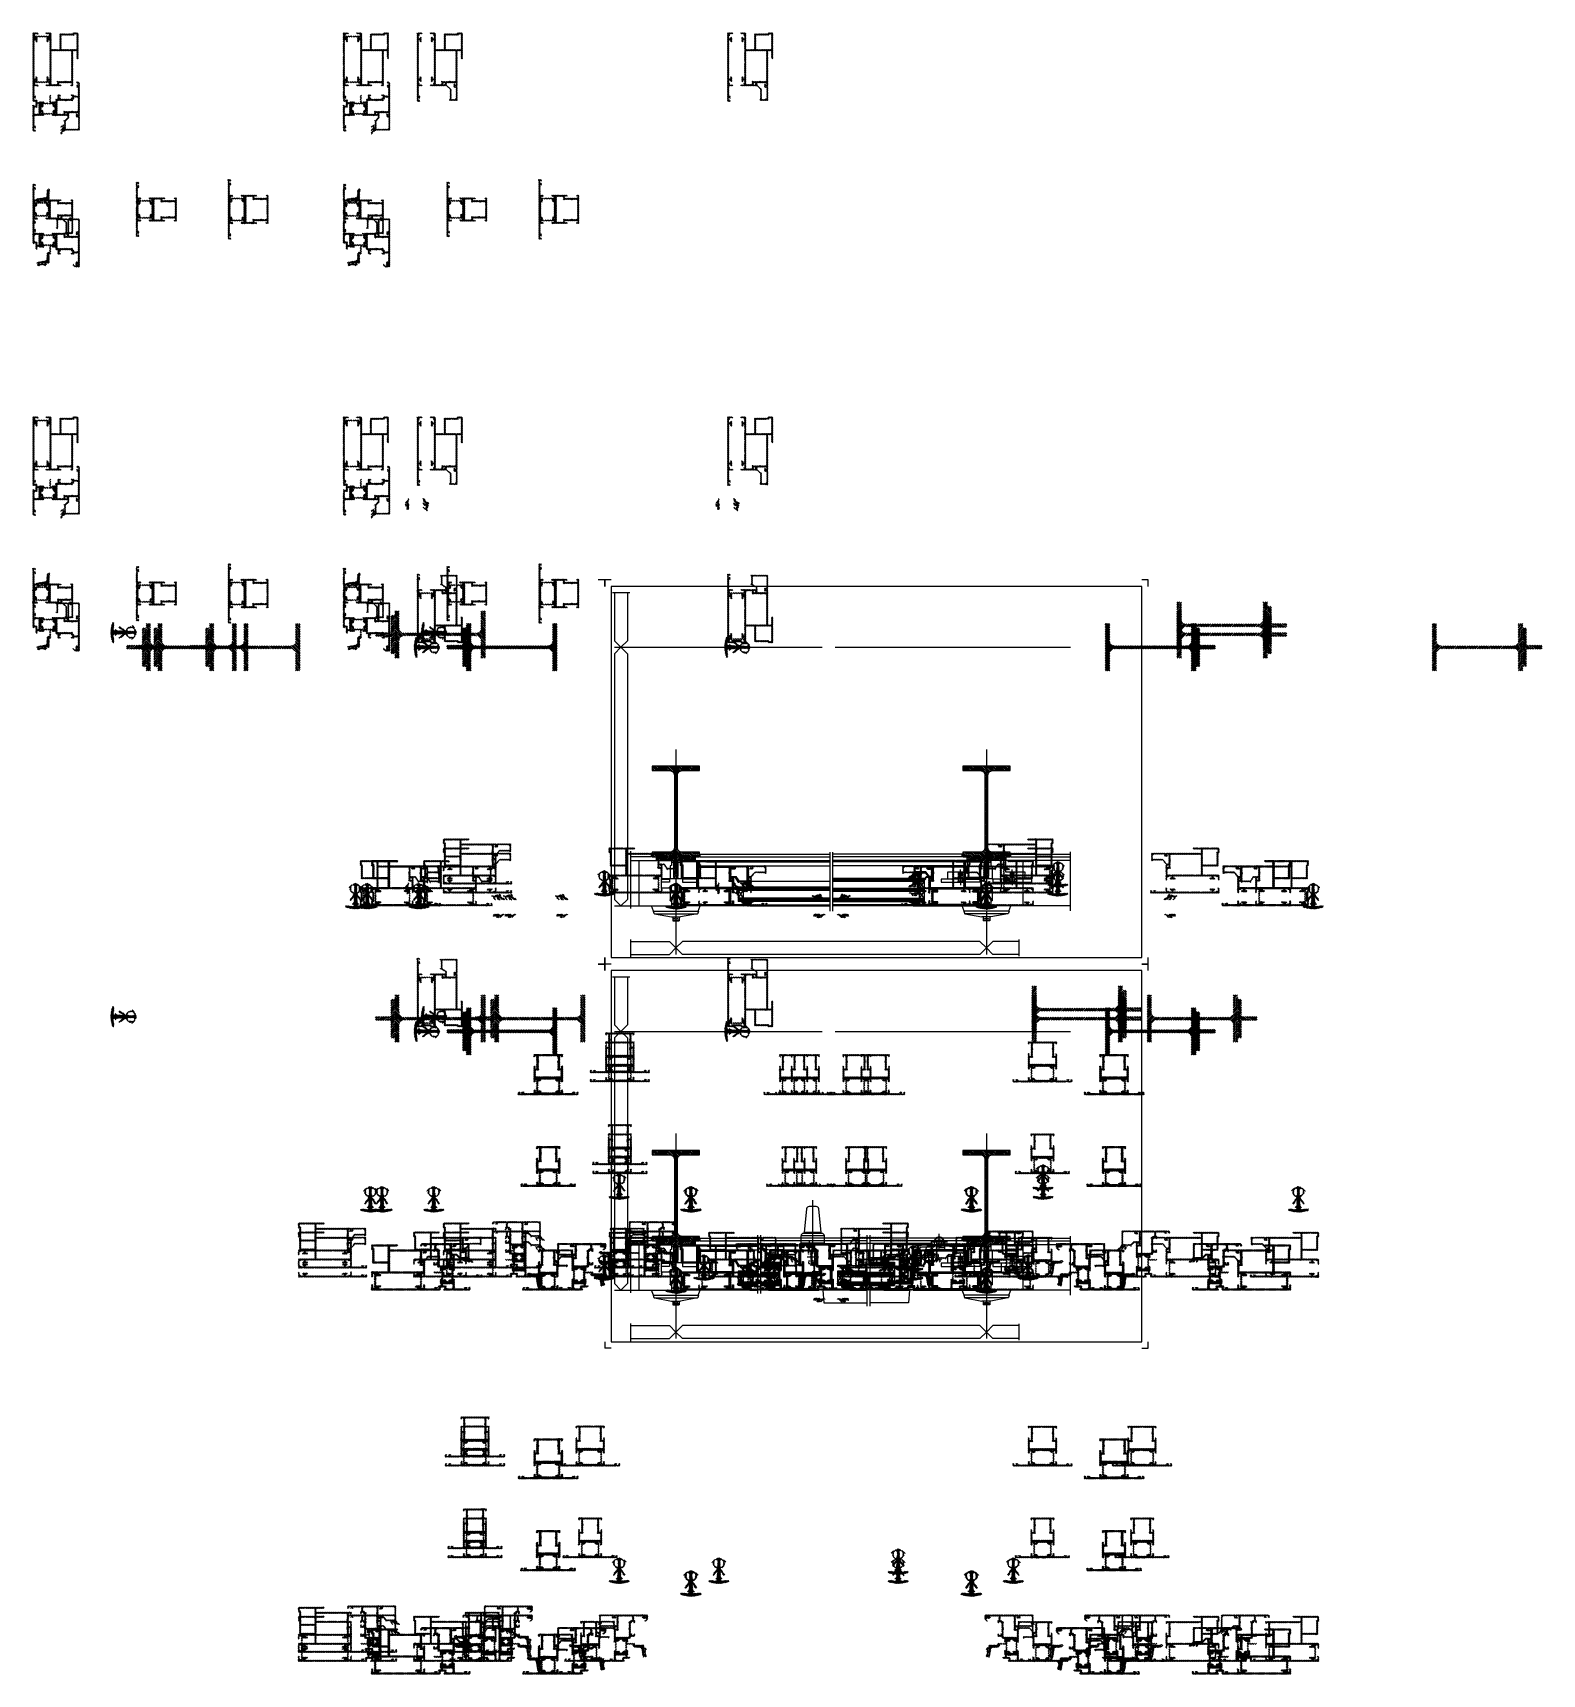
# Model space of a CAD drawing. Extents: x -0.04 to 2.29, y -0.5 to 2.03.
import ezdxf

# ---------------------------------------------------------------- set-up
doc = ezdxf.new("R2010")
doc.units = 0
doc.header["$LTSCALE"] = 0.1
for name, pattern in [('AUSGEZOGEN', [0]), ('USM-S25', [0]), ('USM-STRICHPUNKT', [0]), ('USM-STRPUKLEIN', [0])]:
    doc.linetypes.add(name, pattern=pattern)
doc.layers.get('0').update_dxf_attribs({"linetype": 'AUSGEZOGEN'})
for name, color, linetype in [('AUSSEN25', 3, 'AUSGEZOGEN'), ('AUSSEN35', 2, 'AUSGEZOGEN'), ('AUSSEN50', 1, 'AUSGEZOGEN'), ('AUSSEN70', 6, 'AUSGEZOGEN'), ('SCHRAFF', 4, 'AUSGEZOGEN'), ('USM-SKLEIN25', 3, 'USM-S25'), ('USM-SP35', 2, 'USM-STRICHPUNKT'), ('USM-SPKLEIN25', 3, 'USM-STRPUKLEIN')]:
    doc.layers.add(name, color=color, linetype=linetype)

# ---------------------------------------------------------------- blocks, each defined once
blk = doc.blocks.new('*X')
at = {"color": 0}
for p, q in [((0.1379, 1.111), (0.131, 1.1179)), ((0.1379, 1.1137), (0.1311, 1.1205)), ((0.1379, 1.1163), (0.1337, 1.1205)), ((0.1379, 1.119), (0.1364, 1.1205)), ((0.271, 1.1132), (0.2641, 1.1201)), ((0.271, 1.1105), (0.2641, 1.1174)), ((0.271, 1.1158), (0.2663, 1.1205)), ((0.271, 1.1185), (0.269, 1.1205)), ((0.125, 1.1088), (0.1302, 1.114)), ((0.125, 1.1114), (0.1276, 1.114)), ((0.125, 1.1061), (0.131, 1.1121)), ((0.125, 1.1035), (0.131, 1.1095)), ((0.125, 1.1008), (0.131, 1.1068)), ((0.125, 1.0982), (0.131, 1.1042)), ((0.125, 1.0955), (0.131, 1.1015)), ((0.125, 1.0929), (0.131, 1.0989)), ((0.125, 1.0902), (0.131, 1.0962)), ((0.125, 1.0875), (0.131, 1.0935)), ((0.1379, 1.1084), (0.131, 1.1153)), ((0.1379, 1.1057), (0.131, 1.1126)), ((0.1379, 1.1031), (0.131, 1.11)), ((0.1379, 1.1004), (0.131, 1.1073)), ((0.1379, 1.0978), (0.131, 1.1047)), ((0.1379, 1.0951), (0.131, 1.102)), ((0.138, 1.0924), (0.131, 1.0994)), ((0.1461, 1.0817), (0.131, 1.0967)), ((0.1435, 1.0815), (0.131, 1.0941)), ((0.1416, 1.0808), (0.131, 1.0914)), ((0.271, 1.1079), (0.2641, 1.1148)), ((0.271, 1.1052), (0.2641, 1.1121)), ((0.271, 1.1026), (0.2641, 1.1095)), ((0.271, 1.0999), (0.2641, 1.1068)), ((0.271, 1.0973), (0.2641, 1.1042)), ((0.271, 1.0946), (0.2641, 1.1015)), ((0.271, 1.0919), (0.2641, 1.0988)), ((0.271, 1.0893), (0.2641, 1.0962)), ((0.271, 1.0866), (0.2641, 1.0935)), ((0.101, 1.0821), (0.1059, 1.087)), ((0.101, 1.0848), (0.1032, 1.087)), ((0.1025, 1.081), (0.1085, 1.087)), ((0.1052, 1.081), (0.1112, 1.087)), ((0.1078, 1.081), (0.1138, 1.087)), ((0.1105, 1.081), (0.1165, 1.087)), ((0.1131, 1.081), (0.1191, 1.087)), ((0.1158, 1.081), (0.1218, 1.087)), ((0.1185, 1.081), (0.1245, 1.087)), ((0.1211, 1.081), (0.131, 1.0909)), ((0.1238, 1.081), (0.131, 1.0882)), ((0.125, 1.0796), (0.131, 1.0856)), ((0.125, 1.0769), (0.131, 1.0829)), ((0.125, 1.0743), (0.131, 1.0803)), ((0.125, 1.0716), (0.131, 1.0776)), ((0.125, 1.069), (0.131, 1.075)), ((0.125, 1.0663), (0.131, 1.0723)), ((0.125, 1.0637), (0.131, 1.0697)), ((0.125, 1.061), (0.131, 1.067)), ((0.1401, 1.0797), (0.131, 1.0888)), ((0.1389, 1.0782), (0.131, 1.0861)), ((0.1381, 1.0763), (0.131, 1.0835)), ((0.1379, 1.0739), (0.131, 1.0808)), ((0.1379, 1.0713), (0.131, 1.0782)), ((0.1379, 1.0686), (0.131, 1.0755)), ((0.1379, 1.0659), (0.131, 1.0728)), ((0.1379, 1.0633), (0.131, 1.0702)), ((0.1379, 1.0606), (0.131, 1.0675)), ((0.1487, 1.0817), (0.144, 1.0864)), ((0.1514, 1.0817), (0.1467, 1.0863)), ((0.154, 1.0817), (0.1493, 1.0863)), ((0.1567, 1.0817), (0.152, 1.0863)), ((0.1593, 1.0817), (0.1546, 1.0863)), ((0.162, 1.0817), (0.1573, 1.0863)), ((0.1646, 1.0817), (0.1599, 1.0863)), ((0.1673, 1.0817), (0.1626, 1.0863)), ((0.1699, 1.0817), (0.1652, 1.0863)), ((0.1726, 1.0817), (0.1679, 1.0863)), ((0.1752, 1.0817), (0.1705, 1.0863)), ((0.1779, 1.0817), (0.1732, 1.0863)), ((0.1805, 1.0817), (0.1758, 1.0863)), ((0.1832, 1.0817), (0.1785, 1.0863)), ((0.1858, 1.0817), (0.1811, 1.0863)), ((0.1885, 1.0817), (0.1838, 1.0863)), ((0.1911, 1.0817), (0.1864, 1.0863)), ((0.1938, 1.0817), (0.1891, 1.0863)), ((0.1964, 1.0817), (0.1917, 1.0863)), ((0.1991, 1.0817), (0.1944, 1.0863)), ((0.2017, 1.0817), (0.197, 1.0863)), ((0.2044, 1.0817), (0.1997, 1.0863)), ((0.2071, 1.0817), (0.2024, 1.0863)), ((0.2097, 1.0817), (0.205, 1.0863)), ((0.2124, 1.0817), (0.2077, 1.0863)), ((0.215, 1.0817), (0.2103, 1.0863)), ((0.2177, 1.0817), (0.213, 1.0863)), ((0.2203, 1.0817), (0.2156, 1.0863)), ((0.223, 1.0817), (0.2183, 1.0863)), ((0.2256, 1.0817), (0.2209, 1.0863)), ((0.2283, 1.0817), (0.2236, 1.0863)), ((0.2309, 1.0817), (0.2262, 1.0863)), ((0.2336, 1.0817), (0.2289, 1.0863)), ((0.2362, 1.0817), (0.2315, 1.0863)), ((0.2389, 1.0817), (0.2342, 1.0863)), ((0.2415, 1.0817), (0.2368, 1.0863)), ((0.2442, 1.0817), (0.2395, 1.0863)), ((0.2468, 1.0817), (0.2421, 1.0863)), ((0.2495, 1.0817), (0.2448, 1.0863)), ((0.2521, 1.0817), (0.2474, 1.0863)), ((0.2548, 1.0817), (0.2501, 1.0863)), ((0.2574, 1.0816), (0.2527, 1.0863)), ((0.271, 1.0707), (0.2554, 1.0863)), ((0.271, 1.0734), (0.258, 1.0864)), ((0.271, 1.076), (0.26, 1.087)), ((0.271, 1.0787), (0.2617, 1.088)), ((0.271, 1.0813), (0.2629, 1.0894)), ((0.271, 1.084), (0.2638, 1.0912)), ((0.271, 1.0681), (0.2641, 1.075)), ((0.271, 1.0654), (0.2641, 1.0723)), ((0.271, 1.0628), (0.2641, 1.0697)), ((0.271, 1.0601), (0.2641, 1.067)), ((0.125, 1.0584), (0.131, 1.0644)), ((0.125, 1.0557), (0.131, 1.0617)), ((0.1259, 1.054), (0.131, 1.0591)), ((0.1286, 1.054), (0.131, 1.0564)), ((0.1379, 1.058), (0.131, 1.0649)), ((0.1379, 1.0553), (0.131, 1.0622)), ((0.1379, 1.0527), (0.131, 1.0596)), ((0.1379, 1.05), (0.131, 1.0569)), ((0.1378, 1.0475), (0.131, 1.0543)), ((0.1351, 1.0475), (0.131, 1.0516)), ((0.1325, 1.0475), (0.131, 1.049)), ((0.271, 1.0575), (0.2641, 1.0644)), ((0.271, 1.0548), (0.2641, 1.0617)), ((0.271, 1.0522), (0.2641, 1.0591)), ((0.271, 1.0495), (0.2641, 1.0564)), ((0.2704, 1.0475), (0.2641, 1.0538)), ((0.2677, 1.0475), (0.2641, 1.0511)), ((0.2651, 1.0475), (0.2641, 1.0485)), ((0.462, 0.7505), (0.4655, 0.754)), ((0.462, 0.7516), (0.4644, 0.754)), ((0.462, 0.7526), (0.4634, 0.754)), ((0.462, 0.7494), (0.464, 0.7514)), ((0.462, 0.7484), (0.464, 0.7504)), ((0.462, 0.7473), (0.464, 0.7493)), ((0.4621, 0.7464), (0.464, 0.7483)), ((0.463, 0.7462), (0.4646, 0.7478)), ((0.4636, 0.7457), (0.4655, 0.7476)), ((0.4636, 0.7447), (0.4656, 0.7467)), ((0.4636, 0.7436), (0.4656, 0.7456)), ((0.4636, 0.7426), (0.4656, 0.7446)), ((0.4636, 0.7415), (0.4656, 0.7435)), ((0.4636, 0.7404), (0.4656, 0.7424)), ((0.4636, 0.7394), (0.4656, 0.7414)), ((0.4636, 0.7383), (0.4656, 0.7403)), ((0.4636, 0.7373), (0.4656, 0.7393)), ((0.4636, 0.7362), (0.4656, 0.7382)), ((0.4636, 0.7351), (0.4656, 0.7371)), ((0.4636, 0.7341), (0.4656, 0.7361)), ((0.4646, 0.752), (0.4666, 0.754)), ((0.4656, 0.752), (0.4676, 0.754)), ((0.4667, 0.752), (0.4687, 0.754)), ((0.4677, 0.752), (0.4697, 0.754)), ((0.4688, 0.752), (0.4708, 0.754)), ((0.4699, 0.752), (0.4719, 0.754)), ((0.4709, 0.752), (0.4729, 0.754)), ((0.472, 0.752), (0.474, 0.754)), ((0.473, 0.752), (0.475, 0.754)), ((0.4741, 0.752), (0.4761, 0.754)), ((0.4752, 0.752), (0.4772, 0.754)), ((0.4762, 0.752), (0.4782, 0.754)), ((0.4773, 0.752), (0.4793, 0.754)), ((0.4783, 0.752), (0.4803, 0.754)), ((0.4794, 0.752), (0.4814, 0.754)), ((0.4805, 0.752), (0.4825, 0.754)), ((0.4815, 0.752), (0.4835, 0.754)), ((0.4826, 0.752), (0.4846, 0.754)), ((0.4837, 0.752), (0.4857, 0.754)), ((0.4847, 0.752), (0.4867, 0.754)), ((0.4858, 0.752), (0.4878, 0.754)), ((0.4868, 0.752), (0.4888, 0.754)), ((0.4876, 0.7496), (0.492, 0.754)), ((0.4876, 0.7506), (0.491, 0.754)), ((0.4876, 0.7517), (0.4899, 0.754)), ((0.4876, 0.7485), (0.4896, 0.7505)), ((0.4876, 0.7475), (0.4896, 0.7495)), ((0.4876, 0.7464), (0.4896, 0.7484)), ((0.4876, 0.7453), (0.4896, 0.7473)), ((0.4876, 0.7443), (0.4898, 0.7464)), ((0.4876, 0.7422), (0.4914, 0.746)), ((0.4876, 0.7432), (0.4904, 0.746)), ((0.4876, 0.7411), (0.4896, 0.7431)), ((0.4876, 0.74), (0.4896, 0.742)), ((0.4876, 0.739), (0.4896, 0.741)), ((0.4876, 0.7379), (0.4896, 0.7399)), ((0.4876, 0.7369), (0.4896, 0.7389)), ((0.4876, 0.7358), (0.4896, 0.7378)), ((0.4876, 0.7347), (0.4896, 0.7367)), ((0.4905, 0.744), (0.4925, 0.746)), ((0.4911, 0.752), (0.4931, 0.754)), ((0.4916, 0.744), (0.4936, 0.746)), ((0.4921, 0.752), (0.4941, 0.754)), ((0.4926, 0.744), (0.4946, 0.746)), ((0.4932, 0.752), (0.4952, 0.754)), ((0.4937, 0.744), (0.4957, 0.746)), ((0.4943, 0.752), (0.4963, 0.754)), ((0.4947, 0.744), (0.4967, 0.746)), ((0.4953, 0.752), (0.4973, 0.754)), ((0.4958, 0.744), (0.4978, 0.746)), ((0.4964, 0.752), (0.4984, 0.754)), ((0.4969, 0.744), (0.4989, 0.746)), ((0.4974, 0.752), (0.4994, 0.754)), ((0.4979, 0.744), (0.4999, 0.746)), ((0.4985, 0.752), (0.5005, 0.754)), ((0.499, 0.744), (0.501, 0.746)), ((0.4996, 0.752), (0.5015, 0.7539)), ((0.5, 0.744), (0.502, 0.746)), ((0.5006, 0.752), (0.502, 0.7533)), ((0.5011, 0.744), (0.5031, 0.746)), ((0.5022, 0.744), (0.5042, 0.746)), ((0.5032, 0.744), (0.5052, 0.746)), ((0.5043, 0.744), (0.5063, 0.746)), ((0.5054, 0.744), (0.5074, 0.746)), ((0.5064, 0.744), (0.5084, 0.746)), ((0.5075, 0.744), (0.5095, 0.746)), ((0.5085, 0.744), (0.5105, 0.746)), ((0.5096, 0.744), (0.5116, 0.746)), ((0.5107, 0.744), (0.5127, 0.746)), ((0.5117, 0.744), (0.5137, 0.746)), ((0.5128, 0.744), (0.5148, 0.746)), ((0.5138, 0.744), (0.5158, 0.746)), ((0.5149, 0.744), (0.5169, 0.746)), ((0.516, 0.744), (0.518, 0.746)), ((0.517, 0.744), (0.519, 0.746)), ((0.5181, 0.744), (0.5201, 0.746)), ((0.5191, 0.744), (0.5211, 0.746)), ((0.5202, 0.744), (0.5222, 0.746)), ((0.5213, 0.744), (0.5233, 0.746)), ((0.5223, 0.744), (0.5243, 0.746)), ((0.5234, 0.744), (0.5254, 0.746)), ((0.5244, 0.744), (0.5264, 0.746)), ((0.5255, 0.744), (0.5275, 0.746)), ((0.5266, 0.744), (0.5286, 0.746)), ((0.5276, 0.744), (0.5296, 0.746)), ((0.5287, 0.744), (0.5307, 0.746)), ((0.5297, 0.744), (0.5317, 0.746)), ((0.5308, 0.744), (0.5328, 0.746)), ((0.5319, 0.744), (0.5339, 0.746)), ((0.5329, 0.744), (0.5349, 0.746)), ((0.534, 0.744), (0.536, 0.746)), ((0.535, 0.744), (0.537, 0.746)), ((0.5361, 0.744), (0.5381, 0.746)), ((0.537, 0.7438), (0.5392, 0.746)), ((0.537, 0.7428), (0.5402, 0.746)), ((0.537, 0.7353), (0.5395, 0.7378)), ((0.537, 0.7343), (0.5395, 0.7368)), ((0.537, 0.7364), (0.5371, 0.7365)), ((0.5375, 0.7422), (0.5413, 0.746)), ((0.5375, 0.7411), (0.5395, 0.7431)), ((0.5375, 0.7401), (0.5395, 0.7421)), ((0.5375, 0.739), (0.5395, 0.741)), ((0.5375, 0.738), (0.5395, 0.74)), ((0.5375, 0.7369), (0.5395, 0.7389)), ((0.5405, 0.7442), (0.5424, 0.746)), ((0.5415, 0.742), (0.5425, 0.743)), ((0.5416, 0.741), (0.5431, 0.7425)), ((0.5418, 0.7444), (0.5434, 0.746)), ((0.5425, 0.744), (0.544, 0.7455)), ((0.5425, 0.743), (0.544, 0.7445)), ((0.5427, 0.741), (0.5442, 0.7425)), ((0.5431, 0.7425), (0.544, 0.7434)), ((0.5437, 0.741), (0.5466, 0.7438)), ((0.5445, 0.745), (0.5455, 0.746)), ((0.5448, 0.741), (0.5465, 0.7427)), ((0.545, 0.7433), (0.5477, 0.746)), ((0.545, 0.7444), (0.5466, 0.746)), ((0.5459, 0.7411), (0.5464, 0.7416)), ((0.5472, 0.7444), (0.5487, 0.746)), ((0.5483, 0.7445), (0.5498, 0.746)), ((0.5493, 0.7445), (0.5508, 0.746)), ((0.5504, 0.7445), (0.5519, 0.746)), ((0.5515, 0.7445), (0.553, 0.746)), ((0.5525, 0.7445), (0.554, 0.746)), ((0.5536, 0.7445), (0.5551, 0.746)), ((0.5546, 0.7445), (0.5561, 0.746)), ((0.5557, 0.7445), (0.5572, 0.746)), ((0.5568, 0.7445), (0.5583, 0.746)), ((0.5578, 0.7445), (0.5593, 0.746)), ((0.5589, 0.7445), (0.5604, 0.746)), ((0.5599, 0.7445), (0.5614, 0.746)), ((0.561, 0.7445), (0.5625, 0.746)), ((0.5621, 0.7445), (0.5636, 0.746)), ((0.5631, 0.7444), (0.5646, 0.746)), ((0.5638, 0.7441), (0.5657, 0.746)), ((0.5644, 0.7436), (0.5665, 0.7458)), ((0.5648, 0.743), (0.5665, 0.7447)), ((0.565, 0.7421), (0.5665, 0.7436)), ((0.565, 0.7411), (0.5665, 0.7426)), ((0.565, 0.74), (0.5665, 0.7415)), ((0.565, 0.7389), (0.5665, 0.7404)), ((0.565, 0.7379), (0.5665, 0.7394)), ((0.565, 0.7368), (0.5665, 0.7383)), ((0.565, 0.7358), (0.5665, 0.7373)), ((0.565, 0.7347), (0.5665, 0.7362)), ((1.3005, 0.7426), (1.3039, 0.746)), ((1.3005, 0.7437), (1.3028, 0.746)), ((1.3005, 0.7447), (1.3018, 0.746)), ((1.3005, 0.7458), (1.3007, 0.746)), ((1.3005, 0.7415), (1.3027, 0.7437)), ((1.3005, 0.7405), (1.302, 0.742)), ((1.3005, 0.7394), (1.302, 0.7409)), ((1.3005, 0.7384), (1.302, 0.7399)), ((1.3005, 0.7373), (1.302, 0.7388)), ((1.3005, 0.7362), (1.302, 0.7377)), ((1.3005, 0.7352), (1.3024, 0.737)), ((1.3005, 0.7341), (1.303, 0.7366)), ((1.3015, 0.734), (1.304, 0.7365)), ((1.3028, 0.7438), (1.305, 0.746)), ((1.3035, 0.735), (1.305, 0.7365)), ((1.3045, 0.7445), (1.306, 0.746)), ((1.3046, 0.735), (1.3061, 0.7365)), ((1.3056, 0.7445), (1.3071, 0.746)), ((1.3056, 0.735), (1.3071, 0.7365)), ((1.3066, 0.7445), (1.3081, 0.746)), ((1.3067, 0.735), (1.3082, 0.7365)), ((1.3077, 0.7445), (1.3092, 0.746)), ((1.3078, 0.735), (1.3093, 0.7365)), ((1.3088, 0.7445), (1.3103, 0.746)), ((1.3088, 0.735), (1.3103, 0.7365)), ((1.3098, 0.7445), (1.3113, 0.746)), ((1.3099, 0.735), (1.3114, 0.7365)), ((1.3109, 0.7445), (1.3124, 0.746)), ((1.3109, 0.735), (1.3124, 0.7365)), ((1.312, 0.7445), (1.3135, 0.746)), ((1.312, 0.735), (1.3135, 0.7365)), ((1.313, 0.7445), (1.3145, 0.746)), ((1.3131, 0.735), (1.3146, 0.7365)), ((1.3141, 0.7445), (1.3156, 0.746)), ((1.3141, 0.735), (1.3156, 0.7365)), ((1.3151, 0.7445), (1.3166, 0.746)), ((1.3152, 0.735), (1.3167, 0.7365)), ((1.3162, 0.7445), (1.3177, 0.746)), ((1.3162, 0.735), (1.3177, 0.7365)), ((1.3173, 0.7445), (1.3188, 0.746)), ((1.3173, 0.735), (1.3185, 0.7362)), ((1.3183, 0.7445), (1.3198, 0.746)), ((1.3194, 0.7445), (1.3209, 0.746)), ((1.3202, 0.7442), (1.3219, 0.746)), ((1.3205, 0.7435), (1.3225, 0.7455)), ((1.3205, 0.7424), (1.322, 0.7439)), ((1.3206, 0.7415), (1.322, 0.7429)), ((1.3212, 0.741), (1.3227, 0.7425)), ((1.3222, 0.741), (1.3237, 0.7425)), ((1.323, 0.7439), (1.3251, 0.746)), ((1.323, 0.7449), (1.3241, 0.746)), ((1.3231, 0.7429), (1.3245, 0.7443)), ((1.3233, 0.741), (1.3251, 0.7428)), ((1.3237, 0.7425), (1.3245, 0.7433)), ((1.3244, 0.741), (1.3255, 0.7421)), ((1.3247, 0.7445), (1.3262, 0.746)), ((1.3254, 0.741), (1.3255, 0.7411)), ((1.3256, 0.7443), (1.3272, 0.746)), ((1.3265, 0.7442), (1.3283, 0.746)), ((1.3274, 0.744), (1.3294, 0.746)), ((1.3275, 0.742), (1.3315, 0.746)), ((1.3275, 0.7431), (1.3304, 0.746)), ((1.3275, 0.741), (1.33, 0.7435)), ((1.3275, 0.7399), (1.3295, 0.7419)), ((1.3275, 0.7388), (1.3295, 0.7408)), ((1.3275, 0.7378), (1.3295, 0.7398)), ((1.3275, 0.7367), (1.3295, 0.7387)), ((1.3275, 0.7357), (1.3295, 0.7377)), ((1.3275, 0.7346), (1.3295, 0.7366)), ((1.3275, 0.7335), (1.33, 0.736)), ((1.3305, 0.744), (1.3325, 0.746)), ((1.3316, 0.744), (1.3336, 0.746)), ((1.3327, 0.744), (1.3347, 0.746)), ((1.3337, 0.744), (1.3357, 0.746)), ((1.3348, 0.744), (1.3368, 0.746)), ((1.3358, 0.744), (1.3378, 0.746)), ((1.3369, 0.744), (1.3389, 0.746)), ((1.338, 0.744), (1.34, 0.746)), ((1.339, 0.744), (1.341, 0.746)), ((1.3401, 0.744), (1.3421, 0.746)), ((1.3412, 0.744), (1.3432, 0.746)), ((1.3422, 0.744), (1.3442, 0.746)), ((1.3433, 0.744), (1.3453, 0.746)), ((1.3443, 0.744), (1.3463, 0.746)), ((1.3454, 0.744), (1.3474, 0.746)), ((1.3465, 0.744), (1.3485, 0.746)), ((1.3475, 0.744), (1.3495, 0.746)), ((1.3486, 0.744), (1.3506, 0.746)), ((1.3496, 0.744), (1.3516, 0.746)), ((1.3507, 0.744), (1.3527, 0.746)), ((1.3518, 0.744), (1.3538, 0.746)), ((1.3528, 0.744), (1.3548, 0.746)), ((1.3539, 0.744), (1.3559, 0.746)), ((1.3549, 0.744), (1.3569, 0.746)), ((1.356, 0.744), (1.358, 0.746)), ((1.3571, 0.744), (1.3591, 0.746)), ((1.3581, 0.744), (1.3601, 0.746)), ((1.3592, 0.744), (1.3612, 0.746)), ((1.3602, 0.744), (1.3622, 0.746)), ((1.3613, 0.744), (1.3633, 0.746)), ((1.3624, 0.744), (1.3644, 0.746)), ((1.3634, 0.744), (1.3654, 0.746)), ((1.3645, 0.744), (1.3665, 0.746)), ((1.365, 0.753), (1.366, 0.754)), ((1.3653, 0.7522), (1.3671, 0.754)), ((1.3655, 0.744), (1.3675, 0.746)), ((1.3661, 0.752), (1.3681, 0.754)), ((1.3666, 0.744), (1.3686, 0.746)), ((1.3672, 0.752), (1.3692, 0.754)), ((1.3677, 0.744), (1.3697, 0.746)), ((1.3682, 0.752), (1.3702, 0.754)), ((1.3687, 0.744), (1.3707, 0.746)), ((1.3693, 0.752), (1.3713, 0.754)), ((1.3698, 0.744), (1.3718, 0.746)), ((1.3704, 0.752), (1.3724, 0.754)), ((1.3709, 0.744), (1.3729, 0.746)), ((1.3714, 0.752), (1.3734, 0.754)), ((1.3719, 0.744), (1.3739, 0.746)), ((1.3725, 0.752), (1.3745, 0.754)), ((1.373, 0.744), (1.375, 0.746)), ((1.3735, 0.752), (1.3755, 0.754)), ((1.374, 0.744), (1.376, 0.746)), ((1.3746, 0.752), (1.3766, 0.754)), ((1.3751, 0.744), (1.3794, 0.7483)), ((1.3757, 0.752), (1.3777, 0.754)), ((1.3762, 0.744), (1.3794, 0.7472)), ((1.3767, 0.752), (1.3787, 0.754)), ((1.3772, 0.744), (1.3794, 0.7462)), ((1.3773, 0.7515), (1.3798, 0.754)), ((1.3774, 0.7505), (1.3809, 0.754)), ((1.3774, 0.7495), (1.3794, 0.7515)), ((1.3774, 0.7484), (1.3794, 0.7504)), ((1.3774, 0.7474), (1.3794, 0.7494)), ((1.3774, 0.7431), (1.3794, 0.7451)), ((1.3774, 0.7421), (1.3794, 0.7441)), ((1.3774, 0.741), (1.3794, 0.743)), ((1.3774, 0.7399), (1.3794, 0.7419)), ((1.3774, 0.7389), (1.3794, 0.7409)), ((1.3774, 0.7378), (1.3794, 0.7398)), ((1.3774, 0.7368), (1.3794, 0.7388)), ((1.3774, 0.7357), (1.3794, 0.7377)), ((1.3774, 0.7346), (1.3794, 0.7366)), ((1.3799, 0.752), (1.3819, 0.754)), ((1.381, 0.752), (1.383, 0.754)), ((1.382, 0.752), (1.384, 0.754)), ((1.3831, 0.752), (1.3851, 0.754)), ((1.3842, 0.752), (1.3862, 0.754)), ((1.3852, 0.752), (1.3872, 0.754)), ((1.3863, 0.752), (1.3883, 0.754)), ((1.3873, 0.752), (1.3893, 0.754)), ((1.3884, 0.752), (1.3904, 0.754)), ((1.3895, 0.752), (1.3915, 0.754)), ((1.3905, 0.752), (1.3925, 0.754)), ((1.3916, 0.752), (1.3936, 0.754)), ((1.3926, 0.752), (1.3946, 0.754)), ((1.3937, 0.752), (1.3957, 0.754)), ((1.3948, 0.752), (1.3968, 0.754)), ((1.3958, 0.752), (1.3978, 0.754)), ((1.3969, 0.752), (1.3989, 0.754)), ((1.3979, 0.752), (1.3999, 0.754)), ((1.399, 0.752), (1.401, 0.754)), ((1.4001, 0.752), (1.4021, 0.754)), ((1.4011, 0.752), (1.4031, 0.754)), ((1.4014, 0.7459), (1.405, 0.7495)), ((1.4014, 0.7449), (1.405, 0.7485)), ((1.4014, 0.747), (1.4022, 0.7478)), ((1.4014, 0.7438), (1.4034, 0.7458)), ((1.4014, 0.7427), (1.4034, 0.7447)), ((1.4014, 0.7417), (1.4034, 0.7437)), ((1.4014, 0.7406), (1.4034, 0.7426)), ((1.4014, 0.7395), (1.4034, 0.7415)), ((1.4014, 0.7385), (1.4034, 0.7405)), ((1.4014, 0.7374), (1.4034, 0.7394)), ((1.4014, 0.7364), (1.4034, 0.7384)), ((1.4014, 0.7353), (1.4034, 0.7373)), ((1.4014, 0.7342), (1.4034, 0.7362)), ((1.4022, 0.752), (1.4042, 0.754)), ((1.403, 0.7518), (1.4048, 0.7536)), ((1.403, 0.7507), (1.405, 0.7527)), ((1.403, 0.7496), (1.405, 0.7516)), ((1.403, 0.7486), (1.405, 0.7506)), ((1.4037, 0.7461), (1.405, 0.7474)), ((0.4456, 0.7123), (0.4449, 0.713)), ((0.4452, 0.7122), (0.4497, 0.7166)), ((0.4477, 0.712), (0.4457, 0.7139)), ((0.446, 0.7094), (0.4477, 0.7111)), ((0.4462, 0.7114), (0.4478, 0.7129)), ((0.4477, 0.7102), (0.4463, 0.7116)), ((0.4479, 0.7135), (0.4466, 0.7148)), ((0.4486, 0.7146), (0.4476, 0.7156)), ((0.4496, 0.7154), (0.4488, 0.7162)), ((0.4508, 0.716), (0.45, 0.7168)), ((0.4508, 0.716), (0.4533, 0.7185)), ((0.4568, 0.7117), (0.4511, 0.7174)), ((0.452, 0.7154), (0.4554, 0.7188)), ((0.4567, 0.7135), (0.4523, 0.718)), ((0.453, 0.7146), (0.4568, 0.7185)), ((0.4531, 0.7077), (0.4568, 0.7113)), ((0.4532, 0.7113), (0.4588, 0.7169)), ((0.4532, 0.7095), (0.4567, 0.7131)), ((0.4569, 0.7081), (0.4532, 0.7117)), ((0.4533, 0.7131), (0.4578, 0.7177)), ((0.4568, 0.7099), (0.4533, 0.7135)), ((0.4572, 0.7148), (0.4535, 0.7185)), ((0.4583, 0.7155), (0.4549, 0.7188)), ((0.4632, 0.7124), (0.458, 0.7176)), ((0.459, 0.7153), (0.4599, 0.7162)), ((0.46, 0.7146), (0.461, 0.7155)), ((0.4618, 0.712), (0.4601, 0.7136)), ((0.4602, 0.7095), (0.4619, 0.7111)), ((0.4603, 0.713), (0.4619, 0.7147)), ((0.4603, 0.7113), (0.4628, 0.7138)), ((0.462, 0.7101), (0.4603, 0.7117)), ((0.462, 0.7081), (0.4662, 0.7123)), ((0.462, 0.7091), (0.4652, 0.7123)), ((0.462, 0.7102), (0.4641, 0.7123)), ((0.462, 0.7113), (0.463, 0.7123)), ((0.4631, 0.7124), (0.4637, 0.7129)), ((0.4636, 0.733), (0.4656, 0.735)), ((0.4636, 0.7319), (0.4656, 0.7339)), ((0.4636, 0.7309), (0.4656, 0.7329)), ((0.4636, 0.7298), (0.4656, 0.7318)), ((0.4636, 0.7288), (0.4656, 0.7308)), ((0.4636, 0.7277), (0.4656, 0.7297)), ((0.4636, 0.7266), (0.4656, 0.7286)), ((0.4637, 0.7257), (0.4657, 0.7277)), ((0.4643, 0.7093), (0.4673, 0.7123)), ((0.4648, 0.7257), (0.4668, 0.7277)), ((0.4653, 0.7093), (0.4683, 0.7123)), ((0.4658, 0.7257), (0.4678, 0.7277)), ((0.4669, 0.7257), (0.4689, 0.7277)), ((0.4674, 0.7103), (0.4694, 0.7123)), ((0.468, 0.7257), (0.47, 0.7277)), ((0.4685, 0.7061), (0.4747, 0.7123)), ((0.4685, 0.7103), (0.4705, 0.7123)), ((0.469, 0.7257), (0.471, 0.7277)), ((0.4695, 0.7103), (0.4715, 0.7123)), ((0.4701, 0.7257), (0.4721, 0.7277)), ((0.4706, 0.7103), (0.4726, 0.7123)), ((0.471, 0.7096), (0.4737, 0.7123)), ((0.4711, 0.7257), (0.4731, 0.7277)), ((0.4722, 0.7257), (0.4742, 0.7277)), ((0.4733, 0.7257), (0.4753, 0.7277)), ((0.4738, 0.7103), (0.4758, 0.7123)), ((0.4743, 0.7257), (0.4763, 0.7277)), ((0.4748, 0.7103), (0.4768, 0.7123)), ((0.4754, 0.7257), (0.4774, 0.7277)), ((0.4759, 0.7103), (0.4779, 0.7123)), ((0.4764, 0.7257), (0.4784, 0.7277)), ((0.477, 0.7103), (0.479, 0.7123)), ((0.4775, 0.7257), (0.4795, 0.7277)), ((0.478, 0.7103), (0.48, 0.7123)), ((0.4786, 0.7257), (0.4806, 0.7277)), ((0.4791, 0.7103), (0.4811, 0.7123)), ((0.4796, 0.7257), (0.4816, 0.7277)), ((0.4801, 0.7103), (0.4821, 0.7123)), ((0.4807, 0.7257), (0.4827, 0.7277)), ((0.4812, 0.7103), (0.4832, 0.7123)), ((0.4817, 0.7257), (0.4837, 0.7277)), ((0.4823, 0.7103), (0.4843, 0.7123)), ((0.4828, 0.7257), (0.4848, 0.7277)), ((0.4833, 0.7103), (0.4853, 0.7123)), ((0.4839, 0.7257), (0.4859, 0.7277)), ((0.4844, 0.7103), (0.4864, 0.7123)), ((0.4849, 0.7257), (0.4869, 0.7277)), ((0.4854, 0.7103), (0.4874, 0.7123)), ((0.486, 0.7257), (0.4896, 0.7293)), ((0.4865, 0.7103), (0.4896, 0.7134)), ((0.4871, 0.7257), (0.4896, 0.7282)), ((0.4876, 0.7337), (0.4896, 0.7357)), ((0.4876, 0.7326), (0.4896, 0.7346)), ((0.4876, 0.7316), (0.4896, 0.7336)), ((0.4876, 0.7305), (0.4896, 0.7325)), ((0.4876, 0.7294), (0.4896, 0.7314)), ((0.4876, 0.7284), (0.4896, 0.7304)), ((0.4876, 0.7252), (0.4896, 0.7272)), ((0.4876, 0.7241), (0.4896, 0.7261)), ((0.4876, 0.7231), (0.4896, 0.7251)), ((0.4876, 0.722), (0.4896, 0.724)), ((0.4876, 0.7209), (0.4896, 0.7229)), ((0.4876, 0.7199), (0.4896, 0.7219)), ((0.4876, 0.7188), (0.4896, 0.7208)), ((0.4876, 0.7178), (0.4896, 0.7198)), ((0.4876, 0.7167), (0.4896, 0.7187)), ((0.4876, 0.7156), (0.4896, 0.7176)), ((0.4876, 0.7146), (0.4896, 0.7166)), ((0.4876, 0.7135), (0.4896, 0.7155)), ((0.4876, 0.7125), (0.4896, 0.7145)), ((0.4876, 0.7103), (0.4896, 0.7123)), ((0.4886, 0.7103), (0.4906, 0.7123)), ((0.4897, 0.7103), (0.4917, 0.7123)), ((0.4907, 0.7103), (0.4927, 0.7123)), ((0.4918, 0.7103), (0.4938, 0.7123)), ((0.4929, 0.7103), (0.4949, 0.7123)), ((0.4939, 0.7103), (0.4959, 0.7123)), ((0.495, 0.7103), (0.497, 0.7123)), ((0.496, 0.7103), (0.498, 0.7123)), ((0.4971, 0.7103), (0.4991, 0.7123)), ((0.4982, 0.7103), (0.5002, 0.7123)), ((0.4992, 0.7103), (0.5012, 0.7123)), ((0.5003, 0.7103), (0.5023, 0.7123)), ((0.5013, 0.7103), (0.5033, 0.7123)), ((0.5024, 0.7103), (0.5044, 0.7123)), ((0.5035, 0.7103), (0.5055, 0.7123)), ((0.5045, 0.7103), (0.5065, 0.7123)), ((0.5056, 0.7103), (0.5076, 0.7123)), ((0.5067, 0.7103), (0.5087, 0.7123)), ((0.5077, 0.7103), (0.5097, 0.7123)), ((0.5088, 0.7103), (0.5108, 0.7123)), ((0.5098, 0.7103), (0.5118, 0.7123)), ((0.5109, 0.7103), (0.5129, 0.7123)), ((0.512, 0.7103), (0.514, 0.7123)), ((0.513, 0.7103), (0.515, 0.7123)), ((0.5141, 0.7103), (0.5161, 0.7123)), ((0.5151, 0.7103), (0.5171, 0.7123)), ((0.5162, 0.7103), (0.5182, 0.7123)), ((0.5173, 0.7103), (0.5193, 0.7123)), ((0.5183, 0.7103), (0.5203, 0.7123)), ((0.5194, 0.7103), (0.5214, 0.7123)), ((0.5204, 0.7103), (0.5224, 0.7123)), ((0.5215, 0.7103), (0.5235, 0.7123)), ((0.5226, 0.7103), (0.5246, 0.7123)), ((0.5236, 0.7103), (0.5256, 0.7123)), ((0.5247, 0.7103), (0.5267, 0.7123)), ((0.5257, 0.7103), (0.5277, 0.7123)), ((0.5268, 0.7103), (0.5288, 0.7123)), ((0.5279, 0.7103), (0.5299, 0.7123)), ((0.5289, 0.7103), (0.5309, 0.7123)), ((0.53, 0.7103), (0.532, 0.7123)), ((0.531, 0.7103), (0.533, 0.7123)), ((0.5321, 0.7103), (0.5341, 0.7123)), ((0.533, 0.7101), (0.5352, 0.7123)), ((0.533, 0.7091), (0.5362, 0.7123)), ((0.5353, 0.7103), (0.5373, 0.7123)), ((0.5364, 0.7103), (0.5384, 0.7123)), ((0.537, 0.7226), (0.5395, 0.7251)), ((0.537, 0.7237), (0.5373, 0.724)), ((0.5373, 0.7335), (0.5395, 0.7357)), ((0.5374, 0.722), (0.5395, 0.7241)), ((0.5374, 0.7103), (0.5394, 0.7123)), ((0.5375, 0.7327), (0.5395, 0.7347)), ((0.5375, 0.7316), (0.5395, 0.7336)), ((0.5375, 0.7305), (0.5395, 0.7325)), ((0.5375, 0.7295), (0.5395, 0.7315)), ((0.5375, 0.7284), (0.5395, 0.7304)), ((0.5375, 0.7274), (0.5395, 0.7294)), ((0.5375, 0.7263), (0.5395, 0.7283)), ((0.5375, 0.7252), (0.5395, 0.7272)), ((0.5375, 0.7242), (0.5395, 0.7262)), ((0.5385, 0.722), (0.5405, 0.724)), ((0.5385, 0.7103), (0.5405, 0.7123)), ((0.5395, 0.7283), (0.5407, 0.7295)), ((0.5395, 0.7103), (0.544, 0.7148)), ((0.5396, 0.722), (0.5416, 0.724)), ((0.5396, 0.7093), (0.544, 0.7137)), ((0.5399, 0.7277), (0.5418, 0.7295)), ((0.5405, 0.7272), (0.5428, 0.7295)), ((0.5406, 0.722), (0.544, 0.7254)), ((0.5407, 0.7093), (0.544, 0.7126)), ((0.5411, 0.7268), (0.5421, 0.7277)), ((0.5415, 0.7218), (0.544, 0.7243)), ((0.5417, 0.7093), (0.544, 0.7116)), ((0.5419, 0.7265), (0.5424, 0.7269)), ((0.542, 0.7212), (0.544, 0.7233)), ((0.542, 0.7202), (0.544, 0.7222)), ((0.542, 0.7191), (0.544, 0.7211)), ((0.542, 0.7181), (0.544, 0.7201)), ((0.542, 0.717), (0.544, 0.719)), ((0.542, 0.7159), (0.544, 0.7179)), ((0.542, 0.7149), (0.544, 0.7169)), ((0.542, 0.7138), (0.544, 0.7158)), ((0.5424, 0.728), (0.5439, 0.7295)), ((0.5425, 0.7271), (0.5434, 0.728)), ((0.5425, 0.726), (0.544, 0.7275)), ((0.5425, 0.7249), (0.544, 0.7264)), ((0.5434, 0.728), (0.5449, 0.7295)), ((0.5445, 0.728), (0.546, 0.7295)), ((0.5456, 0.728), (0.5471, 0.7295)), ((0.5466, 0.728), (0.548, 0.7293)), ((0.5473, 0.7276), (0.5484, 0.7287)), ((0.5477, 0.7269), (0.5488, 0.728)), ((0.5481, 0.7263), (0.5492, 0.7274)), ((0.5485, 0.7256), (0.5496, 0.7267)), ((0.5489, 0.725), (0.55, 0.7261)), ((0.5493, 0.7244), (0.5504, 0.7255)), ((0.5498, 0.7237), (0.5509, 0.7248)), ((0.5502, 0.7231), (0.5513, 0.7242)), ((0.5506, 0.7224), (0.5517, 0.7235)), ((0.551, 0.7218), (0.5521, 0.7229)), ((0.5514, 0.7211), (0.5528, 0.7225)), ((0.5515, 0.7201), (0.5539, 0.7225)), ((0.5524, 0.72), (0.5525, 0.7201)), ((0.5534, 0.721), (0.5549, 0.7225)), ((0.5545, 0.721), (0.556, 0.7225)), ((0.5555, 0.721), (0.557, 0.7225)), ((0.5566, 0.721), (0.5581, 0.7225)), ((0.5577, 0.721), (0.5592, 0.7225)), ((0.5587, 0.721), (0.5602, 0.7225)), ((0.5598, 0.721), (0.5613, 0.7225)), ((0.5608, 0.721), (0.5623, 0.7225)), ((0.5619, 0.721), (0.5634, 0.7225)), ((0.563, 0.721), (0.5665, 0.7245)), ((0.564, 0.721), (0.5665, 0.7235)), ((0.5645, 0.7204), (0.5665, 0.7224)), ((0.565, 0.7336), (0.5665, 0.7351)), ((0.565, 0.7326), (0.5665, 0.7341)), ((0.565, 0.7315), (0.5665, 0.733)), ((0.565, 0.7305), (0.5665, 0.732)), ((0.565, 0.7294), (0.5665, 0.7309)), ((0.565, 0.7283), (0.5665, 0.7298)), ((0.565, 0.7273), (0.5665, 0.7288)), ((0.565, 0.7262), (0.5665, 0.7277)), ((0.565, 0.7252), (0.5665, 0.7267)), ((0.565, 0.7241), (0.5665, 0.7256)), ((0.5651, 0.72), (0.5665, 0.7214)), ((0.5662, 0.72), (0.5665, 0.7203)), ((1.3179, 0.7345), (1.319, 0.7356)), ((1.3184, 0.734), (1.3195, 0.735)), ((1.3189, 0.7334), (1.3199, 0.7345)), ((1.3194, 0.7328), (1.3204, 0.7339)), ((1.3199, 0.7323), (1.3209, 0.7333)), ((1.3203, 0.7317), (1.3214, 0.7327)), ((1.3208, 0.7311), (1.3219, 0.7322)), ((1.3213, 0.7305), (1.3224, 0.7316)), ((1.3218, 0.73), (1.3229, 0.731)), ((1.3223, 0.7294), (1.3234, 0.7305)), ((1.3228, 0.7288), (1.3239, 0.7299)), ((1.323, 0.7269), (1.3241, 0.728)), ((1.323, 0.7258), (1.3245, 0.7273)), ((1.323, 0.7248), (1.3245, 0.7263)), ((1.323, 0.7195), (1.3295, 0.726)), ((1.323, 0.7237), (1.3245, 0.7252)), ((1.323, 0.7227), (1.3245, 0.7242)), ((1.323, 0.7205), (1.3265, 0.724)), ((1.323, 0.7216), (1.3254, 0.724)), ((1.323, 0.7184), (1.325, 0.7204)), ((1.323, 0.7174), (1.325, 0.7194)), ((1.323, 0.7163), (1.325, 0.7183)), ((1.323, 0.7152), (1.325, 0.7172)), ((1.323, 0.7142), (1.325, 0.7162)), ((1.323, 0.7131), (1.325, 0.7151)), ((1.323, 0.7121), (1.325, 0.7141)), ((1.323, 0.711), (1.325, 0.713)), ((1.323, 0.7099), (1.3255, 0.7124)), ((1.323, 0.7078), (1.3275, 0.7123)), ((1.323, 0.7089), (1.3264, 0.7123)), ((1.3233, 0.7283), (1.3245, 0.7295)), ((1.3241, 0.728), (1.3256, 0.7295)), ((1.3247, 0.7265), (1.3274, 0.7292)), ((1.3249, 0.7278), (1.3267, 0.7295)), ((1.3255, 0.7093), (1.3285, 0.7123)), ((1.3266, 0.7273), (1.3275, 0.7282)), ((1.3266, 0.722), (1.3295, 0.7249)), ((1.3275, 0.7325), (1.33, 0.735)), ((1.3275, 0.7314), (1.3295, 0.7334)), ((1.3275, 0.7303), (1.3295, 0.7323)), ((1.3275, 0.7293), (1.3295, 0.7313)), ((1.3275, 0.7282), (1.3295, 0.7302)), ((1.3275, 0.7272), (1.3295, 0.7292)), ((1.3275, 0.7261), (1.3295, 0.7281)), ((1.3275, 0.725), (1.3295, 0.727)), ((1.3276, 0.722), (1.3296, 0.724)), ((1.3276, 0.7103), (1.3296, 0.7123)), ((1.3287, 0.722), (1.33, 0.7233)), ((1.3287, 0.7103), (1.3307, 0.7123)), ((1.3295, 0.7058), (1.336, 0.7123)), ((1.3296, 0.7335), (1.33, 0.7339)), ((1.3297, 0.7103), (1.3317, 0.7123)), ((1.3298, 0.722), (1.33, 0.7222)), ((1.3308, 0.7103), (1.3328, 0.7123)), ((1.3318, 0.7103), (1.3338, 0.7123)), ((1.332, 0.7094), (1.3349, 0.7123)), ((1.335, 0.7103), (1.337, 0.7123)), ((1.3361, 0.7103), (1.3381, 0.7123)), ((1.3372, 0.7103), (1.3392, 0.7123)), ((1.3382, 0.7103), (1.3402, 0.7123)), ((1.3393, 0.7103), (1.3413, 0.7123)), ((1.3403, 0.7103), (1.3423, 0.7123)), ((1.3414, 0.7103), (1.3434, 0.7123)), ((1.3425, 0.7103), (1.3445, 0.7123)), ((1.3435, 0.7103), (1.3455, 0.7123)), ((1.3446, 0.7103), (1.3466, 0.7123)), ((1.3456, 0.7103), (1.3476, 0.7123)), ((1.3467, 0.7103), (1.3487, 0.7123)), ((1.3478, 0.7103), (1.3498, 0.7123)), ((1.3488, 0.7103), (1.3508, 0.7123)), ((1.3499, 0.7103), (1.3519, 0.7123)), ((1.3509, 0.7103), (1.3529, 0.7123)), ((1.352, 0.7103), (1.354, 0.7123)), ((1.3531, 0.7103), (1.3551, 0.7123)), ((1.3541, 0.7103), (1.3561, 0.7123)), ((1.3552, 0.7103), (1.3572, 0.7123)), ((1.3562, 0.7103), (1.3582, 0.7123)), ((1.3573, 0.7103), (1.3593, 0.7123)), ((1.3584, 0.7103), (1.3604, 0.7123)), ((1.3594, 0.7103), (1.3614, 0.7123)), ((1.3605, 0.7103), (1.3625, 0.7123)), ((1.3615, 0.7103), (1.3635, 0.7123)), ((1.3626, 0.7103), (1.3646, 0.7123)), ((1.3637, 0.7103), (1.3657, 0.7123)), ((1.3647, 0.7103), (1.3667, 0.7123)), ((1.3658, 0.7103), (1.3678, 0.7123)), ((1.3668, 0.7103), (1.3688, 0.7123)), ((1.3679, 0.7103), (1.3699, 0.7123)), ((1.369, 0.7103), (1.371, 0.7123)), ((1.37, 0.7103), (1.372, 0.7123)), ((1.3711, 0.7103), (1.3731, 0.7123)), ((1.3722, 0.7103), (1.3742, 0.7123)), ((1.3732, 0.7103), (1.3752, 0.7123)), ((1.3743, 0.7103), (1.3763, 0.7123)), ((1.3753, 0.7103), (1.3773, 0.7123)), ((1.3764, 0.7103), (1.3794, 0.7133)), ((1.3774, 0.7336), (1.3794, 0.7356)), ((1.3774, 0.7325), (1.3794, 0.7345)), ((1.3774, 0.7315), (1.3794, 0.7335)), ((1.3774, 0.7304), (1.3794, 0.7324)), ((1.3774, 0.7293), (1.3794, 0.7313)), ((1.3774, 0.7283), (1.3794, 0.7303)), ((1.3774, 0.7272), (1.3794, 0.7292)), ((1.3774, 0.7262), (1.3794, 0.7282)), ((1.3774, 0.7251), (1.38, 0.7277)), ((1.3774, 0.724), (1.3811, 0.7277)), ((1.3774, 0.723), (1.3794, 0.725)), ((1.3774, 0.7219), (1.3794, 0.7239)), ((1.3774, 0.7209), (1.3794, 0.7229)), ((1.3774, 0.7198), (1.3794, 0.7218)), ((1.3774, 0.7187), (1.3794, 0.7207)), ((1.3774, 0.7177), (1.3794, 0.7197)), ((1.3774, 0.7166), (1.3794, 0.7186)), ((1.3774, 0.7155), (1.3794, 0.7175)), ((1.3774, 0.7145), (1.3794, 0.7165)), ((1.3774, 0.7134), (1.3794, 0.7154)), ((1.3774, 0.7124), (1.3794, 0.7144)), ((1.3775, 0.7103), (1.3795, 0.7123)), ((1.3785, 0.7103), (1.3805, 0.7123)), ((1.3796, 0.7103), (1.3816, 0.7123)), ((1.3801, 0.7257), (1.3821, 0.7277)), ((1.3806, 0.7103), (1.3826, 0.7123)), ((1.3812, 0.7257), (1.3832, 0.7277)), ((1.3817, 0.7103), (1.3837, 0.7123)), ((1.3822, 0.7257), (1.3842, 0.7277)), ((1.3828, 0.7103), (1.3848, 0.7123)), ((1.3833, 0.7257), (1.3853, 0.7277)), ((1.3838, 0.7103), (1.3858, 0.7123)), ((1.3844, 0.7257), (1.3864, 0.7277)), ((1.3849, 0.7103), (1.3869, 0.7123)), ((1.3854, 0.7257), (1.3874, 0.7277)), ((1.3859, 0.7103), (1.3879, 0.7123)), ((1.3865, 0.7257), (1.3885, 0.7277)), ((1.387, 0.7103), (1.389, 0.7123)), ((1.3876, 0.7257), (1.3896, 0.7277)), ((1.3881, 0.7103), (1.3901, 0.7123)), ((1.3886, 0.7257), (1.3906, 0.7277)), ((1.3891, 0.7103), (1.3911, 0.7123)), ((1.3897, 0.7257), (1.3917, 0.7277)), ((1.3902, 0.7103), (1.3922, 0.7123)), ((1.3907, 0.7257), (1.3927, 0.7277)), ((1.3912, 0.7103), (1.3932, 0.7123)), ((1.3918, 0.7257), (1.3938, 0.7277)), ((1.3923, 0.7103), (1.3943, 0.7123)), ((1.3929, 0.7257), (1.3949, 0.7277)), ((1.3934, 0.7103), (1.3954, 0.7123)), ((1.3939, 0.7257), (1.3959, 0.7277)), ((1.394, 0.7099), (1.3964, 0.7123)), ((1.394, 0.7088), (1.3975, 0.7123)), ((1.395, 0.7257), (1.397, 0.7277)), ((1.396, 0.7257), (1.398, 0.7277)), ((1.3965, 0.7103), (1.3985, 0.7123)), ((1.3971, 0.7257), (1.3991, 0.7277)), ((1.3976, 0.7103), (1.3996, 0.7123)), ((1.3982, 0.7257), (1.4002, 0.7277)), ((1.3987, 0.7103), (1.4007, 0.7123)), ((1.3992, 0.7257), (1.4012, 0.7277)), ((1.3997, 0.7103), (1.4017, 0.7123)), ((1.4003, 0.7257), (1.4034, 0.7288)), ((1.4005, 0.71), (1.4028, 0.7123)), ((1.4009, 0.7093), (1.4039, 0.7123)), ((1.4013, 0.7257), (1.4034, 0.7278)), ((1.4014, 0.7332), (1.4034, 0.7352)), ((1.4014, 0.7321), (1.4034, 0.7341)), ((1.4014, 0.7311), (1.4034, 0.7331)), ((1.4014, 0.73), (1.4034, 0.732)), ((1.4014, 0.7289), (1.4034, 0.7309)), ((1.4014, 0.7279), (1.4034, 0.7299)), ((1.4019, 0.7093), (1.4047, 0.7121)), ((1.4024, 0.7257), (1.4034, 0.7267)), ((1.4029, 0.7092), (1.405, 0.7113)), ((0.446, 0.7083), (0.446, 0.7083)), ((0.448, 0.7081), (0.4461, 0.71)), ((0.4464, 0.6921), (0.4513, 0.697)), ((0.448, 0.6922), (0.4465, 0.6937)), ((0.4466, 0.7082), (0.4477, 0.7094)), ((0.4509, 0.7035), (0.4469, 0.7074)), ((0.4469, 0.6944), (0.4574, 0.7049)), ((0.4471, 0.707), (0.4481, 0.7079)), ((0.4487, 0.6933), (0.4472, 0.6948)), ((0.4477, 0.7058), (0.4484, 0.7065)), ((0.4494, 0.6943), (0.4479, 0.6958)), ((0.4484, 0.68), (0.4578, 0.6894)), ((0.4486, 0.7049), (0.4495, 0.7058)), ((0.4501, 0.6954), (0.4487, 0.6969)), ((0.4509, 0.6964), (0.4494, 0.6979)), ((0.4496, 0.7042), (0.4505, 0.705)), ((0.4499, 0.6798), (0.4585, 0.6883)), ((0.4504, 0.6862), (0.45, 0.6866)), ((0.4516, 0.6974), (0.4501, 0.6989)), ((0.4504, 0.6872), (0.4507, 0.6876)), ((0.4507, 0.7035), (0.4521, 0.7049)), ((0.4574, 0.6934), (0.4508, 0.7)), ((0.4588, 0.6796), (0.4508, 0.6877)), ((0.451, 0.6861), (0.4575, 0.6926)), ((0.4512, 0.7004), (0.4569, 0.7062)), ((0.4638, 0.6923), (0.4513, 0.7048)), ((0.4515, 0.6796), (0.4594, 0.6875)), ((0.4573, 0.6953), (0.4516, 0.701)), ((0.4516, 0.6885), (0.4574, 0.6943)), ((0.4517, 0.6975), (0.461, 0.7067)), ((0.4604, 0.6798), (0.4517, 0.6885)), ((0.452, 0.703), (0.4569, 0.7079)), ((0.452, 0.6854), (0.4575, 0.6909)), ((0.4573, 0.6971), (0.4523, 0.7021)), ((0.4581, 0.6838), (0.4523, 0.6897)), ((0.4525, 0.6911), (0.4573, 0.6959)), ((0.4582, 0.6856), (0.4525, 0.6913)), ((0.4526, 0.693), (0.4593, 0.6997)), ((0.4578, 0.6895), (0.4526, 0.6946)), ((0.4593, 0.6862), (0.4526, 0.693)), ((0.4527, 0.6948), (0.4586, 0.7008)), ((0.4575, 0.6915), (0.4527, 0.6963)), ((0.4528, 0.6967), (0.4579, 0.7018)), ((0.4621, 0.6958), (0.453, 0.7049)), ((0.4531, 0.7059), (0.4568, 0.7096)), ((0.4583, 0.7031), (0.4531, 0.7083)), ((0.4578, 0.7018), (0.4531, 0.7065)), ((0.4569, 0.7063), (0.4532, 0.71)), ((0.4594, 0.7037), (0.4581, 0.7051)), ((0.4586, 0.6972), (0.4601, 0.6987)), ((0.4602, 0.7047), (0.4592, 0.7058)), ((0.4593, 0.6962), (0.4608, 0.6977)), ((0.4607, 0.706), (0.4598, 0.707)), ((0.46, 0.7075), (0.462, 0.7095)), ((0.4611, 0.7074), (0.46, 0.7085)), ((0.46, 0.6951), (0.4615, 0.6966)), ((0.4617, 0.7086), (0.4603, 0.7099)), ((0.4607, 0.6941), (0.4622, 0.6956)), ((0.4615, 0.693), (0.463, 0.6946)), ((0.4625, 0.6919), (0.4618, 0.6925)), ((0.462, 0.707), (0.4635, 0.7085)), ((0.462, 0.706), (0.4635, 0.7075)), ((0.462, 0.7049), (0.4635, 0.7064)), ((0.462, 0.6911), (0.4629, 0.692)), ((0.462, 0.69), (0.4635, 0.6915)), ((0.462, 0.689), (0.4635, 0.6905)), ((0.462, 0.6879), (0.4635, 0.6894)), ((0.462, 0.6869), (0.4635, 0.6884)), ((0.462, 0.6858), (0.4637, 0.6875)), ((0.462, 0.6848), (0.4643, 0.687)), ((0.4622, 0.692), (0.4637, 0.6935)), ((0.4625, 0.7043), (0.4635, 0.7053)), ((0.4625, 0.6842), (0.4653, 0.687)), ((0.4628, 0.705), (0.4658, 0.705)), ((0.4628, 0.7037), (0.4658, 0.7037)), ((0.4628, 0.7025), (0.4658, 0.7025)), ((0.4628, 0.7012), (0.4658, 0.7012)), ((0.4628, 0.7), (0.4658, 0.7)), ((0.4628, 0.6987), (0.4658, 0.6987)), ((0.4628, 0.6975), (0.4658, 0.6975)), ((0.4628, 0.6962), (0.4658, 0.6962)), ((0.4628, 0.695), (0.4658, 0.695)), ((0.4628, 0.6937), (0.4658, 0.6937)), ((0.4628, 0.6925), (0.4658, 0.6925)), ((0.4628, 0.6912), (0.4658, 0.6912)), ((0.4634, 0.684), (0.4664, 0.687)), ((0.4638, 0.6912), (0.4638, 0.7052)), ((0.4644, 0.684), (0.4665, 0.6861)), ((0.465, 0.6912), (0.465, 0.7052)), ((0.4655, 0.684), (0.4675, 0.686)), ((0.4664, 0.7093), (0.4665, 0.7094)), ((0.4665, 0.7078), (0.469, 0.7103)), ((0.4665, 0.7051), (0.4685, 0.7071)), ((0.4665, 0.7025), (0.4685, 0.7045)), ((0.4665, 0.6998), (0.4685, 0.7018)), ((0.4665, 0.6972), (0.4685, 0.6992)), ((0.4665, 0.6945), (0.4685, 0.6965)), ((0.4665, 0.6919), (0.4685, 0.6939)), ((0.4665, 0.6892), (0.4685, 0.6912)), ((0.4665, 0.6866), (0.4688, 0.6888)), ((0.4666, 0.684), (0.4686, 0.686)), ((0.4676, 0.684), (0.4696, 0.686)), ((0.4685, 0.7071), (0.4689, 0.7075)), ((0.4685, 0.6891), (0.4699, 0.6905)), ((0.4685, 0.6902), (0.4688, 0.6905)), ((0.4686, 0.686), (0.4704, 0.6879)), ((0.4687, 0.684), (0.4707, 0.686)), ((0.4689, 0.7075), (0.4708, 0.7094)), ((0.4691, 0.6886), (0.4709, 0.6905)), ((0.4693, 0.7058), (0.473, 0.7095)), ((0.4697, 0.684), (0.473, 0.6873)), ((0.4698, 0.6882), (0.472, 0.6905)), ((0.4703, 0.7058), (0.473, 0.7085)), ((0.4704, 0.6879), (0.4731, 0.6905)), ((0.4708, 0.684), (0.473, 0.6862)), ((0.4709, 0.6873), (0.4741, 0.6905)), ((0.471, 0.6863), (0.473, 0.6883)), ((0.4714, 0.7058), (0.4734, 0.7078)), ((0.4719, 0.684), (0.4739, 0.686)), ((0.4725, 0.7058), (0.4745, 0.7078)), ((0.4729, 0.684), (0.4749, 0.686)), ((0.4732, 0.6885), (0.4752, 0.6905)), ((0.4735, 0.7058), (0.4755, 0.7078)), ((0.474, 0.684), (0.476, 0.686)), ((0.4742, 0.6885), (0.476, 0.6903)), ((0.4746, 0.7058), (0.476, 0.7072)), ((0.475, 0.684), (0.477, 0.686)), ((0.4753, 0.6885), (0.476, 0.6892)), ((0.4756, 0.7058), (0.476, 0.7062)), ((0.4761, 0.684), (0.4781, 0.686)), ((0.4772, 0.684), (0.4792, 0.686)), ((0.4782, 0.684), (0.4802, 0.686)), ((0.4793, 0.684), (0.4813, 0.686)), ((0.4804, 0.684), (0.4824, 0.686)), ((0.4814, 0.684), (0.4834, 0.686)), ((0.4825, 0.684), (0.4845, 0.686)), ((0.4835, 0.684), (0.4855, 0.686)), ((0.4846, 0.684), (0.4866, 0.686)), ((0.4857, 0.684), (0.4877, 0.686)), ((0.4867, 0.684), (0.4887, 0.686)), ((0.4878, 0.684), (0.4898, 0.686)), ((0.4888, 0.684), (0.4908, 0.686)), ((0.4899, 0.684), (0.4919, 0.686)), ((0.491, 0.684), (0.493, 0.686)), ((0.492, 0.684), (0.494, 0.686)), ((0.4931, 0.684), (0.4951, 0.686)), ((0.4941, 0.684), (0.4961, 0.686)), ((0.4952, 0.684), (0.4972, 0.686)), ((0.4963, 0.684), (0.4983, 0.686)), ((0.4973, 0.684), (0.4993, 0.686)), ((0.4984, 0.684), (0.5004, 0.686)), ((0.4994, 0.684), (0.5014, 0.686)), ((0.5005, 0.684), (0.5025, 0.686)), ((0.5016, 0.684), (0.5036, 0.686)), ((0.5026, 0.684), (0.5046, 0.686)), ((0.5037, 0.684), (0.5057, 0.686)), ((0.5047, 0.684), (0.5067, 0.686)), ((0.5058, 0.684), (0.5078, 0.686)), ((0.5069, 0.684), (0.5089, 0.686)), ((0.5079, 0.684), (0.5099, 0.686)), ((0.509, 0.684), (0.511, 0.686)), ((0.5101, 0.684), (0.5121, 0.686)), ((0.5111, 0.684), (0.5131, 0.686)), ((0.5122, 0.684), (0.5142, 0.686)), ((0.5132, 0.684), (0.5152, 0.686)), ((0.5143, 0.684), (0.5163, 0.686)), ((0.5154, 0.684), (0.5174, 0.686)), ((0.5164, 0.684), (0.5184, 0.686)), ((0.5175, 0.684), (0.5195, 0.686)), ((0.5185, 0.684), (0.5205, 0.686)), ((0.5196, 0.684), (0.5216, 0.686)), ((0.5207, 0.684), (0.5227, 0.686)), ((0.5217, 0.684), (0.5237, 0.686)), ((0.5228, 0.684), (0.5248, 0.686)), ((0.5238, 0.684), (0.5258, 0.686)), ((0.5249, 0.684), (0.5269, 0.686)), ((0.526, 0.684), (0.528, 0.686)), ((0.527, 0.684), (0.529, 0.686)), ((0.5281, 0.684), (0.5301, 0.686)), ((0.5291, 0.684), (0.5311, 0.686)), ((0.53, 0.7071), (0.5307, 0.7078)), ((0.53, 0.7061), (0.5317, 0.7078)), ((0.53, 0.6902), (0.5303, 0.6905)), ((0.53, 0.6891), (0.5314, 0.6905)), ((0.5302, 0.684), (0.5322, 0.686)), ((0.5305, 0.6885), (0.5325, 0.6905)), ((0.5308, 0.7058), (0.5328, 0.7078)), ((0.5313, 0.684), (0.5375, 0.6902)), ((0.5315, 0.6885), (0.5335, 0.6905)), ((0.5319, 0.7058), (0.5351, 0.709)), ((0.5323, 0.684), (0.535, 0.6867)), ((0.5326, 0.6885), (0.5346, 0.6905)), ((0.5329, 0.7058), (0.5356, 0.7085)), ((0.533, 0.708), (0.535, 0.71)), ((0.533, 0.6879), (0.5356, 0.6905)), ((0.533, 0.6868), (0.5367, 0.6905)), ((0.5334, 0.684), (0.5354, 0.686)), ((0.534, 0.7058), (0.5362, 0.7081)), ((0.5344, 0.684), (0.5364, 0.686)), ((0.535, 0.7058), (0.5369, 0.7077)), ((0.5351, 0.7101), (0.5353, 0.7103)), ((0.5351, 0.6862), (0.5395, 0.6906)), ((0.5355, 0.684), (0.5375, 0.686)), ((0.5359, 0.7083), (0.5379, 0.7103)), ((0.5361, 0.7058), (0.5375, 0.7072)), ((0.5366, 0.684), (0.5386, 0.686)), ((0.5371, 0.6887), (0.5375, 0.6892)), ((0.5372, 0.7058), (0.5375, 0.7061)), ((0.5375, 0.7072), (0.5395, 0.7092)), ((0.5375, 0.7046), (0.5395, 0.7066)), ((0.5375, 0.7019), (0.5395, 0.7039)), ((0.5375, 0.6993), (0.5395, 0.7012)), ((0.5375, 0.6966), (0.5395, 0.6986)), ((0.5375, 0.6939), (0.5395, 0.6959)), ((0.5375, 0.6913), (0.5395, 0.6933)), ((0.5375, 0.686), (0.5395, 0.688)), ((0.5376, 0.684), (0.5406, 0.687)), ((0.5387, 0.684), (0.5417, 0.687)), ((0.5395, 0.6869), (0.5396, 0.687)), ((0.5398, 0.684), (0.544, 0.6882)), ((0.5408, 0.684), (0.544, 0.6872)), ((0.5419, 0.684), (0.544, 0.6861)), ((0.5423, 0.7089), (0.544, 0.7105)), ((0.5425, 0.708), (0.544, 0.7095)), ((0.5425, 0.7069), (0.544, 0.7084)), ((0.5425, 0.7058), (0.544, 0.7073)), ((0.5425, 0.7048), (0.544, 0.7063)), ((0.5425, 0.691), (0.5435, 0.692)), ((0.5425, 0.6899), (0.544, 0.6914)), ((0.5425, 0.6889), (0.544, 0.6904)), ((0.5425, 0.6878), (0.544, 0.6893)), ((0.5429, 0.684), (0.5449, 0.686)), ((0.5431, 0.7043), (0.544, 0.7052)), ((0.544, 0.684), (0.546, 0.686)), ((0.5451, 0.684), (0.5471, 0.686)), ((0.5461, 0.684), (0.5481, 0.686)), ((0.5472, 0.684), (0.5492, 0.686)), ((0.5482, 0.684), (0.5502, 0.686)), ((0.5493, 0.684), (0.5513, 0.686)), ((0.5504, 0.684), (0.5524, 0.686)), ((0.5514, 0.684), (0.5534, 0.686)), ((0.5525, 0.684), (0.5545, 0.686)), ((0.5535, 0.684), (0.5555, 0.686)), ((0.5546, 0.684), (0.5566, 0.686)), ((0.5557, 0.684), (0.5577, 0.686)), ((0.5567, 0.684), (0.5587, 0.686)), ((0.5578, 0.684), (0.5598, 0.686)), ((0.5588, 0.684), (0.5627, 0.6879)), ((0.5595, 0.6878), (0.5597, 0.688)), ((0.5597, 0.687), (0.5607, 0.688)), ((0.5599, 0.684), (0.5625, 0.6866)), ((0.5605, 0.6867), (0.5618, 0.688)), ((0.561, 0.684), (0.5625, 0.6855)), ((0.562, 0.684), (0.5635, 0.6855)), ((0.5629, 0.687), (0.5634, 0.6875)), ((0.5631, 0.684), (0.5646, 0.6855)), ((0.5641, 0.684), (0.5656, 0.6855)), ((0.5652, 0.684), (0.568, 0.6868)), ((0.5655, 0.6875), (0.5655, 0.6875)), ((0.5661, 0.687), (0.5671, 0.688)), ((0.5663, 0.684), (0.568, 0.6857)), ((0.5665, 0.6864), (0.568, 0.6879)), ((0.6657, 0.6993), (0.6663, 0.6998)), ((0.6662, 0.6986), (0.6657, 0.699)), ((0.6665, 0.6983), (0.6675, 0.6993)), ((0.6696, 0.6969), (0.667, 0.6995)), ((0.6675, 0.6976), (0.6692, 0.6992)), ((0.6682, 0.6965), (0.6723, 0.7006)), ((0.6714, 0.6933), (0.6682, 0.6966)), ((0.6686, 0.6952), (0.6697, 0.6963)), ((0.6708, 0.6974), (0.6691, 0.6992)), ((0.6695, 0.6943), (0.6704, 0.6952)), ((0.672, 0.698), (0.6703, 0.6997)), ((0.6706, 0.6936), (0.6714, 0.6944)), ((0.671, 0.6975), (0.6747, 0.7012)), ((0.6762, 0.6956), (0.6715, 0.7003)), ((0.6767, 0.6968), (0.6728, 0.7007)), ((0.6729, 0.6976), (0.6755, 0.7003)), ((0.6737, 0.6967), (0.6787, 0.7017)), ((0.6764, 0.6936), (0.6741, 0.6959)), ((0.6749, 0.7004), (0.6742, 0.7011)), ((0.6743, 0.6955), (0.6754, 0.6966)), ((0.6814, 0.6939), (0.6751, 0.7003)), ((0.6752, 0.6946), (0.6762, 0.6956)), ((0.6758, 0.697), (0.6792, 0.7004)), ((0.6761, 0.6938), (0.6771, 0.6948)), ((0.6782, 0.6935), (0.6762, 0.6956)), ((0.6838, 0.6933), (0.6768, 0.7003)), ((0.6769, 0.7016), (0.6776, 0.7023)), ((0.6794, 0.6994), (0.6769, 0.702)), ((0.6773, 0.6967), (0.6796, 0.699)), ((0.6774, 0.6933), (0.6782, 0.6941)), ((0.6785, 0.6961), (0.6803, 0.6979)), ((0.6793, 0.6953), (0.6811, 0.697)), ((0.6804, 0.6945), (0.6822, 0.6963)), ((0.6815, 0.6939), (0.6834, 0.6958)), ((0.6851, 0.6938), (0.6828, 0.6961)), ((0.6828, 0.6935), (0.6846, 0.6952)), ((0.6844, 0.6933), (0.6852, 0.694)), ((1.299, 0.687), (1.3, 0.688)), ((1.299, 0.6859), (1.3009, 0.6878)), ((1.299, 0.6849), (1.3005, 0.6864)), ((1.2992, 0.684), (1.3007, 0.6855)), ((1.3002, 0.684), (1.3017, 0.6855)), ((1.3011, 0.687), (1.3015, 0.6874)), ((1.3013, 0.684), (1.3028, 0.6855)), ((1.3024, 0.684), (1.3039, 0.6855)), ((1.3034, 0.684), (1.3074, 0.688)), ((1.3035, 0.6873), (1.304, 0.6877)), ((1.3043, 0.687), (1.3053, 0.688)), ((1.3045, 0.6861), (1.3064, 0.688)), ((1.3045, 0.684), (1.3065, 0.686)), ((1.3055, 0.684), (1.3075, 0.686)), ((1.3066, 0.684), (1.3086, 0.686)), ((1.3075, 0.687), (1.3075, 0.687)), ((1.3077, 0.684), (1.3097, 0.686)), ((1.3087, 0.684), (1.3107, 0.686)), ((1.3098, 0.684), (1.3118, 0.686)), ((1.3109, 0.684), (1.3129, 0.686)), ((1.3119, 0.684), (1.3139, 0.686)), ((1.313, 0.684), (1.315, 0.686)), ((1.314, 0.684), (1.316, 0.686)), ((1.3151, 0.684), (1.3171, 0.686)), ((1.3162, 0.684), (1.3182, 0.686)), ((1.3172, 0.684), (1.3192, 0.686)), ((1.3183, 0.684), (1.3203, 0.686)), ((1.3193, 0.684), (1.3213, 0.686)), ((1.3204, 0.684), (1.3224, 0.686)), ((1.3215, 0.684), (1.3248, 0.6873)), ((1.3225, 0.684), (1.3255, 0.687)), ((1.323, 0.7068), (1.3245, 0.7083)), ((1.323, 0.7057), (1.3245, 0.7072)), ((1.323, 0.7046), (1.3245, 0.7061)), ((1.323, 0.6908), (1.3242, 0.692)), ((1.323, 0.6919), (1.3231, 0.692)), ((1.323, 0.6898), (1.3245, 0.6913)), ((1.323, 0.6887), (1.3245, 0.6902)), ((1.323, 0.6877), (1.3245, 0.6892)), ((1.323, 0.6866), (1.3245, 0.6881)), ((1.3236, 0.684), (1.3266, 0.687)), ((1.3237, 0.7043), (1.3245, 0.7051)), ((1.3246, 0.684), (1.3275, 0.6869)), ((1.3257, 0.684), (1.3277, 0.686)), ((1.3266, 0.7093), (1.3275, 0.7102)), ((1.3268, 0.684), (1.3288, 0.686)), ((1.3278, 0.684), (1.3298, 0.686)), ((1.3289, 0.684), (1.3309, 0.686)), ((1.3295, 0.7069), (1.3305, 0.7079)), ((1.3295, 0.6899), (1.3301, 0.6905)), ((1.3296, 0.6889), (1.3311, 0.6905)), ((1.3299, 0.684), (1.3319, 0.686)), ((1.3302, 0.6886), (1.3322, 0.6905)), ((1.3305, 0.7058), (1.334, 0.7093)), ((1.3309, 0.6882), (1.3333, 0.6905)), ((1.331, 0.684), (1.334, 0.687)), ((1.3316, 0.7058), (1.334, 0.7082)), ((1.3316, 0.6878), (1.3343, 0.6905)), ((1.332, 0.6871), (1.3354, 0.6905)), ((1.332, 0.6861), (1.334, 0.6881)), ((1.3321, 0.684), (1.3341, 0.686)), ((1.3327, 0.7058), (1.3347, 0.7078)), ((1.3331, 0.684), (1.3351, 0.686)), ((1.3337, 0.7058), (1.3357, 0.7078)), ((1.3342, 0.684), (1.3362, 0.686)), ((1.3344, 0.6885), (1.3364, 0.6905)), ((1.3348, 0.7058), (1.3368, 0.7078)), ((1.3352, 0.684), (1.3372, 0.686)), ((1.3355, 0.6885), (1.337, 0.69)), ((1.3358, 0.7058), (1.337, 0.707)), ((1.3363, 0.684), (1.3383, 0.686)), ((1.3366, 0.6885), (1.337, 0.6889)), ((1.3369, 0.7058), (1.337, 0.7059)), ((1.3374, 0.684), (1.3394, 0.686)), ((1.3384, 0.684), (1.3404, 0.686)), ((1.3395, 0.684), (1.3415, 0.686)), ((1.3405, 0.684), (1.3425, 0.686)), ((1.3416, 0.684), (1.3436, 0.686)), ((1.3427, 0.684), (1.3447, 0.686)), ((1.3437, 0.684), (1.3457, 0.686)), ((1.3448, 0.684), (1.3468, 0.686)), ((1.3459, 0.684), (1.3479, 0.686)), ((1.3469, 0.684), (1.3489, 0.686)), ((1.348, 0.684), (1.35, 0.686)), ((1.349, 0.684), (1.351, 0.686)), ((1.3501, 0.684), (1.3521, 0.686)), ((1.3512, 0.684), (1.3532, 0.686)), ((1.3522, 0.684), (1.3542, 0.686)), ((1.3533, 0.684), (1.3553, 0.686)), ((1.3543, 0.684), (1.3563, 0.686)), ((1.3554, 0.684), (1.3574, 0.686)), ((1.3565, 0.684), (1.3585, 0.686)), ((1.3575, 0.684), (1.3595, 0.686)), ((1.3586, 0.684), (1.3606, 0.686)), ((1.3596, 0.684), (1.3616, 0.686)), ((1.3607, 0.684), (1.3627, 0.686)), ((1.3618, 0.684), (1.3638, 0.686)), ((1.3628, 0.684), (1.3648, 0.686)), ((1.3639, 0.684), (1.3659, 0.686)), ((1.3649, 0.684), (1.3669, 0.686)), ((1.366, 0.684), (1.368, 0.686)), ((1.3671, 0.684), (1.3691, 0.686)), ((1.3681, 0.684), (1.3701, 0.686)), ((1.3692, 0.684), (1.3712, 0.686)), ((1.3702, 0.684), (1.3722, 0.686)), ((1.3713, 0.684), (1.3733, 0.686)), ((1.3724, 0.684), (1.3744, 0.686)), ((1.3734, 0.684), (1.3754, 0.686)), ((1.3745, 0.684), (1.3765, 0.686)), ((1.3756, 0.684), (1.3776, 0.686)), ((1.3766, 0.684), (1.3786, 0.686)), ((1.3777, 0.684), (1.3797, 0.686)), ((1.3787, 0.684), (1.3807, 0.686)), ((1.3798, 0.684), (1.3818, 0.686)), ((1.3809, 0.684), (1.3829, 0.686)), ((1.3819, 0.684), (1.3839, 0.686)), ((1.383, 0.684), (1.385, 0.686)), ((1.384, 0.684), (1.386, 0.686)), ((1.3851, 0.684), (1.3871, 0.686)), ((1.3862, 0.684), (1.3882, 0.686)), ((1.3872, 0.684), (1.3892, 0.686)), ((1.3883, 0.684), (1.3903, 0.686)), ((1.3893, 0.684), (1.3913, 0.686)), ((1.3904, 0.684), (1.3924, 0.686)), ((1.391, 0.7069), (1.3919, 0.7078)), ((1.391, 0.7058), (1.393, 0.7078)), ((1.391, 0.6899), (1.3916, 0.6905)), ((1.391, 0.6888), (1.3927, 0.6905)), ((1.3915, 0.684), (1.3935, 0.686)), ((1.3917, 0.6885), (1.3937, 0.6905)), ((1.392, 0.7058), (1.396, 0.7098)), ((1.3925, 0.684), (1.3985, 0.69)), ((1.3928, 0.6885), (1.3948, 0.6905)), ((1.3931, 0.7058), (1.3961, 0.7088)), ((1.3936, 0.684), (1.396, 0.6864)), ((1.3938, 0.6885), (1.3958, 0.6905)), ((1.394, 0.6876), (1.3969, 0.6905)), ((1.394, 0.6865), (1.398, 0.6905)), ((1.3942, 0.7058), (1.3967, 0.7084)), ((1.3946, 0.684), (1.3966, 0.686)), ((1.3952, 0.7058), (1.3974, 0.708)), ((1.3957, 0.684), (1.3977, 0.686)), ((1.3963, 0.7058), (1.3981, 0.7076)), ((1.3968, 0.684), (1.3988, 0.686)), ((1.3974, 0.7058), (1.3985, 0.7069)), ((1.3978, 0.684), (1.3998, 0.686)), ((1.3984, 0.7058), (1.3985, 0.7059)), ((1.3989, 0.684), (1.4019, 0.687)), ((1.3999, 0.684), (1.405, 0.6891)), ((1.4005, 0.6867), (1.4008, 0.687)), ((1.401, 0.684), (1.405, 0.688)), ((1.4021, 0.684), (1.405, 0.6869)), ((1.4031, 0.684), (1.405, 0.6859)), ((1.4034, 0.7087), (1.405, 0.7103)), ((1.4035, 0.7077), (1.405, 0.7092)), ((1.4035, 0.7066), (1.405, 0.7081)), ((1.4035, 0.7056), (1.405, 0.7071)), ((1.4035, 0.7045), (1.405, 0.706)), ((1.4035, 0.6918), (1.4037, 0.692)), ((1.4035, 0.6907), (1.4048, 0.692)), ((1.4035, 0.6897), (1.405, 0.6912)), ((1.4035, 0.6886), (1.405, 0.6901)), ((1.4043, 0.7043), (1.405, 0.705)), ((0.4395, 0.6834), (0.44, 0.684)), ((0.4408, 0.6817), (0.4395, 0.6831)), ((0.4399, 0.6821), (0.4418, 0.684)), ((0.4432, 0.6811), (0.4403, 0.684)), ((0.4412, 0.6816), (0.4436, 0.684)), ((0.4455, 0.6806), (0.4421, 0.684)), ((0.4426, 0.6812), (0.4452, 0.6839)), ((0.4477, 0.6801), (0.4438, 0.684)), ((0.444, 0.6809), (0.4467, 0.6836)), ((0.4455, 0.6806), (0.4482, 0.6833)), ((0.4498, 0.6798), (0.4458, 0.6838)), ((0.4469, 0.6803), (0.4499, 0.6832)), ((0.4518, 0.6795), (0.448, 0.6834)), ((0.4538, 0.6793), (0.4499, 0.6832)), ((0.4556, 0.6793), (0.4514, 0.6835)), ((0.4573, 0.6794), (0.4521, 0.6845)), ((0.4531, 0.6794), (0.4579, 0.6842)), ((0.4548, 0.6793), (0.4589, 0.6834)), ((0.4566, 0.6794), (0.4605, 0.6833)), ((0.4619, 0.6801), (0.4583, 0.6836)), ((0.4586, 0.6796), (0.4625, 0.6834)), ((0.4634, 0.6804), (0.4605, 0.6833)), ((0.4606, 0.6798), (0.4647, 0.6839)), ((0.4649, 0.6807), (0.4621, 0.6834)), ((0.4628, 0.6802), (0.4666, 0.684)), ((0.4663, 0.681), (0.4636, 0.6836)), ((0.465, 0.6807), (0.4683, 0.684)), ((0.4678, 0.6813), (0.4651, 0.6839)), ((0.4691, 0.6817), (0.4668, 0.684)), ((0.4673, 0.6812), (0.4701, 0.684)), ((0.4703, 0.6823), (0.4686, 0.684)), ((0.4697, 0.6819), (0.4704, 0.6826)), ((0.5673, 0.684), (0.568, 0.6847)), ((0.6682, 0.6683), (0.6679, 0.6685)), ((0.668, 0.6697), (0.6692, 0.6709)), ((0.6699, 0.6683), (0.668, 0.6702)), ((0.6683, 0.6683), (0.6709, 0.6709)), ((0.6717, 0.6683), (0.6688, 0.6712)), ((0.67, 0.6683), (0.6727, 0.6709)), ((0.6712, 0.6705), (0.6705, 0.6712)), ((0.676, 0.6658), (0.6715, 0.6703)), ((0.6718, 0.6683), (0.6745, 0.671)), ((0.6728, 0.6707), (0.6724, 0.6711)), ((0.6729, 0.6658), (0.6772, 0.6702)), ((0.6742, 0.6658), (0.6729, 0.6671)), ((0.6759, 0.6676), (0.6732, 0.6703)), ((0.6733, 0.668), (0.6763, 0.671)), ((0.6749, 0.6704), (0.6741, 0.6712)), ((0.6746, 0.6658), (0.6761, 0.6673)), ((0.677, 0.6683), (0.6749, 0.6703)), ((0.6798, 0.6672), (0.6759, 0.6712)), ((0.6769, 0.6666), (0.6762, 0.6673)), ((0.6764, 0.6658), (0.6769, 0.6663)), ((0.6771, 0.6683), (0.6787, 0.6699)), ((0.6784, 0.666), (0.6834, 0.6711)), ((0.6784, 0.6678), (0.681, 0.6704)), ((0.6792, 0.666), (0.6784, 0.6669)), ((0.6806, 0.6682), (0.6789, 0.6699)), ((0.6817, 0.6689), (0.6803, 0.6702)), ((0.6828, 0.6695), (0.6817, 0.6706)), ((0.6841, 0.67), (0.6831, 0.671)), ((0.6843, 0.6701), (0.6848, 0.6706)), ((1.4042, 0.684), (1.405, 0.6848)), ((1.11, 0.4513), (1.1127, 0.454)), ((1.11, 0.4524), (1.1116, 0.454)), ((1.11, 0.4535), (1.1105, 0.454)), ((1.11, 0.4354), (1.1106, 0.436)), ((1.11, 0.4344), (1.1115, 0.4359)), ((1.11, 0.4333), (1.1115, 0.4348)), ((1.11, 0.4322), (1.1115, 0.4337)), ((1.11, 0.4312), (1.1115, 0.4327)), ((1.11, 0.428), (1.114, 0.432)), ((1.11, 0.4291), (1.1129, 0.432)), ((1.11, 0.4301), (1.1119, 0.432)), ((1.1104, 0.4506), (1.1115, 0.4518)), ((1.1113, 0.4505), (1.1115, 0.4507)), ((1.1121, 0.4524), (1.1137, 0.454)), ((1.113, 0.4522), (1.1148, 0.454)), ((1.1131, 0.43), (1.1165, 0.4334)), ((1.1139, 0.4521), (1.1159, 0.454)), ((1.1141, 0.43), (1.1165, 0.4324)), ((1.1145, 0.4505), (1.118, 0.454)), ((1.1145, 0.4516), (1.1169, 0.454)), ((1.1145, 0.4495), (1.117, 0.452)), ((1.1145, 0.4484), (1.1165, 0.4504)), ((1.1145, 0.4474), (1.1165, 0.4494)), ((1.1145, 0.4463), (1.1165, 0.4483)), ((1.1145, 0.4452), (1.1165, 0.4472)), ((1.1145, 0.4442), (1.1165, 0.4462)), ((1.1145, 0.4431), (1.1165, 0.4451)), ((1.1145, 0.442), (1.117, 0.4445)), ((1.1145, 0.441), (1.117, 0.4435)), ((1.1145, 0.4399), (1.117, 0.4424)), ((1.1145, 0.4389), (1.1165, 0.4409)), ((1.1145, 0.4378), (1.1165, 0.4398)), ((1.1145, 0.4367), (1.1165, 0.4387)), ((1.1145, 0.4357), (1.1165, 0.4377)), ((1.1145, 0.4346), (1.1165, 0.4366)), ((1.1145, 0.4336), (1.1165, 0.4356)), ((1.1145, 0.4325), (1.1165, 0.4345)), ((1.1152, 0.43), (1.117, 0.4318)), ((1.1166, 0.4505), (1.117, 0.4509)), ((1.117, 0.452), (1.119, 0.454)), ((1.1181, 0.452), (1.1201, 0.454)), ((1.1192, 0.452), (1.1212, 0.454)), ((1.1202, 0.452), (1.1222, 0.454)), ((1.1213, 0.452), (1.1233, 0.454)), ((1.1223, 0.452), (1.1243, 0.454)), ((1.1234, 0.452), (1.1254, 0.454)), ((1.1245, 0.452), (1.1265, 0.454)), ((1.1255, 0.452), (1.1275, 0.454)), ((1.1266, 0.452), (1.1286, 0.454)), ((1.1276, 0.452), (1.1296, 0.454)), ((1.1287, 0.452), (1.1307, 0.454)), ((1.1298, 0.452), (1.1318, 0.454)), ((1.1308, 0.452), (1.1328, 0.454)), ((1.1319, 0.452), (1.1339, 0.454)), ((1.1329, 0.452), (1.1349, 0.454)), ((1.134, 0.452), (1.136, 0.454)), ((1.1351, 0.452), (1.1371, 0.454)), ((1.1361, 0.452), (1.1381, 0.454)), ((1.1372, 0.452), (1.1392, 0.454)), ((1.1382, 0.452), (1.1402, 0.454)), ((1.1393, 0.452), (1.1413, 0.454)), ((1.1404, 0.452), (1.1424, 0.454)), ((1.1414, 0.452), (1.1434, 0.454)), ((1.1425, 0.452), (1.1445, 0.454)), ((1.1436, 0.452), (1.1456, 0.454)), ((1.1446, 0.452), (1.1466, 0.454)), ((1.1457, 0.452), (1.1477, 0.454)), ((1.1467, 0.452), (1.1487, 0.454)), ((1.147, 0.4512), (1.1498, 0.454)), ((1.147, 0.4438), (1.1495, 0.4463)), ((1.147, 0.4427), (1.1495, 0.4452)), ((1.147, 0.4417), (1.1495, 0.4442)), ((1.147, 0.4311), (1.1495, 0.4336)), ((1.147, 0.43), (1.1495, 0.4325)), ((1.1474, 0.4505), (1.1509, 0.454)), ((1.1475, 0.4496), (1.1495, 0.4516)), ((1.1475, 0.4485), (1.1495, 0.4505)), ((1.1475, 0.4475), (1.1495, 0.4495)), ((1.1475, 0.4464), (1.1495, 0.4484)), ((1.1475, 0.4454), (1.1495, 0.4474)), ((1.1475, 0.4411), (1.1495, 0.4431)), ((1.1475, 0.44), (1.1495, 0.442)), ((1.1475, 0.439), (1.1495, 0.441)), ((1.1475, 0.4379), (1.1495, 0.4399)), ((1.1475, 0.4369), (1.1495, 0.4389)), ((1.1475, 0.4358), (1.1495, 0.4378)), ((1.1475, 0.4347), (1.1495, 0.4367)), ((1.1475, 0.4337), (1.1495, 0.4357)), ((1.1475, 0.4326), (1.1495, 0.4346)), ((1.1481, 0.43), (1.1501, 0.432)), ((1.1491, 0.43), (1.1511, 0.432)), ((1.15, 0.4521), (1.1519, 0.454)), ((1.1502, 0.43), (1.1522, 0.432)), ((1.1512, 0.43), (1.154, 0.4328)), ((1.1513, 0.4523), (1.153, 0.454)), ((1.1518, 0.4295), (1.154, 0.4317)), ((1.1525, 0.4525), (1.154, 0.454)), ((1.1525, 0.4514), (1.154, 0.4529)), ((1.1525, 0.4355), (1.153, 0.436)), ((1.1525, 0.4344), (1.1538, 0.4357)), ((1.1525, 0.4334), (1.154, 0.4349)), ((1.1525, 0.4323), (1.154, 0.4338)), ((1.1527, 0.4505), (1.154, 0.4519)), ((1.11, 0.4269), (1.112, 0.4289)), ((1.11, 0.4259), (1.112, 0.4279)), ((1.11, 0.4248), (1.112, 0.4268)), ((1.11, 0.4238), (1.112, 0.4258)), ((1.11, 0.4227), (1.112, 0.4247)), ((1.11, 0.4216), (1.112, 0.4236)), ((1.11, 0.4206), (1.112, 0.4226)), ((1.11, 0.4195), (1.112, 0.4215)), ((1.11, 0.4185), (1.112, 0.4205)), ((1.11, 0.4142), (1.1153, 0.4195)), ((1.11, 0.4153), (1.1142, 0.4195)), ((1.11, 0.4163), (1.1132, 0.4195)), ((1.11, 0.4174), (1.1121, 0.4195)), ((1.11, 0.4132), (1.114, 0.4172)), ((1.11, 0.4121), (1.112, 0.4141)), ((1.111, 0.412), (1.112, 0.413)), ((1.1139, 0.416), (1.114, 0.4161)), ((1.114, 0.414), (1.1175, 0.4175)), ((1.114, 0.4166), (1.1149, 0.4175)), ((1.114, 0.4113), (1.116, 0.4133)), ((1.114, 0.4087), (1.116, 0.4107)), ((1.114, 0.406), (1.116, 0.408)), ((1.1144, 0.4175), (1.1164, 0.4195)), ((1.1154, 0.4175), (1.1174, 0.4195)), ((1.116, 0.4139), (1.1176, 0.4155)), ((1.1162, 0.43), (1.117, 0.4308)), ((1.1162, 0.413), (1.1227, 0.4195)), ((1.1165, 0.4175), (1.1185, 0.4195)), ((1.1173, 0.413), (1.1238, 0.4195)), ((1.1175, 0.4175), (1.1195, 0.4195)), ((1.1183, 0.413), (1.1205, 0.4152)), ((1.1185, 0.4163), (1.1217, 0.4195)), ((1.1185, 0.4174), (1.1206, 0.4195)), ((1.1203, 0.4139), (1.1205, 0.4141)), ((1.1213, 0.416), (1.1248, 0.4195)), ((1.1224, 0.416), (1.1259, 0.4195)), ((1.1235, 0.416), (1.127, 0.4195)), ((1.1245, 0.416), (1.128, 0.4195)), ((1.1256, 0.416), (1.1291, 0.4195)), ((1.1266, 0.416), (1.1301, 0.4195)), ((1.1277, 0.416), (1.1312, 0.4195)), ((1.1288, 0.416), (1.1323, 0.4195)), ((1.1298, 0.416), (1.1333, 0.4195)), ((1.1309, 0.416), (1.1344, 0.4195)), ((1.1319, 0.416), (1.1354, 0.4195)), ((1.133, 0.416), (1.1365, 0.4195)), ((1.1341, 0.416), (1.1376, 0.4195)), ((1.1351, 0.416), (1.1386, 0.4195)), ((1.1362, 0.416), (1.1397, 0.4195)), ((1.1372, 0.416), (1.1407, 0.4195)), ((1.1383, 0.416), (1.1418, 0.4195)), ((1.1394, 0.416), (1.1429, 0.4195)), ((1.1404, 0.416), (1.1439, 0.4195)), ((1.1415, 0.416), (1.145, 0.4195)), ((1.1426, 0.416), (1.1461, 0.4195)), ((1.1435, 0.4159), (1.1471, 0.4195)), ((1.1435, 0.4148), (1.1455, 0.4168)), ((1.1437, 0.4139), (1.1457, 0.416)), ((1.1444, 0.4136), (1.1463, 0.4155)), ((1.1451, 0.4132), (1.147, 0.4151)), ((1.1458, 0.4166), (1.1467, 0.4175)), ((1.1459, 0.413), (1.1476, 0.4147)), ((1.1462, 0.4175), (1.1482, 0.4195)), ((1.147, 0.4151), (1.1494, 0.4175)), ((1.147, 0.413), (1.148, 0.414)), ((1.1472, 0.4175), (1.1492, 0.4195)), ((1.148, 0.4135), (1.15, 0.4155)), ((1.148, 0.4108), (1.15, 0.4128)), ((1.148, 0.4082), (1.15, 0.4102)), ((1.148, 0.4055), (1.15, 0.4075)), ((1.1483, 0.4175), (1.1503, 0.4195)), ((1.1494, 0.4175), (1.1514, 0.4195)), ((1.15, 0.4171), (1.154, 0.4211)), ((1.15, 0.416), (1.154, 0.42)), ((1.151, 0.4159), (1.154, 0.419)), ((1.1516, 0.4155), (1.154, 0.4179)), ((1.152, 0.4286), (1.154, 0.4306)), ((1.152, 0.4276), (1.154, 0.4296)), ((1.152, 0.4265), (1.154, 0.4285)), ((1.152, 0.4255), (1.154, 0.4275)), ((1.152, 0.4244), (1.154, 0.4264)), ((1.152, 0.4233), (1.154, 0.4253)), ((1.152, 0.4223), (1.154, 0.4243)), ((1.152, 0.4212), (1.154, 0.4232)), ((1.152, 0.4202), (1.154, 0.4222)), ((1.152, 0.4148), (1.154, 0.4168)), ((1.152, 0.4138), (1.154, 0.4158)), ((1.152, 0.4127), (1.154, 0.4147)), ((1.1523, 0.412), (1.154, 0.4137)), ((1.1534, 0.412), (1.154, 0.4126)), ((1.086, 0.3945), (1.0875, 0.396)), ((1.086, 0.3955), (1.0865, 0.396)), ((1.086, 0.3934), (1.0875, 0.3949)), ((1.086, 0.3923), (1.0875, 0.3938)), ((1.0867, 0.392), (1.0882, 0.3935)), ((1.0876, 0.395), (1.0882, 0.3956)), ((1.0878, 0.392), (1.0893, 0.3935)), ((1.0889, 0.392), (1.0904, 0.3935)), ((1.0899, 0.392), (1.0914, 0.3935)), ((1.0908, 0.395), (1.0918, 0.396)), ((1.091, 0.392), (1.0935, 0.3945)), ((1.0915, 0.3936), (1.0939, 0.396)), ((1.0915, 0.3947), (1.0929, 0.396)), ((1.092, 0.392), (1.094, 0.394)), ((1.0931, 0.392), (1.0951, 0.394)), ((1.094, 0.395), (1.0945, 0.3955)), ((1.0942, 0.392), (1.0962, 0.394)), ((1.0952, 0.392), (1.0972, 0.394)), ((1.0963, 0.392), (1.0983, 0.394)), ((1.0973, 0.392), (1.0993, 0.394)), ((1.0984, 0.392), (1.1004, 0.394)), ((1.0995, 0.392), (1.1015, 0.394)), ((1.1005, 0.392), (1.1025, 0.394)), ((1.1016, 0.392), (1.1036, 0.394)), ((1.1026, 0.392), (1.1046, 0.394)), ((1.1037, 0.392), (1.1057, 0.394)), ((1.1048, 0.392), (1.1068, 0.394)), ((1.1058, 0.392), (1.1078, 0.394)), ((1.1069, 0.392), (1.1089, 0.394)), ((1.1079, 0.392), (1.1099, 0.394)), ((1.109, 0.392), (1.1124, 0.3954)), ((1.11, 0.3983), (1.1107, 0.399)), ((1.11, 0.3972), (1.1118, 0.399)), ((1.11, 0.3962), (1.112, 0.3982)), ((1.11, 0.3951), (1.112, 0.3971)), ((1.11, 0.3941), (1.1121, 0.3961)), ((1.1101, 0.392), (1.1131, 0.3951)), ((1.1111, 0.392), (1.114, 0.3949)), ((1.1122, 0.392), (1.114, 0.3938)), ((1.1132, 0.392), (1.1147, 0.3935)), ((1.114, 0.4034), (1.116, 0.4054)), ((1.114, 0.4007), (1.116, 0.4027)), ((1.114, 0.3981), (1.116, 0.4001)), ((1.114, 0.3954), (1.116, 0.3974)), ((1.1143, 0.392), (1.1158, 0.3935)), ((1.1147, 0.3935), (1.1171, 0.3958)), ((1.1154, 0.392), (1.1169, 0.3935)), ((1.116, 0.3979), (1.1161, 0.398)), ((1.116, 0.3969), (1.1171, 0.398)), ((1.1164, 0.3962), (1.1182, 0.398)), ((1.1164, 0.392), (1.1179, 0.3935)), ((1.1171, 0.3958), (1.119, 0.3978)), ((1.1174, 0.3935), (1.1183, 0.3944)), ((1.1175, 0.392), (1.1205, 0.395)), ((1.1178, 0.3954), (1.1197, 0.3974)), ((1.1183, 0.395), (1.1204, 0.397)), ((1.1185, 0.3941), (1.1205, 0.3961)), ((1.1186, 0.392), (1.1216, 0.395)), ((1.1196, 0.392), (1.1226, 0.395)), ((1.1207, 0.392), (1.1237, 0.395)), ((1.1217, 0.392), (1.1247, 0.395)), ((1.1228, 0.392), (1.1258, 0.395)), ((1.1239, 0.392), (1.1269, 0.395)), ((1.1249, 0.392), (1.1279, 0.395)), ((1.126, 0.392), (1.129, 0.395)), ((1.127, 0.392), (1.13, 0.395)), ((1.1281, 0.392), (1.1311, 0.395)), ((1.1292, 0.392), (1.1322, 0.395)), ((1.1302, 0.392), (1.1332, 0.395)), ((1.1313, 0.392), (1.1343, 0.395)), ((1.1323, 0.392), (1.1353, 0.395)), ((1.1334, 0.392), (1.1364, 0.395)), ((1.1345, 0.392), (1.1375, 0.395)), ((1.1355, 0.392), (1.1385, 0.395)), ((1.1366, 0.392), (1.1396, 0.395)), ((1.1376, 0.392), (1.1406, 0.395)), ((1.1387, 0.392), (1.1417, 0.395)), ((1.1398, 0.392), (1.1428, 0.395)), ((1.1408, 0.392), (1.1468, 0.398)), ((1.1419, 0.392), (1.1479, 0.398)), ((1.1429, 0.392), (1.1455, 0.3946)), ((1.1435, 0.3957), (1.1458, 0.398)), ((1.1435, 0.3968), (1.1439, 0.3972)), ((1.144, 0.392), (1.1455, 0.3935)), ((1.1451, 0.392), (1.1466, 0.3935)), ((1.1461, 0.392), (1.1476, 0.3935)), ((1.1466, 0.3957), (1.148, 0.3971)), ((1.1466, 0.3935), (1.15, 0.3969)), ((1.1472, 0.392), (1.1487, 0.3935)), ((1.148, 0.4029), (1.15, 0.4049)), ((1.148, 0.4002), (1.15, 0.4022)), ((1.148, 0.3976), (1.15, 0.3996)), ((1.1483, 0.392), (1.1498, 0.3935)), ((1.1492, 0.3935), (1.15, 0.3943)), ((1.1493, 0.392), (1.154, 0.3967)), ((1.15, 0.3938), (1.154, 0.3978)), ((1.15, 0.3948), (1.1502, 0.395)), ((1.1504, 0.392), (1.154, 0.3956)), ((1.1514, 0.392), (1.154, 0.3946)), ((1.152, 0.3989), (1.1521, 0.399)), ((1.152, 0.3979), (1.1531, 0.399)), ((1.152, 0.3968), (1.154, 0.3988)), ((1.1525, 0.392), (1.1545, 0.394)), ((1.1536, 0.392), (1.1556, 0.394)), ((1.1546, 0.392), (1.1566, 0.394)), ((1.1557, 0.392), (1.1577, 0.394)), ((1.1567, 0.392), (1.1587, 0.394)), ((1.1578, 0.392), (1.1598, 0.394)), ((1.1589, 0.392), (1.1609, 0.394)), ((1.1599, 0.392), (1.1619, 0.394)), ((1.161, 0.392), (1.163, 0.394)), ((1.162, 0.392), (1.164, 0.394)), ((1.1631, 0.392), (1.1651, 0.394)), ((1.1642, 0.392), (1.1662, 0.394)), ((1.1652, 0.392), (1.1672, 0.394)), ((1.1663, 0.392), (1.1683, 0.394)), ((1.1673, 0.392), (1.1693, 0.394)), ((1.1684, 0.392), (1.1704, 0.394)), ((1.1695, 0.3952), (1.1703, 0.396)), ((1.1695, 0.392), (1.1731, 0.3957)), ((1.1703, 0.395), (1.1713, 0.396)), ((1.1705, 0.3941), (1.1724, 0.396)), ((1.1705, 0.392), (1.1725, 0.394)), ((1.1716, 0.392), (1.1731, 0.3935)), ((1.1726, 0.392), (1.1741, 0.3935)), ((1.1737, 0.392), (1.1752, 0.3935)), ((1.1748, 0.392), (1.1763, 0.3935)), ((1.1756, 0.395), (1.1766, 0.396)), ((1.1758, 0.392), (1.178, 0.3942)), ((1.1765, 0.3948), (1.1777, 0.396)), ((1.1765, 0.3937), (1.178, 0.3952)), ((1.1769, 0.392), (1.178, 0.3931)), ((1.1779, 0.392), (1.178, 0.3921)), ((1.114, 0.31), (1.116, 0.312)), ((1.114, 0.3111), (1.1149, 0.312)), ((1.114, 0.309), (1.1155, 0.3105)), ((1.1146, 0.3085), (1.1155, 0.3094)), ((1.1155, 0.3105), (1.117, 0.312)), ((1.1164, 0.3103), (1.1181, 0.312)), ((1.1174, 0.3102), (1.1192, 0.312)), ((1.1183, 0.31), (1.1202, 0.312)), ((1.1185, 0.3082), (1.1223, 0.312)), ((1.1185, 0.3092), (1.1213, 0.312)), ((1.1185, 0.3071), (1.121, 0.3096)), ((1.1185, 0.306), (1.1205, 0.308)), ((1.1185, 0.305), (1.1205, 0.307)), ((1.1185, 0.3039), (1.1205, 0.3059)), ((1.1185, 0.3029), (1.1205, 0.3049)), ((1.121, 0.3085), (1.121, 0.3085)), ((1.1214, 0.31), (1.1234, 0.312)), ((1.1225, 0.31), (1.1245, 0.312)), ((1.1235, 0.31), (1.1255, 0.312)), ((1.1246, 0.31), (1.1266, 0.312)), ((1.1256, 0.31), (1.1276, 0.312)), ((1.1267, 0.31), (1.1287, 0.312)), ((1.1278, 0.31), (1.1298, 0.312)), ((1.1288, 0.31), (1.1308, 0.312)), ((1.1299, 0.31), (1.1319, 0.312)), ((1.131, 0.31), (1.133, 0.312)), ((1.132, 0.31), (1.134, 0.312)), ((1.1331, 0.31), (1.1351, 0.312)), ((1.1341, 0.31), (1.1361, 0.312)), ((1.1352, 0.31), (1.1372, 0.312)), ((1.1363, 0.31), (1.1383, 0.312)), ((1.1373, 0.31), (1.1393, 0.312)), ((1.1384, 0.31), (1.1404, 0.312)), ((1.1394, 0.31), (1.1414, 0.312)), ((1.1405, 0.31), (1.1425, 0.312)), ((1.1416, 0.31), (1.1436, 0.312)), ((1.1426, 0.31), (1.1446, 0.312)), ((1.143, 0.3093), (1.1457, 0.312)), ((1.1432, 0.3085), (1.1467, 0.312)), ((1.1435, 0.3077), (1.1455, 0.3097)), ((1.1435, 0.3066), (1.1455, 0.3086)), ((1.1435, 0.3056), (1.1455, 0.3076)), ((1.1435, 0.3045), (1.1455, 0.3065)), ((1.1435, 0.3035), (1.1455, 0.3055)), ((1.1459, 0.3101), (1.1478, 0.312)), ((1.1471, 0.3103), (1.1489, 0.312)), ((1.1484, 0.3105), (1.1499, 0.312)), ((1.1485, 0.3095), (1.15, 0.311)), ((1.1485, 0.3085), (1.15, 0.31)), ((1.114, 0.2931), (1.115, 0.294)), ((1.114, 0.292), (1.1155, 0.2935)), ((1.114, 0.2909), (1.1155, 0.2924)), ((1.114, 0.2899), (1.1155, 0.2914)), ((1.114, 0.2888), (1.1155, 0.2903)), ((1.114, 0.2856), (1.1184, 0.29)), ((1.114, 0.2867), (1.1173, 0.29)), ((1.114, 0.2878), (1.1163, 0.29)), ((1.114, 0.2846), (1.116, 0.2866)), ((1.114, 0.2835), (1.116, 0.2855)), ((1.114, 0.2824), (1.116, 0.2844)), ((1.114, 0.2814), (1.116, 0.2834)), ((1.114, 0.2803), (1.116, 0.2823)), ((1.114, 0.2793), (1.116, 0.2813)), ((1.114, 0.2782), (1.116, 0.2802)), ((1.1174, 0.288), (1.1205, 0.2911)), ((1.1185, 0.3018), (1.1205, 0.3038)), ((1.1185, 0.3007), (1.1205, 0.3027)), ((1.1185, 0.2997), (1.121, 0.3022)), ((1.1185, 0.2986), (1.121, 0.3011)), ((1.1185, 0.2976), (1.121, 0.3001)), ((1.1185, 0.2965), (1.1205, 0.2985)), ((1.1185, 0.2954), (1.1205, 0.2974)), ((1.1185, 0.2944), (1.1205, 0.2964)), ((1.1185, 0.2933), (1.1205, 0.2953)), ((1.1185, 0.2923), (1.1205, 0.2943)), ((1.1185, 0.2912), (1.1205, 0.2932)), ((1.1185, 0.2901), (1.1205, 0.2921)), ((1.1185, 0.288), (1.1205, 0.29)), ((1.1196, 0.288), (1.121, 0.2894)), ((1.1206, 0.288), (1.121, 0.2884)), ((1.143, 0.3019), (1.1455, 0.3044)), ((1.143, 0.3008), (1.1455, 0.3033)), ((1.143, 0.2998), (1.1455, 0.3023)), ((1.143, 0.2892), (1.1455, 0.2917)), ((1.143, 0.2881), (1.1455, 0.2906)), ((1.1435, 0.2992), (1.1455, 0.3012)), ((1.1435, 0.2982), (1.1455, 0.3002)), ((1.1435, 0.2971), (1.1455, 0.2991)), ((1.1435, 0.296), (1.1455, 0.298)), ((1.1435, 0.295), (1.1455, 0.297)), ((1.1435, 0.2939), (1.1455, 0.2959)), ((1.1435, 0.2929), (1.1455, 0.2949)), ((1.1435, 0.2918), (1.1455, 0.2938)), ((1.1435, 0.2907), (1.1455, 0.2927)), ((1.144, 0.288), (1.146, 0.29)), ((1.145, 0.288), (1.147, 0.29)), ((1.146, 0.2752), (1.15, 0.2792)), ((1.1461, 0.288), (1.1481, 0.29)), ((1.1471, 0.288), (1.15, 0.2909)), ((1.1478, 0.2876), (1.15, 0.2898)), ((1.148, 0.2868), (1.15, 0.2888)), ((1.148, 0.2857), (1.15, 0.2877)), ((1.148, 0.2846), (1.15, 0.2866)), ((1.148, 0.2836), (1.15, 0.2856)), ((1.148, 0.2825), (1.15, 0.2845)), ((1.148, 0.2814), (1.15, 0.2834)), ((1.148, 0.2804), (1.15, 0.2824)), ((1.148, 0.2793), (1.15, 0.2813)), ((1.148, 0.2783), (1.15, 0.2803)), ((1.1485, 0.2936), (1.1489, 0.294)), ((1.1485, 0.2926), (1.1497, 0.2938)), ((1.1485, 0.2915), (1.15, 0.293)), ((1.1485, 0.2904), (1.15, 0.2919)), ((1.09, 0.2531), (1.0909, 0.254)), ((1.09, 0.2521), (1.0918, 0.2539)), ((1.0943, 0.25), (1.0983, 0.254)), ((1.0952, 0.253), (1.0962, 0.254)), ((1.0955, 0.2523), (1.0972, 0.254)), ((1.1123, 0.25), (1.1162, 0.2538)), ((1.114, 0.2771), (1.116, 0.2791)), ((1.114, 0.2761), (1.116, 0.2781)), ((1.114, 0.2718), (1.1197, 0.2775)), ((1.114, 0.2729), (1.1186, 0.2775)), ((1.114, 0.274), (1.1175, 0.2775)), ((1.114, 0.275), (1.1165, 0.2775)), ((1.114, 0.2708), (1.116, 0.2728)), ((1.114, 0.257), (1.114, 0.257)), ((1.114, 0.2559), (1.1151, 0.257)), ((1.114, 0.2549), (1.116, 0.2569)), ((1.114, 0.2538), (1.116, 0.2558)), ((1.114, 0.2528), (1.116, 0.2548)), ((1.1143, 0.27), (1.116, 0.2717)), ((1.1153, 0.27), (1.116, 0.2707)), ((1.1172, 0.274), (1.118, 0.2748)), ((1.118, 0.2721), (1.1214, 0.2755)), ((1.118, 0.2748), (1.1187, 0.2755)), ((1.118, 0.2695), (1.12, 0.2715)), ((1.118, 0.2668), (1.12, 0.2688)), ((1.118, 0.2642), (1.12, 0.2662)), ((1.118, 0.2615), (1.12, 0.2635)), ((1.118, 0.2589), (1.12, 0.2609)), ((1.118, 0.2562), (1.12, 0.2582)), ((1.118, 0.2536), (1.12, 0.2556)), ((1.1186, 0.2515), (1.121, 0.2539)), ((1.1187, 0.2755), (1.1207, 0.2775)), ((1.1198, 0.2755), (1.1218, 0.2775)), ((1.12, 0.2715), (1.126, 0.2775)), ((1.12, 0.2556), (1.1204, 0.256)), ((1.12, 0.2545), (1.1215, 0.256)), ((1.1206, 0.271), (1.1271, 0.2775)), ((1.1207, 0.2541), (1.1225, 0.256)), ((1.1208, 0.2755), (1.1228, 0.2775)), ((1.1213, 0.2537), (1.1232, 0.2556)), ((1.1216, 0.271), (1.1245, 0.2739)), ((1.1219, 0.2755), (1.1239, 0.2775)), ((1.122, 0.2533), (1.124, 0.2553)), ((1.1225, 0.275), (1.125, 0.2775)), ((1.1225, 0.2527), (1.1245, 0.2548)), ((1.1229, 0.2712), (1.1245, 0.2728)), ((1.1246, 0.274), (1.1281, 0.2775)), ((1.1257, 0.274), (1.1292, 0.2775)), ((1.1268, 0.274), (1.1303, 0.2775)), ((1.1278, 0.274), (1.1313, 0.2775)), ((1.1289, 0.274), (1.1324, 0.2775)), ((1.13, 0.274), (1.1335, 0.2775)), ((1.131, 0.274), (1.1345, 0.2775)), ((1.1321, 0.274), (1.1356, 0.2775)), ((1.1331, 0.274), (1.1366, 0.2775)), ((1.1342, 0.274), (1.1377, 0.2775)), ((1.1353, 0.274), (1.1388, 0.2775)), ((1.1363, 0.274), (1.1398, 0.2775)), ((1.1367, 0.25), (1.1427, 0.256)), ((1.1374, 0.274), (1.1409, 0.2775)), ((1.1378, 0.25), (1.1438, 0.256)), ((1.1384, 0.274), (1.1419, 0.2775)), ((1.1395, 0.274), (1.143, 0.2775)), ((1.1395, 0.2729), (1.1415, 0.2749)), ((1.1395, 0.2539), (1.1417, 0.256)), ((1.1395, 0.2549), (1.1397, 0.2551)), ((1.1396, 0.272), (1.1417, 0.274)), ((1.1403, 0.2716), (1.1422, 0.2736)), ((1.141, 0.2713), (1.1429, 0.2732)), ((1.1417, 0.2746), (1.1426, 0.2755)), ((1.1418, 0.271), (1.1436, 0.2728)), ((1.1421, 0.2755), (1.1441, 0.2775)), ((1.1423, 0.2535), (1.144, 0.2552)), ((1.1425, 0.2515), (1.146, 0.2551)), ((1.1429, 0.2732), (1.1452, 0.2755)), ((1.1429, 0.271), (1.144, 0.2721)), ((1.1431, 0.2755), (1.1451, 0.2775)), ((1.1439, 0.271), (1.144, 0.2711)), ((1.144, 0.2716), (1.146, 0.2736)), ((1.144, 0.269), (1.146, 0.271)), ((1.144, 0.2663), (1.146, 0.2683)), ((1.144, 0.2637), (1.146, 0.2657)), ((1.144, 0.261), (1.146, 0.263)), ((1.144, 0.2584), (1.146, 0.2604)), ((1.144, 0.2557), (1.146, 0.2577)), ((1.1442, 0.2755), (1.1462, 0.2775)), ((1.1452, 0.2755), (1.1472, 0.2775)), ((1.1452, 0.25), (1.15, 0.2548)), ((1.146, 0.2741), (1.15, 0.2781)), ((1.146, 0.2519), (1.15, 0.2559)), ((1.1469, 0.274), (1.15, 0.2771)), ((1.1476, 0.2736), (1.15, 0.276)), ((1.148, 0.2729), (1.15, 0.275)), ((1.148, 0.2719), (1.15, 0.2739)), ((1.148, 0.2708), (1.15, 0.2728)), ((1.148, 0.256), (1.149, 0.257)), ((1.148, 0.2549), (1.15, 0.2569)), ((1.1482, 0.27), (1.15, 0.2718)), ((1.1493, 0.27), (1.15, 0.2707)), ((1.1655, 0.2533), (1.1662, 0.254)), ((1.1662, 0.253), (1.1672, 0.254)), ((1.1665, 0.2522), (1.1683, 0.254)), ((1.1715, 0.253), (1.1725, 0.254)), ((1.1725, 0.2529), (1.1736, 0.254)), ((0.4675, 0.2431), (0.467, 0.2436)), ((0.4677, 0.2432), (0.472, 0.2475)), ((0.469, 0.2434), (0.4679, 0.2445)), ((0.4705, 0.2437), (0.4688, 0.2454)), ((0.4712, 0.2377), (0.4688, 0.2401)), ((0.4689, 0.2408), (0.4705, 0.2424)), ((0.4706, 0.24), (0.4689, 0.2417)), ((0.4705, 0.2419), (0.469, 0.2434)), ((0.4691, 0.2428), (0.4706, 0.2444)), ((0.4691, 0.2234), (0.4816, 0.2359)), ((0.4692, 0.2394), (0.4705, 0.2407)), ((0.4709, 0.2451), (0.4697, 0.2462)), ((0.4698, 0.2382), (0.4708, 0.2393)), ((0.4702, 0.2263), (0.48, 0.236)), ((0.4704, 0.2371), (0.4712, 0.2379)), ((0.4717, 0.246), (0.4708, 0.2469)), ((0.4713, 0.2361), (0.4721, 0.237)), ((0.4747, 0.2342), (0.4718, 0.2371)), ((0.4728, 0.2467), (0.472, 0.2475)), ((0.4723, 0.2354), (0.4732, 0.2364)), ((0.4739, 0.2279), (0.4724, 0.2294)), ((0.4743, 0.2469), (0.4731, 0.2481)), ((0.4748, 0.2288), (0.4732, 0.2304)), ((0.4733, 0.247), (0.4758, 0.2495)), ((0.4734, 0.2347), (0.4748, 0.2361)), ((0.4802, 0.2252), (0.4739, 0.2315)), ((0.4796, 0.2435), (0.4743, 0.2487)), ((0.4745, 0.2323), (0.4797, 0.2375)), ((0.4868, 0.2239), (0.4745, 0.2361)), ((0.4746, 0.2342), (0.4797, 0.2392)), ((0.4801, 0.227), (0.4746, 0.2325)), ((0.4747, 0.2467), (0.478, 0.25)), ((0.4803, 0.2286), (0.4751, 0.2338)), ((0.4754, 0.2243), (0.482, 0.231)), ((0.4795, 0.2453), (0.4755, 0.2493)), ((0.4755, 0.2262), (0.4813, 0.232)), ((0.4756, 0.2281), (0.4806, 0.2331)), ((0.4757, 0.2459), (0.4795, 0.2496)), ((0.4759, 0.2391), (0.4796, 0.2427)), ((0.4759, 0.2372), (0.4796, 0.241)), ((0.4805, 0.2337), (0.4759, 0.2383)), ((0.4835, 0.2289), (0.4759, 0.2365)), ((0.476, 0.2427), (0.4818, 0.2485)), ((0.476, 0.2409), (0.4795, 0.2444)), ((0.4796, 0.2398), (0.476, 0.2434)), ((0.4797, 0.238), (0.476, 0.2417)), ((0.4798, 0.2361), (0.476, 0.24)), ((0.4761, 0.2445), (0.4806, 0.2491)), ((0.4796, 0.2417), (0.4761, 0.2452)), ((0.4803, 0.2462), (0.4767, 0.2498)), ((0.4813, 0.247), (0.4784, 0.2499)), ((0.4815, 0.2344), (0.4799, 0.2361)), ((0.4813, 0.2285), (0.4828, 0.23)), ((0.4866, 0.2434), (0.4814, 0.2486)), ((0.4827, 0.235), (0.4819, 0.2358)), ((0.482, 0.2274), (0.4835, 0.2289)), ((0.4822, 0.2471), (0.483, 0.2478)), ((0.4822, 0.2348), (0.4858, 0.2383)), ((0.4838, 0.2357), (0.4829, 0.2366)), ((0.4833, 0.2464), (0.4841, 0.2472)), ((0.4847, 0.2365), (0.4841, 0.2371)), ((0.4843, 0.2456), (0.4853, 0.2467)), ((0.4855, 0.2376), (0.4845, 0.2385)), ((0.4846, 0.2389), (0.4867, 0.241)), ((0.4849, 0.2445), (0.4863, 0.2459)), ((0.486, 0.2388), (0.4849, 0.2399)), ((0.4885, 0.2433), (0.4851, 0.2468)), ((0.4851, 0.2429), (0.4872, 0.245)), ((0.4866, 0.2417), (0.4851, 0.2432)), ((0.4851, 0.2412), (0.4866, 0.2426)), ((0.4868, 0.2397), (0.4851, 0.2414)), ((0.4873, 0.2434), (0.488, 0.2441)), ((1.09, 0.251), (1.0915, 0.2525)), ((1.09, 0.25), (1.0915, 0.2515)), ((1.0911, 0.25), (1.0926, 0.2515)), ((1.092, 0.253), (1.0925, 0.2535)), ((1.0922, 0.25), (1.0937, 0.2515)), ((1.0932, 0.25), (1.0947, 0.2515)), ((1.0945, 0.2534), (1.0947, 0.2536)), ((1.0953, 0.25), (1.0975, 0.2522)), ((1.0964, 0.25), (1.0984, 0.252)), ((1.0975, 0.25), (1.0995, 0.252)), ((1.0983, 0.253), (1.0985, 0.2532)), ((1.0985, 0.25), (1.1005, 0.252)), ((1.0996, 0.25), (1.1016, 0.252)), ((1.1006, 0.25), (1.1026, 0.252)), ((1.1017, 0.25), (1.1037, 0.252)), ((1.1028, 0.25), (1.1048, 0.252)), ((1.1038, 0.25), (1.1058, 0.252)), ((1.1049, 0.25), (1.1069, 0.252)), ((1.106, 0.25), (1.108, 0.252)), ((1.107, 0.25), (1.109, 0.252)), ((1.1081, 0.25), (1.1101, 0.252)), ((1.1091, 0.25), (1.1111, 0.252)), ((1.1102, 0.25), (1.1122, 0.252)), ((1.1113, 0.25), (1.1133, 0.252)), ((1.1134, 0.25), (1.1166, 0.2533)), ((1.1144, 0.25), (1.1174, 0.253)), ((1.1155, 0.25), (1.118, 0.2525)), ((1.1166, 0.25), (1.1181, 0.2515)), ((1.1176, 0.25), (1.1191, 0.2515)), ((1.1187, 0.25), (1.1202, 0.2515)), ((1.1197, 0.25), (1.1212, 0.2515)), ((1.1208, 0.25), (1.1223, 0.2515)), ((1.1212, 0.2515), (1.1222, 0.2525)), ((1.1219, 0.25), (1.1249, 0.253)), ((1.1225, 0.2517), (1.1245, 0.2537)), ((1.1229, 0.25), (1.1259, 0.253)), ((1.124, 0.25), (1.127, 0.253)), ((1.125, 0.25), (1.128, 0.253)), ((1.1261, 0.25), (1.1291, 0.253)), ((1.1272, 0.25), (1.1302, 0.253)), ((1.1282, 0.25), (1.1312, 0.253)), ((1.1293, 0.25), (1.1323, 0.253)), ((1.1303, 0.25), (1.1333, 0.253)), ((1.1314, 0.25), (1.1344, 0.253)), ((1.1325, 0.25), (1.1355, 0.253)), ((1.1335, 0.25), (1.1365, 0.253)), ((1.1346, 0.25), (1.1376, 0.253)), ((1.1357, 0.25), (1.1387, 0.253)), ((1.1388, 0.25), (1.1415, 0.2527)), ((1.1399, 0.25), (1.1415, 0.2516)), ((1.141, 0.25), (1.1425, 0.2515)), ((1.142, 0.25), (1.1435, 0.2515)), ((1.1431, 0.25), (1.1446, 0.2515)), ((1.1441, 0.25), (1.1456, 0.2515)), ((1.1451, 0.2515), (1.146, 0.2524)), ((1.146, 0.2529), (1.1461, 0.253)), ((1.1463, 0.25), (1.15, 0.2537)), ((1.1473, 0.25), (1.15, 0.2527)), ((1.1484, 0.25), (1.1504, 0.252)), ((1.1494, 0.25), (1.1514, 0.252)), ((1.1505, 0.25), (1.1525, 0.252)), ((1.1516, 0.25), (1.1536, 0.252)), ((1.1526, 0.25), (1.1546, 0.252)), ((1.1537, 0.25), (1.1557, 0.252)), ((1.1547, 0.25), (1.1567, 0.252)), ((1.1558, 0.25), (1.1578, 0.252)), ((1.1569, 0.25), (1.1589, 0.252)), ((1.1579, 0.25), (1.1599, 0.252)), ((1.159, 0.25), (1.161, 0.252)), ((1.16, 0.25), (1.162, 0.252)), ((1.1611, 0.25), (1.1631, 0.252)), ((1.1622, 0.25), (1.1642, 0.252)), ((1.1632, 0.25), (1.1652, 0.252)), ((1.1643, 0.25), (1.1663, 0.252)), ((1.1653, 0.25), (1.1691, 0.2537)), ((1.1664, 0.25), (1.1685, 0.2521)), ((1.1675, 0.25), (1.169, 0.2515)), ((1.1685, 0.25), (1.17, 0.2515)), ((1.1694, 0.253), (1.1695, 0.2531)), ((1.1696, 0.25), (1.1711, 0.2515)), ((1.1707, 0.25), (1.1722, 0.2515)), ((1.1717, 0.25), (1.174, 0.2523)), ((1.1725, 0.2519), (1.174, 0.2534)), ((1.1728, 0.25), (1.174, 0.2512)), ((1.1738, 0.25), (1.174, 0.2502)), ((0.4645, 0.2126), (0.4623, 0.2147)), ((0.4624, 0.2149), (0.4625, 0.215)), ((0.4626, 0.2133), (0.4644, 0.2151)), ((0.4668, 0.2121), (0.4637, 0.2151)), ((0.4638, 0.2128), (0.4662, 0.2151)), ((0.4652, 0.2124), (0.4678, 0.215)), ((0.469, 0.2116), (0.4654, 0.2151)), ((0.4666, 0.2121), (0.4693, 0.2148)), ((0.4712, 0.2112), (0.4672, 0.2151)), ((0.4681, 0.2118), (0.4708, 0.2145)), ((0.47, 0.2229), (0.4688, 0.2241)), ((0.4733, 0.2108), (0.4694, 0.2147)), ((0.471, 0.2237), (0.4695, 0.2252)), ((0.4696, 0.2115), (0.4725, 0.2144)), ((0.4717, 0.2248), (0.4702, 0.2263)), ((0.4725, 0.2258), (0.471, 0.2273)), ((0.471, 0.2112), (0.4806, 0.2207)), ((0.4753, 0.2106), (0.4715, 0.2144)), ((0.4732, 0.2269), (0.4717, 0.2283)), ((0.4725, 0.2109), (0.4812, 0.2196)), ((0.474, 0.2172), (0.473, 0.2182)), ((0.4772, 0.2105), (0.4732, 0.2144)), ((0.4736, 0.2173), (0.4802, 0.2239)), ((0.4822, 0.2108), (0.4739, 0.219)), ((0.4741, 0.2107), (0.4821, 0.2187)), ((0.4789, 0.2105), (0.4746, 0.2149)), ((0.4747, 0.2166), (0.4803, 0.2222)), ((0.4837, 0.211), (0.4747, 0.22)), ((0.4749, 0.2203), (0.4802, 0.2256)), ((0.4806, 0.2106), (0.475, 0.2162)), ((0.4806, 0.2159), (0.4752, 0.2213)), ((0.4753, 0.2225), (0.4801, 0.2273)), ((0.4813, 0.217), (0.4753, 0.223)), ((0.4826, 0.2175), (0.4754, 0.2247)), ((0.4804, 0.2214), (0.4755, 0.2263)), ((0.4803, 0.2233), (0.4756, 0.228)), ((0.4757, 0.2106), (0.4807, 0.2155)), ((0.4774, 0.2105), (0.4815, 0.2146)), ((0.4792, 0.2105), (0.4831, 0.2144)), ((0.4812, 0.2107), (0.485, 0.2145)), ((0.4852, 0.2113), (0.482, 0.2145)), ((0.4827, 0.2264), (0.4842, 0.2279)), ((0.4827, 0.2176), (0.4828, 0.2176)), ((0.4832, 0.2109), (0.4872, 0.215)), ((0.4859, 0.223), (0.4833, 0.2256)), ((0.4835, 0.2254), (0.485, 0.2269)), ((0.4867, 0.2116), (0.4838, 0.2144)), ((0.4842, 0.2243), (0.4857, 0.2258)), ((0.4849, 0.2233), (0.4864, 0.2248)), ((0.4853, 0.2113), (0.4891, 0.2151)), ((0.4881, 0.2119), (0.4854, 0.2146)), ((0.4896, 0.2122), (0.4869, 0.2149)), ((0.4875, 0.2118), (0.4909, 0.2151)), ((0.491, 0.2126), (0.4884, 0.2151)), ((0.4898, 0.2123), (0.4927, 0.2151)), ((0.4924, 0.213), (0.4902, 0.2151)), ((0.4933, 0.2138), (0.492, 0.2151)), ((0.4922, 0.2129), (0.4933, 0.214)), ((1.043, 0.1595), (1.0455, 0.162)), ((1.043, 0.1584), (1.0445, 0.1599)), ((1.043, 0.1573), (1.0437, 0.158)), ((1.0448, 0.1555), (1.043, 0.1573)), ((1.0431, 0.1606), (1.0444, 0.1619)), ((1.0431, 0.1557), (1.0461, 0.1587)), ((1.0464, 0.1522), (1.0432, 0.1554)), ((1.0437, 0.158), (1.0447, 0.159)), ((1.0437, 0.1545), (1.0448, 0.1556)), ((1.0456, 0.1565), (1.0441, 0.158)), ((1.0448, 0.159), (1.0445, 0.1593)), ((1.0445, 0.1535), (1.0454, 0.1544)), ((1.0447, 0.159), (1.0462, 0.1605)), ((1.0449, 0.1582), (1.0455, 0.1588)), ((1.0451, 0.1605), (1.0466, 0.162)), ((1.0461, 0.1595), (1.0453, 0.1603)), ((1.0473, 0.1565), (1.0454, 0.1584)), ((1.0454, 0.1527), (1.0462, 0.1535)), ((1.0457, 0.1565), (1.0476, 0.1584)), ((1.0462, 0.1605), (1.0477, 0.162)), ((1.0466, 0.1521), (1.0473, 0.1528)), ((1.0484, 0.159), (1.0469, 0.1605)), ((1.047, 0.1595), (1.0477, 0.1603)), ((1.0491, 0.1565), (1.047, 0.1586)), ((1.0472, 0.1605), (1.0487, 0.162)), ((1.0475, 0.1587), (1.0478, 0.159)), ((1.0475, 0.1565), (1.049, 0.158)), ((1.0481, 0.1582), (1.0519, 0.162)), ((1.0482, 0.159), (1.0485, 0.1593)), ((1.0483, 0.1605), (1.0498, 0.162)), ((1.0485, 0.1597), (1.0508, 0.162)), ((1.049, 0.158), (1.0505, 0.1595)), ((1.0492, 0.1565), (1.0505, 0.1578)), ((1.0505, 0.1569), (1.0494, 0.158)), ((1.05, 0.158), (1.051, 0.159)), ((1.051, 0.16), (1.053, 0.162)), ((1.0511, 0.158), (1.0515, 0.1584)), ((1.052, 0.16), (1.054, 0.162)), ((1.0531, 0.16), (1.0551, 0.162)), ((1.0541, 0.16), (1.0561, 0.162)), ((1.0552, 0.16), (1.0572, 0.162)), ((1.0563, 0.16), (1.0583, 0.162)), ((1.0573, 0.16), (1.0593, 0.162)), ((1.0584, 0.16), (1.0604, 0.162)), ((1.0594, 0.16), (1.0614, 0.162)), ((1.0605, 0.16), (1.0625, 0.162)), ((1.0616, 0.16), (1.0636, 0.162)), ((1.0626, 0.16), (1.0646, 0.162)), ((1.063, 0.1519), (1.0665, 0.1554)), ((1.063, 0.1508), (1.0665, 0.1543)), ((1.063, 0.153), (1.0635, 0.1535)), ((1.0637, 0.16), (1.0657, 0.162)), ((1.0645, 0.1576), (1.0689, 0.162)), ((1.0645, 0.1566), (1.067, 0.1591)), ((1.0645, 0.1555), (1.0665, 0.1575)), ((1.0645, 0.1545), (1.0665, 0.1565)), ((1.0647, 0.16), (1.0667, 0.162)), ((1.0647, 0.1515), (1.0667, 0.1535)), ((1.065, 0.1592), (1.0678, 0.162)), ((1.0658, 0.1515), (1.0678, 0.1535)), ((1.0668, 0.1515), (1.0688, 0.1535)), ((1.067, 0.158), (1.067, 0.158)), ((1.0675, 0.1511), (1.0694, 0.153)), ((1.0679, 0.16), (1.0699, 0.162)), ((1.069, 0.16), (1.071, 0.162)), ((1.07, 0.16), (1.072, 0.162)), ((1.0711, 0.16), (1.0731, 0.162)), ((1.0722, 0.16), (1.0742, 0.162)), ((1.0732, 0.16), (1.0752, 0.162)), ((1.0743, 0.16), (1.0763, 0.162)), ((1.0753, 0.16), (1.0773, 0.162)), ((1.0764, 0.16), (1.0784, 0.162)), ((1.0775, 0.16), (1.0795, 0.162)), ((1.0785, 0.16), (1.0805, 0.162)), ((1.0796, 0.16), (1.0816, 0.162)), ((1.0807, 0.16), (1.0827, 0.162)), ((1.0817, 0.16), (1.0837, 0.162)), ((1.0828, 0.16), (1.0848, 0.162)), ((1.0838, 0.16), (1.0858, 0.162)), ((1.0849, 0.16), (1.0869, 0.162)), ((1.086, 0.16), (1.088, 0.162)), ((1.087, 0.16), (1.089, 0.162)), ((1.088, 0.1589), (1.0911, 0.162)), ((1.088, 0.1599), (1.0901, 0.162)), ((1.088, 0.1514), (1.0905, 0.1539)), ((1.088, 0.1504), (1.0905, 0.1529)), ((1.088, 0.1525), (1.088, 0.1525)), ((1.0885, 0.1583), (1.0922, 0.162)), ((1.0885, 0.1572), (1.0905, 0.1592)), ((1.0885, 0.1562), (1.0905, 0.1582)), ((1.0885, 0.1551), (1.0905, 0.1571)), ((1.0885, 0.1541), (1.0905, 0.1561)), ((1.0885, 0.153), (1.0905, 0.155)), ((1.0914, 0.1602), (1.0933, 0.162)), ((1.0925, 0.1581), (1.0935, 0.1591)), ((1.0925, 0.157), (1.094, 0.1585)), ((1.0927, 0.1604), (1.0943, 0.162)), ((1.0935, 0.1601), (1.095, 0.1616)), ((1.0935, 0.1591), (1.095, 0.1606)), ((1.0936, 0.157), (1.0951, 0.1585)), ((1.094, 0.1585), (1.095, 0.1595)), ((1.0946, 0.157), (1.0976, 0.16)), ((1.0955, 0.1611), (1.0964, 0.162)), ((1.0957, 0.157), (1.0975, 0.1588)), ((1.096, 0.1594), (1.0986, 0.162)), ((1.096, 0.1605), (1.0975, 0.162)), ((1.0968, 0.157), (1.0975, 0.1577)), ((1.098, 0.1604), (1.0996, 0.162)), ((1.0992, 0.1605), (1.1007, 0.162)), ((1.1002, 0.1605), (1.1017, 0.162)), ((1.1013, 0.1605), (1.1028, 0.162)), ((1.1024, 0.1605), (1.1039, 0.162)), ((1.1034, 0.1605), (1.1049, 0.162)), ((1.1045, 0.1605), (1.106, 0.162)), ((1.1055, 0.1605), (1.107, 0.162)), ((1.1066, 0.1605), (1.1081, 0.162)), ((1.1077, 0.1605), (1.1092, 0.162)), ((1.1087, 0.1605), (1.1102, 0.162)), ((1.1098, 0.1605), (1.1113, 0.162)), ((1.1109, 0.1605), (1.1124, 0.162)), ((1.1119, 0.1605), (1.1134, 0.162)), ((1.113, 0.1605), (1.1145, 0.162)), ((1.114, 0.1605), (1.1155, 0.162)), ((1.1148, 0.1602), (1.1166, 0.162)), ((1.1153, 0.1597), (1.1175, 0.1618)), ((1.1158, 0.1591), (1.1175, 0.1608)), ((1.116, 0.1582), (1.1175, 0.1597)), ((1.116, 0.1572), (1.1175, 0.1587)), ((1.116, 0.1561), (1.1175, 0.1576)), ((1.116, 0.155), (1.1175, 0.1565)), ((1.116, 0.154), (1.1175, 0.1555)), ((1.116, 0.1529), (1.1175, 0.1544)), ((1.116, 0.1519), (1.1175, 0.1534)), ((1.116, 0.1508), (1.1175, 0.1523)), ((1.2545, 0.1578), (1.2587, 0.162)), ((1.2545, 0.1588), (1.2577, 0.162)), ((1.2545, 0.1599), (1.2566, 0.162)), ((1.2545, 0.161), (1.2555, 0.162)), ((1.2545, 0.1567), (1.256, 0.1582)), ((1.2545, 0.1557), (1.256, 0.1572)), ((1.2545, 0.1546), (1.256, 0.1561)), ((1.2545, 0.1535), (1.256, 0.155)), ((1.2545, 0.1525), (1.256, 0.154)), ((1.2545, 0.1514), (1.256, 0.1529)), ((1.2583, 0.1605), (1.2598, 0.162)), ((1.2593, 0.1605), (1.2608, 0.162)), ((1.2604, 0.1605), (1.2619, 0.162)), ((1.2615, 0.1605), (1.263, 0.162)), ((1.2625, 0.1605), (1.264, 0.162)), ((1.2636, 0.1605), (1.2651, 0.162)), ((1.2646, 0.1605), (1.2661, 0.162)), ((1.2657, 0.1605), (1.2672, 0.162)), ((1.2668, 0.1605), (1.2683, 0.162)), ((1.2678, 0.1605), (1.2693, 0.162)), ((1.2689, 0.1605), (1.2704, 0.162)), ((1.27, 0.1605), (1.2715, 0.162)), ((1.271, 0.1605), (1.2725, 0.162)), ((1.2721, 0.1605), (1.2736, 0.162)), ((1.2731, 0.1605), (1.2746, 0.162)), ((1.274, 0.1603), (1.2757, 0.162)), ((1.2745, 0.1597), (1.2765, 0.1617)), ((1.2745, 0.1587), (1.276, 0.1602)), ((1.2746, 0.1577), (1.276, 0.1591)), ((1.275, 0.1571), (1.2764, 0.1585)), ((1.276, 0.157), (1.2775, 0.1585)), ((1.2763, 0.1605), (1.2765, 0.1607)), ((1.277, 0.1591), (1.2799, 0.162)), ((1.277, 0.1601), (1.2789, 0.162)), ((1.277, 0.1612), (1.2778, 0.162)), ((1.2771, 0.157), (1.2789, 0.1589)), ((1.2775, 0.1585), (1.2785, 0.1595)), ((1.2781, 0.157), (1.2795, 0.1584)), ((1.2792, 0.157), (1.2795, 0.1573)), ((1.2794, 0.1604), (1.281, 0.162)), ((1.2803, 0.1602), (1.2821, 0.162)), ((1.2812, 0.1601), (1.2831, 0.162)), ((1.2815, 0.1583), (1.2852, 0.162)), ((1.2815, 0.1593), (1.2842, 0.162)), ((1.2815, 0.1572), (1.284, 0.1597)), ((1.2815, 0.1561), (1.2835, 0.1581)), ((1.2815, 0.1551), (1.2835, 0.1571)), ((1.2815, 0.154), (1.2835, 0.156)), ((1.2815, 0.153), (1.2835, 0.155)), ((1.2815, 0.1519), (1.2835, 0.1539)), ((1.2815, 0.1508), (1.2835, 0.1528)), ((1.2839, 0.1585), (1.284, 0.1586)), ((1.2843, 0.16), (1.2863, 0.162)), ((1.2854, 0.16), (1.2874, 0.162)), ((1.2864, 0.16), (1.2884, 0.162)), ((1.2875, 0.16), (1.2895, 0.162)), ((1.2885, 0.16), (1.2905, 0.162)), ((1.2896, 0.16), (1.2916, 0.162)), ((1.2907, 0.16), (1.2927, 0.162)), ((1.2917, 0.16), (1.2937, 0.162)), ((1.2928, 0.16), (1.2948, 0.162)), ((1.2938, 0.16), (1.2958, 0.162)), ((1.2949, 0.16), (1.2969, 0.162)), ((1.296, 0.16), (1.298, 0.162)), ((1.297, 0.16), (1.299, 0.162)), ((1.2981, 0.16), (1.3001, 0.162)), ((1.2991, 0.16), (1.3011, 0.162)), ((1.3002, 0.16), (1.3022, 0.162)), ((1.3005, 0.1476), (1.3075, 0.1546)), ((1.3005, 0.1486), (1.3054, 0.1535)), ((1.3013, 0.16), (1.3033, 0.162)), ((1.3023, 0.16), (1.3043, 0.162)), ((1.3025, 0.1517), (1.3043, 0.1535)), ((1.3025, 0.1528), (1.3032, 0.1535)), ((1.3034, 0.16), (1.3054, 0.162)), ((1.3045, 0.16), (1.3065, 0.162)), ((1.305, 0.1584), (1.3086, 0.162)), ((1.305, 0.1595), (1.3075, 0.162)), ((1.3055, 0.1579), (1.307, 0.1594)), ((1.3055, 0.1568), (1.3072, 0.1585)), ((1.3055, 0.1557), (1.3075, 0.1577)), ((1.3055, 0.1547), (1.3075, 0.1567)), ((1.3055, 0.1536), (1.3075, 0.1556)), ((1.3055, 0.1515), (1.3075, 0.1535)), ((1.3066, 0.1515), (1.3086, 0.1535)), ((1.3075, 0.1514), (1.309, 0.1529)), ((1.3076, 0.16), (1.3096, 0.162)), ((1.3087, 0.16), (1.3107, 0.162)), ((1.3098, 0.16), (1.3118, 0.162)), ((1.3108, 0.16), (1.3128, 0.162)), ((1.3119, 0.16), (1.3139, 0.162)), ((1.3129, 0.16), (1.3149, 0.162)), ((1.314, 0.16), (1.316, 0.162)), ((1.3151, 0.16), (1.3171, 0.162)), ((1.3161, 0.16), (1.3181, 0.162)), ((1.3172, 0.16), (1.3192, 0.162)), ((1.3182, 0.16), (1.3202, 0.162)), ((1.3193, 0.16), (1.3213, 0.162)), ((1.3204, 0.16), (1.3224, 0.162)), ((1.3205, 0.158), (1.3215, 0.159)), ((1.3214, 0.16), (1.3234, 0.162)), ((1.3215, 0.159), (1.3245, 0.162)), ((1.3215, 0.158), (1.3235, 0.16)), ((1.3226, 0.158), (1.3236, 0.159)), ((1.3238, 0.1582), (1.3245, 0.1588)), ((1.324, 0.1605), (1.3255, 0.162)), ((1.3251, 0.1605), (1.3266, 0.162)), ((1.3262, 0.1605), (1.3276, 0.1619)), ((1.3265, 0.1587), (1.3268, 0.159)), ((1.3271, 0.1582), (1.329, 0.1601)), ((1.3272, 0.1605), (1.3283, 0.1615)), ((1.3275, 0.1597), (1.3288, 0.161)), ((1.3279, 0.158), (1.329, 0.1591)), ((1.329, 0.158), (1.329, 0.158)), ((1.365, 0.159), (1.366, 0.16)), ((1.3653, 0.1582), (1.367, 0.16)), ((1.3661, 0.158), (1.3681, 0.16)), ((1.3672, 0.158), (1.3692, 0.16)), ((1.3682, 0.158), (1.3702, 0.16)), ((1.3693, 0.158), (1.3713, 0.16)), ((1.3703, 0.158), (1.3723, 0.16)), ((1.3714, 0.158), (1.3734, 0.16)), ((1.3725, 0.158), (1.3745, 0.16)), ((1.3735, 0.158), (1.3755, 0.16)), ((1.3746, 0.158), (1.3766, 0.16)), ((1.3751, 0.15), (1.3794, 0.1543)), ((1.3756, 0.158), (1.3776, 0.16)), ((1.3761, 0.15), (1.3794, 0.1533)), ((1.3767, 0.158), (1.3787, 0.16)), ((1.3773, 0.1575), (1.3798, 0.16)), ((1.3774, 0.1566), (1.3808, 0.16)), ((1.3774, 0.1555), (1.3794, 0.1575)), ((1.3774, 0.1545), (1.3794, 0.1565)), ((1.3774, 0.1534), (1.3794, 0.1554)), ((1.3799, 0.158), (1.3819, 0.16)), ((1.3809, 0.158), (1.3829, 0.16)), ((1.382, 0.158), (1.384, 0.16)), ((1.3831, 0.158), (1.3851, 0.16)), ((1.3841, 0.158), (1.3861, 0.16)), ((1.3852, 0.158), (1.3872, 0.16)), ((1.3862, 0.158), (1.3882, 0.16)), ((1.3873, 0.158), (1.3893, 0.16)), ((1.3884, 0.158), (1.3904, 0.16)), ((1.3894, 0.158), (1.3914, 0.16)), ((1.3905, 0.158), (1.3925, 0.16)), ((1.3915, 0.158), (1.3935, 0.16)), ((1.3926, 0.158), (1.3946, 0.16)), ((1.3937, 0.158), (1.3957, 0.16)), ((1.3947, 0.158), (1.3967, 0.16)), ((1.3958, 0.158), (1.3978, 0.16)), ((1.3969, 0.158), (1.3989, 0.16)), ((1.3979, 0.158), (1.3999, 0.16)), ((1.399, 0.158), (1.401, 0.16)), ((1.4, 0.158), (1.402, 0.16)), ((1.4011, 0.158), (1.4031, 0.16)), ((1.4014, 0.1519), (1.405, 0.1555)), ((1.4014, 0.1509), (1.405, 0.1545)), ((1.4014, 0.153), (1.4021, 0.1537)), ((1.4022, 0.158), (1.4041, 0.16)), ((1.403, 0.1578), (1.4048, 0.1596)), ((1.403, 0.1567), (1.405, 0.1587)), ((1.403, 0.1557), (1.405, 0.1577)), ((1.403, 0.1546), (1.405, 0.1566)), ((1.4036, 0.1521), (1.405, 0.1534)), ((1.063, 0.1498), (1.0645, 0.1513)), ((1.063, 0.1317), (1.0638, 0.1325)), ((1.063, 0.1307), (1.0645, 0.1322)), ((1.063, 0.1296), (1.0645, 0.1311)), ((1.0633, 0.1288), (1.0649, 0.1305)), ((1.0638, 0.1495), (1.0645, 0.1502)), ((1.064, 0.1285), (1.066, 0.1305)), ((1.0651, 0.1285), (1.0671, 0.1305)), ((1.0661, 0.1285), (1.0715, 0.1339)), ((1.0672, 0.1285), (1.0715, 0.1328)), ((1.0675, 0.15), (1.0695, 0.152)), ((1.0675, 0.1309), (1.0691, 0.1325)), ((1.0675, 0.132), (1.068, 0.1325)), ((1.068, 0.1495), (1.07, 0.1515)), ((1.0682, 0.1285), (1.0715, 0.1318)), ((1.0691, 0.1495), (1.0711, 0.1515)), ((1.0693, 0.1285), (1.0715, 0.1307)), ((1.0695, 0.1488), (1.072, 0.1513)), ((1.0695, 0.1478), (1.072, 0.1503)), ((1.0695, 0.1467), (1.0715, 0.1487)), ((1.0695, 0.1457), (1.0715, 0.1477)), ((1.0695, 0.1446), (1.0715, 0.1466)), ((1.0695, 0.1435), (1.0715, 0.1455)), ((1.0695, 0.1425), (1.0715, 0.1445)), ((1.0695, 0.1414), (1.0715, 0.1434)), ((1.0695, 0.1404), (1.0716, 0.1425)), ((1.0695, 0.1393), (1.072, 0.1418)), ((1.0695, 0.1382), (1.072, 0.1407)), ((1.0695, 0.1372), (1.0715, 0.1392)), ((1.0695, 0.1361), (1.0715, 0.1381)), ((1.0695, 0.1351), (1.0715, 0.1371)), ((1.0695, 0.134), (1.0715, 0.136)), ((1.0695, 0.1329), (1.0715, 0.1349)), ((1.0695, 0.1276), (1.0715, 0.1296)), ((1.0695, 0.1266), (1.0719, 0.129)), ((1.0698, 0.1258), (1.072, 0.128)), ((1.0705, 0.1255), (1.0725, 0.1275)), ((1.0716, 0.1255), (1.0736, 0.1275)), ((1.0718, 0.1395), (1.072, 0.1397)), ((1.0727, 0.1255), (1.0747, 0.1275)), ((1.0735, 0.1242), (1.0768, 0.1275)), ((1.0735, 0.1253), (1.0757, 0.1275)), ((1.0759, 0.1255), (1.0779, 0.1275)), ((1.0769, 0.1255), (1.0789, 0.1275)), ((1.0777, 0.121), (1.0842, 0.1275)), ((1.078, 0.1255), (1.08, 0.1275)), ((1.0788, 0.121), (1.0853, 0.1275)), ((1.079, 0.1255), (1.081, 0.1275)), ((1.08, 0.1254), (1.0821, 0.1275)), ((1.08, 0.1243), (1.0832, 0.1275)), ((1.0828, 0.124), (1.0863, 0.1275)), ((1.0839, 0.124), (1.0874, 0.1275)), ((1.085, 0.124), (1.0885, 0.1275)), ((1.086, 0.124), (1.0895, 0.1275)), ((1.088, 0.1387), (1.0905, 0.1412)), ((1.088, 0.1398), (1.0882, 0.14)), ((1.0882, 0.1495), (1.0905, 0.1518)), ((1.0884, 0.138), (1.0905, 0.1401)), ((1.0885, 0.1488), (1.0905, 0.1508)), ((1.0885, 0.1477), (1.0905, 0.1497)), ((1.0885, 0.1466), (1.0905, 0.1486)), ((1.0885, 0.1456), (1.0905, 0.1476)), ((1.0885, 0.1445), (1.0905, 0.1465)), ((1.0885, 0.1435), (1.0905, 0.1455)), ((1.0885, 0.1424), (1.0905, 0.1444)), ((1.0885, 0.1413), (1.0905, 0.1433)), ((1.0885, 0.1403), (1.0905, 0.1423)), ((1.0886, 0.1255), (1.0906, 0.1275)), ((1.0894, 0.138), (1.0914, 0.14)), ((1.0896, 0.1255), (1.0916, 0.1275)), ((1.0905, 0.1444), (1.0916, 0.1455)), ((1.0905, 0.138), (1.0925, 0.14)), ((1.0907, 0.1255), (1.0927, 0.1275)), ((1.0909, 0.1437), (1.0927, 0.1455)), ((1.0915, 0.1433), (1.0937, 0.1455)), ((1.0915, 0.138), (1.095, 0.1415)), ((1.0918, 0.1255), (1.095, 0.1287)), ((1.0921, 0.1428), (1.0931, 0.1438)), ((1.0925, 0.1379), (1.095, 0.1404)), ((1.0928, 0.1255), (1.095, 0.1277)), ((1.0929, 0.1425), (1.0933, 0.143)), ((1.093, 0.1373), (1.095, 0.1393)), ((1.093, 0.1363), (1.095, 0.1383)), ((1.093, 0.1352), (1.095, 0.1372)), ((1.093, 0.1342), (1.095, 0.1362)), ((1.093, 0.1331), (1.095, 0.1351)), ((1.093, 0.132), (1.095, 0.134)), ((1.093, 0.131), (1.095, 0.133)), ((1.093, 0.1299), (1.095, 0.1319)), ((1.093, 0.1289), (1.095, 0.1309)), ((1.093, 0.1278), (1.095, 0.1298)), ((1.0933, 0.144), (1.0948, 0.1455)), ((1.0935, 0.1431), (1.0944, 0.144)), ((1.0935, 0.1421), (1.095, 0.1435)), ((1.0935, 0.141), (1.095, 0.1425)), ((1.0944, 0.144), (1.0959, 0.1455)), ((1.0945, 0.1484), (1.0981, 0.152)), ((1.0945, 0.1495), (1.097, 0.152)), ((1.0945, 0.1505), (1.096, 0.152)), ((1.0945, 0.1516), (1.0949, 0.152)), ((1.0945, 0.1473), (1.0963, 0.1491)), ((1.0945, 0.1463), (1.096, 0.1478)), ((1.0945, 0.1452), (1.096, 0.1467)), ((1.0945, 0.1442), (1.096, 0.1457)), ((1.0945, 0.1431), (1.096, 0.1446)), ((1.0945, 0.142), (1.0961, 0.1436)), ((1.0945, 0.141), (1.0965, 0.1429)), ((1.0946, 0.14), (1.0971, 0.1425)), ((1.0954, 0.144), (1.0969, 0.1455)), ((1.0957, 0.14), (1.0965, 0.1409)), ((1.0965, 0.144), (1.098, 0.1455)), ((1.0967, 0.141), (1.0982, 0.1425)), ((1.0974, 0.1503), (1.0992, 0.152)), ((1.0975, 0.144), (1.099, 0.1455)), ((1.0977, 0.141), (1.0992, 0.1425)), ((1.0986, 0.144), (1.1001, 0.1455)), ((1.0987, 0.1505), (1.1002, 0.152)), ((1.0988, 0.141), (1.1003, 0.1425)), ((1.0997, 0.144), (1.1012, 0.1455)), ((1.0998, 0.1505), (1.1013, 0.152)), ((1.0998, 0.141), (1.1013, 0.1425)), ((1.1007, 0.144), (1.1022, 0.1455)), ((1.1009, 0.1505), (1.1024, 0.152)), ((1.1009, 0.141), (1.1024, 0.1425)), ((1.1018, 0.144), (1.1033, 0.1455)), ((1.1019, 0.1505), (1.1034, 0.152)), ((1.102, 0.141), (1.1035, 0.1425)), ((1.1025, 0.1278), (1.1032, 0.1285)), ((1.1025, 0.1267), (1.1043, 0.1285)), ((1.1028, 0.144), (1.1043, 0.1455)), ((1.103, 0.1505), (1.1045, 0.152)), ((1.103, 0.141), (1.1045, 0.1425)), ((1.1039, 0.144), (1.1054, 0.1455)), ((1.1039, 0.127), (1.1054, 0.1285)), ((1.104, 0.1505), (1.1055, 0.152)), ((1.1041, 0.141), (1.1056, 0.1425)), ((1.1049, 0.127), (1.1064, 0.1285)), ((1.105, 0.144), (1.1065, 0.1455)), ((1.1051, 0.1505), (1.1066, 0.152)), ((1.1051, 0.141), (1.1066, 0.1425)), ((1.106, 0.144), (1.1075, 0.1455)), ((1.106, 0.127), (1.1075, 0.1285)), ((1.1062, 0.1505), (1.1077, 0.152)), ((1.1062, 0.141), (1.1077, 0.1425)), ((1.107, 0.127), (1.1085, 0.1285)), ((1.1071, 0.144), (1.1086, 0.1455)), ((1.1072, 0.1505), (1.1087, 0.152)), ((1.1073, 0.141), (1.1088, 0.1425)), ((1.1081, 0.144), (1.1096, 0.1455)), ((1.1081, 0.127), (1.1096, 0.1285)), ((1.1083, 0.1505), (1.1098, 0.152)), ((1.1083, 0.141), (1.1098, 0.1425)), ((1.1092, 0.144), (1.1107, 0.1455)), ((1.1092, 0.127), (1.1107, 0.1285)), ((1.1093, 0.1505), (1.1108, 0.152)), ((1.1094, 0.141), (1.1109, 0.1425)), ((1.1102, 0.127), (1.1117, 0.1285)), ((1.1103, 0.144), (1.1118, 0.1455)), ((1.1104, 0.1505), (1.1119, 0.152)), ((1.1104, 0.141), (1.1119, 0.1425)), ((1.1113, 0.144), (1.1128, 0.1455)), ((1.1113, 0.127), (1.1128, 0.1285)), ((1.1115, 0.1505), (1.113, 0.152)), ((1.1115, 0.141), (1.1126, 0.1421)), ((1.112, 0.1404), (1.1131, 0.1415)), ((1.1124, 0.144), (1.1139, 0.1455)), ((1.1124, 0.127), (1.1139, 0.1285)), ((1.1125, 0.1505), (1.114, 0.152)), ((1.1125, 0.1399), (1.1135, 0.1409)), ((1.113, 0.1393), (1.114, 0.1404)), ((1.1134, 0.144), (1.115, 0.1456)), ((1.1134, 0.127), (1.115, 0.1286)), ((1.1135, 0.1387), (1.1145, 0.1398)), ((1.1136, 0.1505), (1.1151, 0.152)), ((1.114, 0.1381), (1.115, 0.1392)), ((1.1143, 0.1501), (1.1161, 0.152)), ((1.1144, 0.1376), (1.1155, 0.1386)), ((1.1145, 0.1493), (1.1165, 0.1513)), ((1.1145, 0.1482), (1.116, 0.1497)), ((1.1145, 0.144), (1.1175, 0.147)), ((1.1145, 0.127), (1.1175, 0.13)), ((1.1147, 0.1474), (1.116, 0.1487)), ((1.1149, 0.137), (1.116, 0.1381)), ((1.1153, 0.1438), (1.1175, 0.1459)), ((1.1154, 0.147), (1.1169, 0.1485)), ((1.1154, 0.1364), (1.1165, 0.1375)), ((1.1155, 0.127), (1.1175, 0.129)), ((1.1156, 0.126), (1.1175, 0.1279)), ((1.1158, 0.1432), (1.1175, 0.1449)), ((1.1159, 0.1465), (1.1175, 0.1481)), ((1.1159, 0.1359), (1.117, 0.1369)), ((1.1159, 0.1295), (1.1175, 0.1311)), ((1.116, 0.1497), (1.1175, 0.1512)), ((1.116, 0.1487), (1.1175, 0.1502)), ((1.116, 0.1476), (1.1175, 0.1491)), ((1.116, 0.1423), (1.1175, 0.1438)), ((1.116, 0.1413), (1.1175, 0.1428)), ((1.116, 0.1402), (1.1175, 0.1417)), ((1.116, 0.1391), (1.1175, 0.1406)), ((1.116, 0.1381), (1.1175, 0.1396)), ((1.116, 0.137), (1.1175, 0.1385)), ((1.116, 0.136), (1.1175, 0.1375)), ((1.116, 0.1349), (1.1175, 0.1364)), ((1.116, 0.1338), (1.1175, 0.1353)), ((1.116, 0.1328), (1.1175, 0.1343)), ((1.116, 0.1317), (1.1175, 0.1332)), ((1.116, 0.1306), (1.1175, 0.1321)), ((1.1164, 0.147), (1.1179, 0.1485)), ((1.1164, 0.1353), (1.1175, 0.1364)), ((1.1169, 0.1347), (1.118, 0.1358)), ((1.117, 0.1497), (1.1193, 0.152)), ((1.117, 0.1507), (1.1183, 0.152)), ((1.117, 0.1518), (1.1172, 0.152)), ((1.117, 0.1327), (1.1183, 0.134)), ((1.117, 0.1317), (1.1185, 0.1332)), ((1.117, 0.1306), (1.1185, 0.1321)), ((1.117, 0.1295), (1.1185, 0.131)), ((1.117, 0.1264), (1.1207, 0.13)), ((1.117, 0.1274), (1.1196, 0.13)), ((1.117, 0.1285), (1.1185, 0.13)), ((1.117, 0.1253), (1.1191, 0.1274)), ((1.1172, 0.1488), (1.1185, 0.1501)), ((1.1174, 0.1341), (1.1187, 0.1355)), ((1.1175, 0.147), (1.1192, 0.1487)), ((1.1179, 0.1485), (1.1185, 0.1491)), ((1.1183, 0.134), (1.1198, 0.1355)), ((1.1186, 0.147), (1.1195, 0.1479)), ((1.1188, 0.1504), (1.1204, 0.152)), ((1.1188, 0.1335), (1.1209, 0.1355)), ((1.1189, 0.1325), (1.1215, 0.1351)), ((1.1197, 0.1503), (1.1214, 0.152)), ((1.1197, 0.1279), (1.1235, 0.1318)), ((1.1206, 0.1501), (1.1225, 0.152)), ((1.1208, 0.128), (1.1235, 0.1307)), ((1.1215, 0.1478), (1.1257, 0.152)), ((1.1215, 0.1489), (1.1246, 0.152)), ((1.1215, 0.1499), (1.1236, 0.152)), ((1.1215, 0.1468), (1.124, 0.1493)), ((1.1215, 0.1457), (1.1235, 0.1477)), ((1.1215, 0.1446), (1.1235, 0.1466)), ((1.1215, 0.1436), (1.1235, 0.1456)), ((1.1215, 0.1425), (1.1235, 0.1445)), ((1.1215, 0.1415), (1.1235, 0.1435)), ((1.1215, 0.1404), (1.1236, 0.1425)), ((1.1215, 0.1393), (1.124, 0.1418)), ((1.1215, 0.1383), (1.124, 0.1408)), ((1.1215, 0.1372), (1.1235, 0.1392)), ((1.1215, 0.1362), (1.1235, 0.1382)), ((1.1215, 0.1351), (1.1235, 0.1371)), ((1.1215, 0.134), (1.1235, 0.136)), ((1.1215, 0.133), (1.1235, 0.135)), ((1.1215, 0.1319), (1.1235, 0.1339)), ((1.1215, 0.1309), (1.1235, 0.1329)), ((1.1218, 0.128), (1.1238, 0.13)), ((1.1229, 0.128), (1.124, 0.1291)), ((1.1238, 0.1395), (1.124, 0.1397)), ((1.124, 0.128), (1.124, 0.128)), ((1.1247, 0.15), (1.1267, 0.152)), ((1.1258, 0.15), (1.1278, 0.152)), ((1.1269, 0.15), (1.1289, 0.152)), ((1.1279, 0.15), (1.1299, 0.152)), ((1.129, 0.15), (1.131, 0.152)), ((1.13, 0.15), (1.132, 0.152)), ((1.1311, 0.15), (1.1331, 0.152)), ((1.1322, 0.15), (1.1342, 0.152)), ((1.1332, 0.15), (1.1352, 0.152)), ((1.1343, 0.15), (1.1363, 0.152)), ((1.1354, 0.15), (1.1374, 0.152)), ((1.1364, 0.15), (1.1384, 0.152)), ((1.1375, 0.15), (1.1395, 0.152)), ((1.1385, 0.15), (1.1405, 0.152)), ((1.1396, 0.15), (1.1416, 0.152)), ((1.14, 0.1494), (1.1427, 0.152)), ((1.14, 0.1419), (1.1425, 0.1444)), ((1.14, 0.1409), (1.1425, 0.1434)), ((1.14, 0.1398), (1.1425, 0.1423)), ((1.14, 0.1292), (1.1425, 0.1317)), ((1.14, 0.1281), (1.1425, 0.1306)), ((1.1402, 0.1485), (1.1437, 0.152)), ((1.1405, 0.1477), (1.1425, 0.1497)), ((1.1405, 0.1467), (1.1425, 0.1487)), ((1.1405, 0.1456), (1.1425, 0.1476)), ((1.1405, 0.1445), (1.1425, 0.1465)), ((1.1405, 0.1435), (1.1425, 0.1455)), ((1.1405, 0.1392), (1.1425, 0.1412)), ((1.1405, 0.1382), (1.1425, 0.1402)), ((1.1405, 0.1371), (1.1425, 0.1391)), ((1.1405, 0.1361), (1.1425, 0.1381)), ((1.1405, 0.135), (1.1425, 0.137)), ((1.1405, 0.1339), (1.1425, 0.1359)), ((1.1405, 0.1329), (1.1425, 0.1349)), ((1.1405, 0.1318), (1.1425, 0.1338)), ((1.1405, 0.1308), (1.1425, 0.1328)), ((1.1409, 0.128), (1.1429, 0.13)), ((1.142, 0.128), (1.144, 0.13)), ((1.1428, 0.1501), (1.1448, 0.152)), ((1.1431, 0.128), (1.1451, 0.13)), ((1.1441, 0.1503), (1.1458, 0.152)), ((1.1441, 0.128), (1.147, 0.1309)), ((1.1448, 0.1276), (1.147, 0.1298)), ((1.145, 0.1268), (1.147, 0.1288)), ((1.145, 0.1257), (1.147, 0.1277)), ((1.1454, 0.1505), (1.1469, 0.152)), ((1.1455, 0.1495), (1.147, 0.151)), ((1.1455, 0.1485), (1.147, 0.15)), ((1.1455, 0.1336), (1.1459, 0.134)), ((1.1455, 0.1326), (1.1467, 0.1338)), ((1.1455, 0.1315), (1.147, 0.133)), ((1.1455, 0.1305), (1.147, 0.132)), ((1.2493, 0.1331), (1.2486, 0.1338)), ((1.2488, 0.1333), (1.2506, 0.1352)), ((1.2508, 0.1333), (1.2495, 0.1347)), ((1.2505, 0.1332), (1.2552, 0.138)), ((1.252, 0.1339), (1.2507, 0.1352)), ((1.2531, 0.1346), (1.2518, 0.1359)), ((1.2542, 0.1353), (1.2525, 0.1369)), ((1.2526, 0.1372), (1.2545, 0.139)), ((1.2556, 0.1356), (1.2529, 0.1383)), ((1.2545, 0.1385), (1.2537, 0.1393)), ((1.2542, 0.1334), (1.2547, 0.1339)), ((1.2546, 0.1331), (1.2542, 0.1335)), ((1.2544, 0.1354), (1.2574, 0.1384)), ((1.2545, 0.1504), (1.256, 0.1519)), ((1.2545, 0.1493), (1.256, 0.1508)), ((1.2545, 0.1482), (1.256, 0.1497)), ((1.2545, 0.1472), (1.256, 0.1487)), ((1.2545, 0.1461), (1.256, 0.1476)), ((1.2545, 0.145), (1.256, 0.1465)), ((1.2545, 0.144), (1.256, 0.1455)), ((1.2545, 0.1429), (1.256, 0.1444)), ((1.2545, 0.1419), (1.256, 0.1434)), ((1.2545, 0.1408), (1.256, 0.1423)), ((1.2545, 0.1397), (1.2561, 0.1414)), ((1.2545, 0.1387), (1.2566, 0.1408)), ((1.2549, 0.138), (1.2574, 0.1405)), ((1.2575, 0.1355), (1.255, 0.138)), ((1.2559, 0.1336), (1.2552, 0.1343)), ((1.2559, 0.138), (1.2565, 0.1386)), ((1.2568, 0.1344), (1.2561, 0.1352)), ((1.2564, 0.1357), (1.2588, 0.1381)), ((1.2584, 0.1364), (1.2565, 0.1383)), ((1.2569, 0.139), (1.2584, 0.1405)), ((1.258, 0.139), (1.2595, 0.1405)), ((1.2612, 0.1353), (1.2583, 0.1382)), ((1.2588, 0.1363), (1.26, 0.1375)), ((1.2596, 0.1334), (1.259, 0.134)), ((1.2591, 0.139), (1.2606, 0.1405)), ((1.2592, 0.1331), (1.2612, 0.1351)), ((1.2606, 0.1341), (1.2599, 0.1348)), ((1.26, 0.1357), (1.2616, 0.1373)), ((1.2601, 0.139), (1.2616, 0.1405)), ((1.262, 0.1363), (1.2611, 0.1372)), ((1.2612, 0.139), (1.2627, 0.1405)), ((1.2622, 0.139), (1.2637, 0.1405)), ((1.263, 0.1371), (1.2624, 0.1376)), ((1.2633, 0.139), (1.2648, 0.1405)), ((1.2644, 0.139), (1.2659, 0.1405)), ((1.2654, 0.139), (1.2669, 0.1405)), ((1.2665, 0.139), (1.268, 0.1405)), ((1.2675, 0.139), (1.274, 0.1455)), ((1.2685, 0.1389), (1.2751, 0.1455)), ((1.2687, 0.138), (1.2695, 0.1388)), ((1.2747, 0.144), (1.2762, 0.1455)), ((1.2757, 0.144), (1.2772, 0.1455)), ((1.2768, 0.144), (1.2783, 0.1455)), ((1.277, 0.1432), (1.2778, 0.144)), ((1.277, 0.1421), (1.2785, 0.1436)), ((1.277, 0.141), (1.2785, 0.1425)), ((1.277, 0.14), (1.2785, 0.1415)), ((1.277, 0.1389), (1.2785, 0.1404)), ((1.277, 0.1357), (1.2813, 0.14)), ((1.277, 0.1368), (1.2802, 0.14)), ((1.277, 0.1379), (1.2791, 0.14)), ((1.277, 0.1347), (1.279, 0.1367)), ((1.277, 0.1336), (1.279, 0.1356)), ((1.277, 0.1325), (1.279, 0.1345)), ((1.277, 0.1315), (1.279, 0.1335)), ((1.277, 0.1304), (1.279, 0.1324)), ((1.277, 0.1294), (1.279, 0.1314)), ((1.277, 0.1283), (1.279, 0.1303)), ((1.277, 0.1272), (1.279, 0.1292)), ((1.277, 0.1262), (1.279, 0.1282)), ((1.277, 0.1241), (1.2804, 0.1275)), ((1.277, 0.1251), (1.2794, 0.1275)), ((1.2778, 0.144), (1.2793, 0.1455)), ((1.2785, 0.1425), (1.2813, 0.1454)), ((1.2789, 0.144), (1.2804, 0.1455)), ((1.2795, 0.1255), (1.2815, 0.1275)), ((1.2796, 0.1426), (1.2815, 0.1445)), ((1.2803, 0.138), (1.2835, 0.1412)), ((1.2806, 0.1255), (1.2826, 0.1275)), ((1.2814, 0.138), (1.2835, 0.1401)), ((1.2814, 0.121), (1.2879, 0.1275)), ((1.2815, 0.1498), (1.284, 0.1523)), ((1.2815, 0.1487), (1.284, 0.1512)), ((1.2815, 0.1477), (1.284, 0.1502)), ((1.2815, 0.1466), (1.2835, 0.1486)), ((1.2815, 0.1455), (1.2835, 0.1475)), ((1.2815, 0.1445), (1.2835, 0.1465)), ((1.2815, 0.1434), (1.2835, 0.1454)), ((1.2815, 0.1424), (1.2835, 0.1444)), ((1.2815, 0.1413), (1.2835, 0.1433)), ((1.2815, 0.1402), (1.2835, 0.1422)), ((1.2816, 0.1255), (1.2836, 0.1275)), ((1.2824, 0.121), (1.2889, 0.1275)), ((1.2825, 0.138), (1.284, 0.1395)), ((1.2827, 0.1255), (1.2847, 0.1275)), ((1.2834, 0.1241), (1.2868, 0.1275)), ((1.2835, 0.138), (1.284, 0.1385)), ((1.2835, 0.1253), (1.2857, 0.1275)), ((1.2865, 0.124), (1.29, 0.1275)), ((1.2875, 0.124), (1.291, 0.1275)), ((1.2886, 0.124), (1.2921, 0.1275)), ((1.2897, 0.124), (1.2932, 0.1275)), ((1.2922, 0.1255), (1.2942, 0.1275)), ((1.2933, 0.1255), (1.2953, 0.1275)), ((1.2943, 0.1255), (1.2963, 0.1275)), ((1.2954, 0.1255), (1.2974, 0.1275)), ((1.2965, 0.1255), (1.2985, 0.1275)), ((1.2965, 0.1245), (1.2995, 0.1275)), ((1.2986, 0.1255), (1.3045, 0.1314)), ((1.2997, 0.1255), (1.3025, 0.1283)), ((1.3, 0.1502), (1.3013, 0.1515)), ((1.3, 0.1513), (1.3002, 0.1515)), ((1.3, 0.1418), (1.3025, 0.1443)), ((1.3, 0.1407), (1.3025, 0.1432)), ((1.3, 0.1396), (1.3025, 0.1421)), ((1.3, 0.128), (1.3045, 0.1325)), ((1.3003, 0.1495), (1.3023, 0.1515)), ((1.3005, 0.1465), (1.3025, 0.1485)), ((1.3005, 0.1454), (1.3025, 0.1474)), ((1.3005, 0.1444), (1.3025, 0.1464)), ((1.3005, 0.1433), (1.3025, 0.1453)), ((1.3005, 0.1391), (1.3025, 0.1411)), ((1.3005, 0.138), (1.3025, 0.14)), ((1.3005, 0.137), (1.3025, 0.139)), ((1.3005, 0.1359), (1.3025, 0.1379)), ((1.3005, 0.1348), (1.3025, 0.1368)), ((1.3005, 0.1338), (1.3025, 0.1358)), ((1.3005, 0.1327), (1.3025, 0.1347)), ((1.3005, 0.1317), (1.3025, 0.1337)), ((1.3005, 0.1306), (1.3025, 0.1326)), ((1.3005, 0.1295), (1.3035, 0.1325)), ((1.3007, 0.1255), (1.3025, 0.1273)), ((1.3027, 0.1285), (1.3047, 0.1305)), ((1.3035, 0.1495), (1.3045, 0.1505)), ((1.3037, 0.1285), (1.3057, 0.1305)), ((1.3048, 0.1285), (1.3068, 0.1305)), ((1.3058, 0.1285), (1.309, 0.1317)), ((1.3069, 0.1285), (1.309, 0.1306)), ((1.3075, 0.1503), (1.309, 0.1518)), ((1.3075, 0.1323), (1.3077, 0.1325)), ((1.3075, 0.1312), (1.3088, 0.1325)), ((1.3077, 0.1495), (1.309, 0.1508)), ((1.308, 0.1285), (1.309, 0.1295)), ((1.3088, 0.1495), (1.309, 0.1497)), ((1.323, 0.1499), (1.3251, 0.152)), ((1.323, 0.151), (1.324, 0.152)), ((1.323, 0.1329), (1.3241, 0.134)), ((1.323, 0.1319), (1.3245, 0.1334)), ((1.323, 0.1308), (1.3245, 0.1323)), ((1.323, 0.1298), (1.3245, 0.1313)), ((1.323, 0.1287), (1.3245, 0.1302)), ((1.323, 0.1255), (1.3275, 0.13)), ((1.323, 0.1266), (1.3264, 0.13)), ((1.323, 0.1276), (1.3254, 0.13)), ((1.3231, 0.1489), (1.3245, 0.1503)), ((1.3237, 0.1485), (1.3245, 0.1493)), ((1.3246, 0.1505), (1.3262, 0.152)), ((1.3255, 0.1503), (1.3272, 0.152)), ((1.3264, 0.1502), (1.3283, 0.152)), ((1.3265, 0.128), (1.3295, 0.131)), ((1.3274, 0.15), (1.3293, 0.152)), ((1.3275, 0.148), (1.3315, 0.152)), ((1.3275, 0.1491), (1.3304, 0.152)), ((1.3275, 0.147), (1.33, 0.1495)), ((1.3275, 0.1459), (1.3295, 0.1479)), ((1.3275, 0.1449), (1.3295, 0.1469)), ((1.3275, 0.1438), (1.3295, 0.1458)), ((1.3275, 0.1427), (1.3295, 0.1447)), ((1.3275, 0.1417), (1.3295, 0.1437)), ((1.3275, 0.1406), (1.3295, 0.1426)), ((1.3275, 0.1396), (1.33, 0.1421)), ((1.3275, 0.1385), (1.33, 0.141)), ((1.3275, 0.1374), (1.3295, 0.1394)), ((1.3275, 0.1364), (1.3295, 0.1384)), ((1.3275, 0.1353), (1.3295, 0.1373)), ((1.3275, 0.1343), (1.3295, 0.1363)), ((1.3275, 0.1332), (1.3295, 0.1352)), ((1.3275, 0.1321), (1.3295, 0.1341)), ((1.3275, 0.1311), (1.3295, 0.1331)), ((1.3275, 0.13), (1.3295, 0.132)), ((1.3276, 0.128), (1.3296, 0.13)), ((1.3287, 0.128), (1.33, 0.1293)), ((1.3296, 0.1395), (1.33, 0.1399)), ((1.3297, 0.128), (1.33, 0.1283)), ((1.3305, 0.15), (1.3325, 0.152)), ((1.3316, 0.15), (1.3336, 0.152)), ((1.3326, 0.15), (1.3346, 0.152)), ((1.3337, 0.15), (1.3357, 0.152)), ((1.3348, 0.15), (1.3368, 0.152)), ((1.3358, 0.15), (1.3378, 0.152)), ((1.3369, 0.15), (1.3389, 0.152)), ((1.3379, 0.15), (1.3399, 0.152)), ((1.339, 0.15), (1.341, 0.152)), ((1.3401, 0.15), (1.3421, 0.152)), ((1.3411, 0.15), (1.3431, 0.152)), ((1.3422, 0.15), (1.3442, 0.152)), ((1.3432, 0.15), (1.3452, 0.152)), ((1.3443, 0.15), (1.3463, 0.152)), ((1.3454, 0.15), (1.3474, 0.152)), ((1.3464, 0.15), (1.3484, 0.152)), ((1.3475, 0.15), (1.3495, 0.152)), ((1.3485, 0.15), (1.3505, 0.152)), ((1.3496, 0.15), (1.3516, 0.152)), ((1.3507, 0.15), (1.3527, 0.152)), ((1.3517, 0.15), (1.3537, 0.152)), ((1.3528, 0.15), (1.3548, 0.152)), ((1.3538, 0.15), (1.3558, 0.152)), ((1.3549, 0.15), (1.3569, 0.152)), ((1.356, 0.15), (1.358, 0.152)), ((1.357, 0.15), (1.359, 0.152)), ((1.3581, 0.15), (1.3601, 0.152)), ((1.3592, 0.15), (1.3612, 0.152)), ((1.3602, 0.15), (1.3622, 0.152)), ((1.3613, 0.15), (1.3633, 0.152)), ((1.3623, 0.15), (1.3643, 0.152)), ((1.3634, 0.15), (1.3654, 0.152)), ((1.3645, 0.15), (1.3665, 0.152)), ((1.3655, 0.15), (1.3675, 0.152)), ((1.3666, 0.15), (1.3686, 0.152)), ((1.3676, 0.15), (1.3696, 0.152)), ((1.3687, 0.15), (1.3707, 0.152)), ((1.3698, 0.15), (1.3718, 0.152)), ((1.3708, 0.15), (1.3728, 0.152)), ((1.3719, 0.15), (1.3739, 0.152)), ((1.3729, 0.15), (1.3749, 0.152)), ((1.374, 0.15), (1.376, 0.152)), ((1.3772, 0.15), (1.3794, 0.1522)), ((1.3774, 0.1492), (1.3794, 0.1512)), ((1.3774, 0.1481), (1.3794, 0.1501)), ((1.3774, 0.147), (1.3794, 0.149)), ((1.3774, 0.146), (1.3794, 0.148)), ((1.3774, 0.1449), (1.3794, 0.1469)), ((1.3774, 0.1439), (1.3794, 0.1459)), ((1.3774, 0.1428), (1.3794, 0.1448)), ((1.3774, 0.1417), (1.3794, 0.1437)), ((1.3774, 0.1407), (1.3794, 0.1427)), ((1.3774, 0.1396), (1.3794, 0.1416)), ((1.3774, 0.1385), (1.3794, 0.1405)), ((1.3774, 0.1375), (1.3794, 0.1395)), ((1.3774, 0.1364), (1.3794, 0.1384)), ((1.3774, 0.1354), (1.3794, 0.1374)), ((1.3774, 0.1343), (1.3794, 0.1363)), ((1.3774, 0.1332), (1.3794, 0.1352)), ((1.3774, 0.1322), (1.3794, 0.1342)), ((1.3774, 0.1311), (1.38, 0.1337)), ((1.3774, 0.1301), (1.381, 0.1337)), ((1.3774, 0.129), (1.3794, 0.131)), ((1.3774, 0.1279), (1.3794, 0.1299)), ((1.3774, 0.1269), (1.3794, 0.1289)), ((1.3774, 0.1258), (1.3794, 0.1278)), ((1.3801, 0.1317), (1.3821, 0.1337)), ((1.3812, 0.1317), (1.3832, 0.1337)), ((1.3822, 0.1317), (1.3842, 0.1337)), ((1.3833, 0.1317), (1.3853, 0.1337)), ((1.3843, 0.1317), (1.3863, 0.1337)), ((1.3854, 0.1317), (1.3874, 0.1337)), ((1.3865, 0.1317), (1.3885, 0.1337)), ((1.3875, 0.1317), (1.3895, 0.1337)), ((1.3886, 0.1317), (1.3906, 0.1337)), ((1.3896, 0.1317), (1.3916, 0.1337)), ((1.3907, 0.1317), (1.3927, 0.1337)), ((1.3918, 0.1317), (1.3938, 0.1337)), ((1.3928, 0.1317), (1.3948, 0.1337)), ((1.3939, 0.1317), (1.3959, 0.1337)), ((1.3949, 0.1317), (1.3969, 0.1337)), ((1.396, 0.1317), (1.398, 0.1337)), ((1.3971, 0.1317), (1.3991, 0.1337)), ((1.3981, 0.1317), (1.4001, 0.1337)), ((1.3992, 0.1317), (1.4012, 0.1337)), ((1.4002, 0.1317), (1.4034, 0.1349)), ((1.4013, 0.1317), (1.4034, 0.1338)), ((1.4014, 0.1498), (1.4034, 0.1518)), ((1.4014, 0.1488), (1.4034, 0.1508)), ((1.4014, 0.1477), (1.4034, 0.1497)), ((1.4014, 0.1466), (1.4034, 0.1486)), ((1.4014, 0.1456), (1.4034, 0.1476)), ((1.4014, 0.1445), (1.4034, 0.1465)), ((1.4014, 0.1435), (1.4034, 0.1455)), ((1.4014, 0.1424), (1.4034, 0.1444)), ((1.4014, 0.1413), (1.4034, 0.1433)), ((1.4014, 0.1403), (1.4034, 0.1423)), ((1.4014, 0.1392), (1.4034, 0.1412)), ((1.4014, 0.1382), (1.4034, 0.1402)), ((1.4014, 0.1371), (1.4034, 0.1391)), ((1.4014, 0.136), (1.4034, 0.138)), ((1.4014, 0.135), (1.4034, 0.137)), ((1.4014, 0.1339), (1.4034, 0.1359)), ((1.4024, 0.1317), (1.4034, 0.1327)), ((1.0475, 0.1069), (1.0449, 0.1095)), ((1.0452, 0.0994), (1.0475, 0.1017)), ((1.0453, 0.1083), (1.0475, 0.1106)), ((1.0477, 0.1084), (1.0458, 0.1103)), ((1.0459, 0.1072), (1.049, 0.1103)), ((1.051, 0.1016), (1.0462, 0.1064)), ((1.0463, 0.1023), (1.052, 0.108)), ((1.0463, 0.1059), (1.0475, 0.107)), ((1.0475, 0.1016), (1.0464, 0.1027)), ((1.0465, 0.1043), (1.0483, 0.1061)), ((1.0476, 0.1032), (1.0465, 0.1043)), ((1.0465, 0.0972), (1.051, 0.1017)), ((1.0475, 0.1104), (1.0467, 0.1112)), ((1.0517, 0.1062), (1.0476, 0.1103)), ((1.0512, 0.1031), (1.0482, 0.1061)), ((1.0489, 0.1085), (1.0556, 0.1151)), ((1.049, 0.1103), (1.0538, 0.1151)), ((1.049, 0.1121), (1.052, 0.1151)), ((1.049, 0.1139), (1.0503, 0.1151)), ((1.0529, 0.1103), (1.049, 0.1142)), ((1.0523, 0.1091), (1.049, 0.1124)), ((1.0519, 0.1077), (1.049, 0.1107)), ((1.049, 0.1032), (1.0517, 0.1059)), ((1.0491, 0.1016), (1.0513, 0.1038)), ((1.0508, 0.1001), (1.0491, 0.1017)), ((1.0492, 0.1069), (1.0573, 0.1151)), ((1.0515, 0.1047), (1.0492, 0.107)), ((1.0538, 0.1112), (1.0499, 0.1151)), ((1.0551, 0.1117), (1.0516, 0.1151)), ((1.0567, 0.1118), (1.0534, 0.1151)), ((1.0584, 0.1118), (1.0552, 0.1151)), ((1.0558, 0.1118), (1.0591, 0.1151)), ((1.0602, 0.1119), (1.0569, 0.1151)), ((1.0576, 0.1118), (1.0609, 0.1151)), ((1.0619, 0.1119), (1.0587, 0.1151)), ((1.0594, 0.1118), (1.0623, 0.1147)), ((1.0636, 0.1119), (1.0605, 0.1151)), ((1.0612, 0.1119), (1.0634, 0.1142)), ((1.0627, 0.1161), (1.0646, 0.118)), ((1.0627, 0.1152), (1.0635, 0.116)), ((1.0646, 0.1127), (1.0629, 0.1144)), ((1.063, 0.1119), (1.0659, 0.1149)), ((1.0641, 0.115), (1.0631, 0.116)), ((1.0642, 0.1149), (1.0652, 0.116)), ((1.0659, 0.1149), (1.0649, 0.116)), ((1.0656, 0.1135), (1.0649, 0.1142)), ((1.0653, 0.116), (1.0673, 0.118)), ((1.0679, 0.116), (1.0699, 0.118)), ((1.0706, 0.116), (1.0726, 0.118)), ((1.0732, 0.116), (1.0775, 0.1203)), ((1.0735, 0.1231), (1.0755, 0.1251)), ((1.0735, 0.1221), (1.0755, 0.1241)), ((1.0735, 0.121), (1.0755, 0.123)), ((1.0735, 0.12), (1.0755, 0.122)), ((1.0735, 0.1062), (1.0743, 0.107)), ((1.0735, 0.1051), (1.0754, 0.107)), ((1.0735, 0.1041), (1.0755, 0.1061)), ((1.0735, 0.103), (1.0755, 0.105)), ((1.0735, 0.1019), (1.0755, 0.1039)), ((1.0735, 0.1009), (1.0755, 0.1029)), ((1.0737, 0.1), (1.0755, 0.1018)), ((1.0746, 0.12), (1.0755, 0.1209)), ((1.0754, 0.1155), (1.0775, 0.1176)), ((1.0755, 0.1236), (1.0774, 0.1255)), ((1.0755, 0.1209), (1.08, 0.1254)), ((1.0755, 0.113), (1.0775, 0.115)), ((1.0755, 0.1103), (1.0775, 0.1123)), ((1.0755, 0.1076), (1.0775, 0.1096)), ((1.0755, 0.105), (1.0775, 0.107)), ((1.0755, 0.1023), (1.0776, 0.1044)), ((1.0773, 0.1015), (1.0793, 0.1034)), ((1.0775, 0.1218), (1.0791, 0.1235)), ((1.0775, 0.1059), (1.0776, 0.106)), ((1.0775, 0.1049), (1.0786, 0.106)), ((1.0779, 0.1042), (1.0797, 0.106)), ((1.0785, 0.0995), (1.082, 0.103)), ((1.0786, 0.1038), (1.0805, 0.1058)), ((1.0793, 0.1034), (1.0812, 0.1054)), ((1.0795, 0.0995), (1.083, 0.103)), ((1.0798, 0.121), (1.082, 0.1232)), ((1.0798, 0.103), (1.0819, 0.105)), ((1.08, 0.1021), (1.082, 0.1041)), ((1.08, 0.1015), (1.08, 0.1015)), ((1.0806, 0.0995), (1.0841, 0.103)), ((1.0817, 0.0995), (1.0852, 0.103)), ((1.0818, 0.1219), (1.082, 0.1221)), ((1.0827, 0.0995), (1.0862, 0.103)), ((1.0838, 0.0995), (1.0903, 0.106)), ((1.0849, 0.0995), (1.091, 0.1056)), ((1.0859, 0.0995), (1.0885, 0.1021)), ((1.0865, 0.1234), (1.0885, 0.1254)), ((1.0865, 0.1224), (1.0885, 0.1244)), ((1.0865, 0.1033), (1.0892, 0.106)), ((1.0865, 0.1043), (1.0878, 0.1057)), ((1.087, 0.1218), (1.0889, 0.1237)), ((1.0877, 0.1214), (1.0896, 0.1233)), ((1.0884, 0.1211), (1.0903, 0.1229)), ((1.0887, 0.1023), (1.0908, 0.1044)), ((1.089, 0.1238), (1.0907, 0.1255)), ((1.0894, 0.121), (1.0909, 0.1225)), ((1.0904, 0.121), (1.091, 0.1216)), ((1.0906, 0.1227), (1.093, 0.1251)), ((1.0906, 0.1015), (1.093, 0.1039)), ((1.0908, 0.1044), (1.091, 0.1046)), ((1.091, 0.1205), (1.093, 0.1225)), ((1.091, 0.1178), (1.093, 0.1198)), ((1.091, 0.1152), (1.093, 0.1172)), ((1.091, 0.1125), (1.093, 0.1145)), ((1.091, 0.1099), (1.093, 0.1119)), ((1.091, 0.1072), (1.093, 0.1092)), ((1.091, 0.1046), (1.093, 0.1066)), ((1.0912, 0.0995), (1.095, 0.1033)), ((1.0923, 0.0995), (1.095, 0.1022)), ((1.093, 0.1246), (1.095, 0.1266)), ((1.093, 0.1236), (1.095, 0.1256)), ((1.093, 0.1225), (1.095, 0.1245)), ((1.093, 0.1214), (1.095, 0.1234)), ((1.093, 0.1204), (1.095, 0.1224)), ((1.093, 0.1066), (1.0934, 0.107)), ((1.093, 0.1055), (1.0945, 0.107)), ((1.093, 0.1045), (1.095, 0.1065)), ((1.093, 0.1034), (1.095, 0.1054)), ((1.093, 0.1023), (1.095, 0.1043)), ((1.0937, 0.12), (1.095, 0.1213)), ((1.0947, 0.12), (1.095, 0.1203)), ((1.1029, 0.126), (1.1035, 0.1266)), ((1.1167, 0.126), (1.1175, 0.1268)), ((1.117, 0.1242), (1.119, 0.1262)), ((1.117, 0.1232), (1.119, 0.1252)), ((1.117, 0.1221), (1.119, 0.1241)), ((1.117, 0.121), (1.119, 0.123)), ((1.117, 0.12), (1.119, 0.122)), ((1.117, 0.1189), (1.119, 0.1209)), ((1.117, 0.1179), (1.119, 0.1199)), ((1.117, 0.1168), (1.119, 0.1188)), ((1.117, 0.1157), (1.119, 0.1177)), ((1.117, 0.1115), (1.123, 0.1175)), ((1.117, 0.1126), (1.1219, 0.1175)), ((1.117, 0.1136), (1.1209, 0.1175)), ((1.117, 0.1147), (1.1198, 0.1175)), ((1.117, 0.1104), (1.119, 0.1124)), ((1.1176, 0.11), (1.119, 0.1114)), ((1.1187, 0.11), (1.119, 0.1103)), ((1.1206, 0.114), (1.121, 0.1144)), ((1.121, 0.1134), (1.1231, 0.1155)), ((1.121, 0.1107), (1.1254, 0.1151)), ((1.121, 0.1081), (1.123, 0.1101)), ((1.121, 0.1054), (1.123, 0.1074)), ((1.121, 0.1028), (1.123, 0.1048)), ((1.121, 0.1001), (1.123, 0.1021)), ((1.1221, 0.1155), (1.1241, 0.1175)), ((1.123, 0.1111), (1.1294, 0.1175)), ((1.123, 0.1122), (1.1238, 0.113)), ((1.1231, 0.1155), (1.1251, 0.1175)), ((1.1239, 0.111), (1.1304, 0.1175)), ((1.1242, 0.1155), (1.1262, 0.1175)), ((1.125, 0.111), (1.1275, 0.1135)), ((1.1252, 0.1155), (1.1272, 0.1175)), ((1.1255, 0.1147), (1.1283, 0.1175)), ((1.1266, 0.1115), (1.1275, 0.1125)), ((1.128, 0.114), (1.1315, 0.1175)), ((1.1291, 0.114), (1.1326, 0.1175)), ((1.1301, 0.114), (1.1336, 0.1175)), ((1.1312, 0.114), (1.1347, 0.1175)), ((1.1322, 0.114), (1.1357, 0.1175)), ((1.1333, 0.114), (1.1368, 0.1175)), ((1.1344, 0.114), (1.1379, 0.1175)), ((1.1354, 0.114), (1.1389, 0.1175)), ((1.1365, 0.114), (1.14, 0.1175)), ((1.1365, 0.113), (1.1385, 0.115)), ((1.1366, 0.112), (1.1386, 0.1141)), ((1.1373, 0.1116), (1.1392, 0.1136)), ((1.138, 0.1113), (1.1399, 0.1132)), ((1.1386, 0.1151), (1.139, 0.1155)), ((1.1388, 0.111), (1.1406, 0.1128)), ((1.139, 0.1155), (1.141, 0.1175)), ((1.1396, 0.1134), (1.1417, 0.1155)), ((1.1398, 0.111), (1.141, 0.1122)), ((1.1401, 0.1155), (1.1421, 0.1175)), ((1.1409, 0.111), (1.141, 0.1111)), ((1.141, 0.1122), (1.143, 0.1142)), ((1.141, 0.1095), (1.143, 0.1115)), ((1.141, 0.1069), (1.143, 0.1089)), ((1.141, 0.1042), (1.143, 0.1062)), ((1.141, 0.1016), (1.143, 0.1036)), ((1.1412, 0.1155), (1.1432, 0.1175)), ((1.1422, 0.1155), (1.1442, 0.1175)), ((1.143, 0.1152), (1.147, 0.1192)), ((1.143, 0.1142), (1.147, 0.1182)), ((1.1432, 0.1091), (1.145, 0.1109)), ((1.1456, 0.1077), (1.1434, 0.11)), ((1.1455, 0.106), (1.1435, 0.108)), ((1.1437, 0.1077), (1.1459, 0.11)), ((1.1439, 0.114), (1.147, 0.1171)), ((1.1439, 0.1009), (1.1456, 0.1026)), ((1.1441, 0.1065), (1.1528, 0.1151)), ((1.145, 0.1101), (1.1441, 0.111)), ((1.1455, 0.1008), (1.1442, 0.102)), ((1.1444, 0.1032), (1.1468, 0.1055)), ((1.1445, 0.1136), (1.147, 0.116)), ((1.1445, 0.105), (1.1455, 0.1061)), ((1.149, 0.1008), (1.1445, 0.1054)), ((1.1456, 0.1025), (1.1445, 0.1036)), ((1.1449, 0.1129), (1.147, 0.115)), ((1.145, 0.1247), (1.147, 0.1267)), ((1.145, 0.1236), (1.147, 0.1256)), ((1.145, 0.1225), (1.147, 0.1245)), ((1.145, 0.1215), (1.147, 0.1235)), ((1.145, 0.1204), (1.147, 0.1224)), ((1.145, 0.1193), (1.147, 0.1213)), ((1.145, 0.1183), (1.147, 0.1203)), ((1.145, 0.1119), (1.147, 0.1139)), ((1.145, 0.1109), (1.147, 0.1129)), ((1.1496, 0.1055), (1.1451, 0.11)), ((1.1452, 0.11), (1.147, 0.1118)), ((1.1457, 0.1028), (1.1498, 0.1068)), ((1.1492, 0.1024), (1.146, 0.1056)), ((1.1463, 0.11), (1.147, 0.1107)), ((1.1499, 0.107), (1.1469, 0.11)), ((1.147, 0.1111), (1.151, 0.1151)), ((1.147, 0.1129), (1.1492, 0.1151)), ((1.147, 0.1146), (1.1475, 0.1151)), ((1.1506, 0.1098), (1.147, 0.1134)), ((1.1501, 0.1086), (1.147, 0.1116)), ((1.147, 0.1058), (1.1503, 0.1091)), ((1.1471, 0.1076), (1.1546, 0.1151)), ((1.1514, 0.1108), (1.1471, 0.1151)), ((1.1471, 0.1024), (1.1495, 0.1048)), ((1.1494, 0.1039), (1.1472, 0.1062)), ((1.1472, 0.1006), (1.1493, 0.1027)), ((1.1525, 0.1115), (1.1488, 0.1151)), ((1.1539, 0.1118), (1.1506, 0.1151)), ((1.1557, 0.1118), (1.1524, 0.1151)), ((1.1528, 0.1116), (1.1563, 0.1151)), ((1.1574, 0.1118), (1.1541, 0.1151)), ((1.1548, 0.1118), (1.1581, 0.1151)), ((1.1591, 0.1119), (1.1559, 0.1151)), ((1.1566, 0.1118), (1.1597, 0.115)), ((1.1609, 0.1119), (1.1577, 0.1151)), ((1.1584, 0.1119), (1.1609, 0.1144)), ((1.1622, 0.1124), (1.1595, 0.1151)), ((1.1602, 0.1154), (1.1608, 0.116)), ((1.1602, 0.1119), (1.1621, 0.1138)), ((1.1612, 0.1151), (1.1604, 0.1159)), ((1.1616, 0.1151), (1.1625, 0.116)), ((1.164, 0.1141), (1.1621, 0.116)), ((1.1632, 0.1132), (1.1625, 0.1138)), ((1.1629, 0.1146), (1.1637, 0.1154)), ((1.1636, 0.1135), (1.1637, 0.1136)), ((1.277, 0.123), (1.279, 0.125)), ((1.277, 0.1219), (1.279, 0.1239)), ((1.277, 0.1209), (1.279, 0.1229)), ((1.277, 0.106), (1.278, 0.107)), ((1.277, 0.105), (1.279, 0.107)), ((1.277, 0.1039), (1.279, 0.1059)), ((1.277, 0.1028), (1.279, 0.1048)), ((1.277, 0.1018), (1.279, 0.1038)), ((1.277, 0.1007), (1.279, 0.1027)), ((1.277, 0.0997), (1.279, 0.1017)), ((1.2772, 0.12), (1.279, 0.1218)), ((1.2782, 0.12), (1.279, 0.1208)), ((1.279, 0.1229), (1.2816, 0.1255)), ((1.279, 0.1202), (1.281, 0.1222)), ((1.279, 0.1176), (1.281, 0.1196)), ((1.279, 0.1149), (1.281, 0.1169)), ((1.279, 0.1123), (1.281, 0.1143)), ((1.279, 0.1096), (1.281, 0.1116)), ((1.279, 0.107), (1.281, 0.109)), ((1.279, 0.1043), (1.281, 0.1063)), ((1.279, 0.1017), (1.2815, 0.1042)), ((1.281, 0.1217), (1.283, 0.1237)), ((1.281, 0.1058), (1.2812, 0.106)), ((1.281, 0.1047), (1.2823, 0.106)), ((1.2815, 0.1042), (1.2833, 0.106)), ((1.2815, 0.1015), (1.2831, 0.1031)), ((1.2817, 0.1229), (1.2832, 0.1244)), ((1.2821, 0.0995), (1.2856, 0.103)), ((1.2822, 0.1038), (1.2841, 0.1057)), ((1.2828, 0.1034), (1.2848, 0.1053)), ((1.2832, 0.0995), (1.2867, 0.103)), ((1.2834, 0.1029), (1.2855, 0.105)), ((1.2835, 0.121), (1.2855, 0.123)), ((1.2835, 0.1019), (1.2855, 0.1039)), ((1.2843, 0.0995), (1.2878, 0.103)), ((1.2853, 0.0995), (1.2888, 0.103)), ((1.2864, 0.0995), (1.2899, 0.103)), ((1.2874, 0.0995), (1.2939, 0.106)), ((1.2885, 0.0995), (1.2945, 0.1055)), ((1.2896, 0.0995), (1.292, 0.1019)), ((1.29, 0.1233), (1.292, 0.1253)), ((1.29, 0.1222), (1.292, 0.1243)), ((1.29, 0.1031), (1.2929, 0.106)), ((1.29, 0.1042), (1.2916, 0.1058)), ((1.2906, 0.1217), (1.2925, 0.1237)), ((1.2913, 0.1214), (1.2932, 0.1233)), ((1.292, 0.1253), (1.2922, 0.1255)), ((1.292, 0.121), (1.2939, 0.1229)), ((1.2921, 0.1015), (1.2965, 0.1059)), ((1.2929, 0.1235), (1.2949, 0.1255)), ((1.293, 0.121), (1.2945, 0.1225)), ((1.2941, 0.121), (1.2945, 0.1214)), ((1.2945, 0.1225), (1.2965, 0.1245)), ((1.2945, 0.1198), (1.2965, 0.1218)), ((1.2945, 0.1172), (1.2965, 0.1192)), ((1.2945, 0.1145), (1.2981, 0.1181)), ((1.2945, 0.1119), (1.2965, 0.1139)), ((1.2945, 0.1092), (1.2965, 0.1112)), ((1.2945, 0.1066), (1.2965, 0.1086)), ((1.2947, 0.1015), (1.2965, 0.1033)), ((1.2949, 0.0995), (1.2985, 0.1031)), ((1.2955, 0.0991), (1.2985, 0.1021)), ((1.2965, 0.1234), (1.2985, 0.1254)), ((1.2965, 0.1223), (1.2985, 0.1243)), ((1.2965, 0.1213), (1.2985, 0.1233)), ((1.2965, 0.1202), (1.2985, 0.1222)), ((1.2965, 0.1064), (1.2971, 0.107)), ((1.2965, 0.1054), (1.2981, 0.107)), ((1.2965, 0.1043), (1.2985, 0.1063)), ((1.2965, 0.1033), (1.2985, 0.1053)), ((1.2965, 0.1022), (1.2985, 0.1042)), ((1.2973, 0.12), (1.2985, 0.1212)), ((1.2984, 0.12), (1.2985, 0.1201)), ((1.2986, 0.116), (1.3006, 0.118)), ((1.3013, 0.116), (1.3033, 0.118)), ((1.3018, 0.1256), (1.3024, 0.1262)), ((1.3039, 0.116), (1.3059, 0.118)), ((1.3066, 0.116), (1.3086, 0.118)), ((1.323, 0.1245), (1.325, 0.1265)), ((1.323, 0.1234), (1.325, 0.1254)), ((1.323, 0.1223), (1.325, 0.1243)), ((1.323, 0.1213), (1.325, 0.1233)), ((1.323, 0.1202), (1.325, 0.1222)), ((1.323, 0.1192), (1.325, 0.1212)), ((1.323, 0.1181), (1.325, 0.1201)), ((1.323, 0.117), (1.325, 0.1191)), ((1.323, 0.116), (1.3255, 0.1184)), ((1.323, 0.1138), (1.3275, 0.1183)), ((1.323, 0.1149), (1.3264, 0.1183)), ((1.323, 0.1128), (1.3245, 0.1143)), ((1.323, 0.1117), (1.3245, 0.1132)), ((1.323, 0.1107), (1.3245, 0.1122)), ((1.3237, 0.1103), (1.3245, 0.1111)), ((1.3255, 0.1153), (1.3285, 0.1183)), ((1.3266, 0.1153), (1.3275, 0.1162)), ((1.3275, 0.113), (1.3308, 0.1163)), ((1.3275, 0.1157), (1.3281, 0.1163)), ((1.3275, 0.1104), (1.3295, 0.1124)), ((1.3275, 0.1077), (1.3295, 0.1097)), ((1.3275, 0.1051), (1.3295, 0.1071)), ((1.3275, 0.1024), (1.3295, 0.1044)), ((1.3275, 0.0998), (1.3295, 0.1018)), ((1.3276, 0.1163), (1.3296, 0.1183)), ((1.3286, 0.1163), (1.3306, 0.1183)), ((1.3295, 0.1119), (1.3359, 0.1183)), ((1.3295, 0.1129), (1.3304, 0.1139)), ((1.3297, 0.1163), (1.3317, 0.1183)), ((1.3305, 0.1118), (1.334, 0.1153)), ((1.3308, 0.1163), (1.3328, 0.1183)), ((1.3316, 0.1118), (1.334, 0.1142)), ((1.3318, 0.1163), (1.3338, 0.1183)), ((1.332, 0.1154), (1.3349, 0.1183)), ((1.3326, 0.1118), (1.3346, 0.1138)), ((1.3337, 0.1118), (1.3357, 0.1138)), ((1.3347, 0.1118), (1.3367, 0.1138)), ((1.335, 0.1163), (1.337, 0.1183)), ((1.3358, 0.1118), (1.337, 0.113)), ((1.3361, 0.1163), (1.3381, 0.1183)), ((1.3369, 0.1118), (1.337, 0.1119)), ((1.3371, 0.1163), (1.3391, 0.1183)), ((1.3382, 0.1163), (1.3402, 0.1183)), ((1.3392, 0.1163), (1.3412, 0.1183)), ((1.3403, 0.1163), (1.3423, 0.1183)), ((1.3414, 0.1163), (1.3434, 0.1183)), ((1.3424, 0.1163), (1.3444, 0.1183)), ((1.3435, 0.1163), (1.3455, 0.1183)), ((1.3445, 0.1163), (1.3465, 0.1183)), ((1.3456, 0.1163), (1.3476, 0.1183)), ((1.3467, 0.1163), (1.3487, 0.1183)), ((1.3477, 0.1163), (1.3497, 0.1183)), ((1.3488, 0.1163), (1.3508, 0.1183)), ((1.3498, 0.1163), (1.3518, 0.1183)), ((1.3509, 0.1163), (1.3529, 0.1183)), ((1.352, 0.1163), (1.354, 0.1183)), ((1.353, 0.1163), (1.355, 0.1183)), ((1.3541, 0.1163), (1.3561, 0.1183)), ((1.3552, 0.1163), (1.3572, 0.1183)), ((1.3562, 0.1163), (1.3582, 0.1183)), ((1.3573, 0.1163), (1.3593, 0.1183)), ((1.3583, 0.1163), (1.3603, 0.1183)), ((1.3594, 0.1163), (1.3614, 0.1183)), ((1.3605, 0.1163), (1.3625, 0.1183)), ((1.3615, 0.1163), (1.3635, 0.1183)), ((1.3626, 0.1163), (1.3646, 0.1183)), ((1.3636, 0.1163), (1.3656, 0.1183)), ((1.3647, 0.1163), (1.3667, 0.1183)), ((1.3658, 0.1163), (1.3678, 0.1183)), ((1.3668, 0.1163), (1.3688, 0.1183)), ((1.3679, 0.1163), (1.3699, 0.1183)), ((1.3689, 0.1163), (1.3709, 0.1183)), ((1.37, 0.1163), (1.372, 0.1183)), ((1.3711, 0.1163), (1.3731, 0.1183)), ((1.3721, 0.1163), (1.3741, 0.1183)), ((1.3732, 0.1163), (1.3752, 0.1183)), ((1.3742, 0.1163), (1.3762, 0.1183)), ((1.3753, 0.1163), (1.3773, 0.1183)), ((1.3764, 0.1163), (1.3794, 0.1193)), ((1.3774, 0.1248), (1.3794, 0.1268)), ((1.3774, 0.1237), (1.3794, 0.1257)), ((1.3774, 0.1226), (1.3794, 0.1246)), ((1.3774, 0.1216), (1.3794, 0.1236)), ((1.3774, 0.1205), (1.3794, 0.1225)), ((1.3774, 0.1195), (1.3794, 0.1215)), ((1.3774, 0.1184), (1.3794, 0.1204)), ((1.3774, 0.1163), (1.3794, 0.1183)), ((1.3785, 0.1163), (1.3805, 0.1183)), ((1.3795, 0.1163), (1.3815, 0.1183)), ((1.3806, 0.1163), (1.3826, 0.1183)), ((1.3817, 0.1163), (1.3837, 0.1183)), ((1.3827, 0.1163), (1.3847, 0.1183)), ((1.3838, 0.1163), (1.3858, 0.1183)), ((1.3848, 0.1163), (1.3868, 0.1183)), ((1.3859, 0.1163), (1.3879, 0.1183)), ((1.387, 0.1163), (1.389, 0.1183)), ((1.388, 0.1163), (1.39, 0.1183)), ((1.3891, 0.1163), (1.3911, 0.1183)), ((1.3902, 0.1163), (1.3922, 0.1183)), ((1.391, 0.1129), (1.3919, 0.1138)), ((1.391, 0.1118), (1.393, 0.1138)), ((1.3912, 0.1163), (1.3932, 0.1183)), ((1.392, 0.1118), (1.396, 0.1158)), ((1.3923, 0.1163), (1.3943, 0.1183)), ((1.3931, 0.1118), (1.3961, 0.1149)), ((1.3933, 0.1163), (1.3953, 0.1183)), ((1.394, 0.1159), (1.3964, 0.1183)), ((1.394, 0.1148), (1.3975, 0.1183)), ((1.3941, 0.1118), (1.3967, 0.1144)), ((1.3952, 0.1118), (1.3974, 0.114)), ((1.3962, 0.1155), (1.397, 0.1163)), ((1.3963, 0.1118), (1.398, 0.1136)), ((1.3965, 0.1163), (1.3985, 0.1183)), ((1.3973, 0.1118), (1.3985, 0.113)), ((1.3974, 0.114), (1.3997, 0.1163)), ((1.3976, 0.1163), (1.3996, 0.1183)), ((1.3984, 0.1118), (1.3985, 0.1119)), ((1.3985, 0.1124), (1.4005, 0.1144)), ((1.3985, 0.1098), (1.4005, 0.1118)), ((1.3985, 0.1071), (1.4005, 0.1091)), ((1.3985, 0.1045), (1.4005, 0.1065)), ((1.3985, 0.1018), (1.4005, 0.1038)), ((1.3986, 0.1163), (1.4006, 0.1183)), ((1.3997, 0.1163), (1.4017, 0.1183)), ((1.4005, 0.116), (1.4028, 0.1183)), ((1.4008, 0.1153), (1.4038, 0.1183)), ((1.4019, 0.1153), (1.4046, 0.1181)), ((1.4029, 0.1152), (1.405, 0.1174)), ((1.4034, 0.1147), (1.405, 0.1163)), ((1.4035, 0.1137), (1.405, 0.1152)), ((1.4035, 0.1127), (1.405, 0.1142)), ((1.4035, 0.1116), (1.405, 0.1131)), ((1.4035, 0.1106), (1.405, 0.1121)), ((1.4043, 0.1103), (1.405, 0.111)), ((1.0465, 0.0973), (1.0448, 0.0989)), ((1.0454, 0.0979), (1.0475, 0.1)), ((1.0475, 0.098), (1.0455, 0.1)), ((1.0501, 0.0972), (1.046, 0.1013)), ((1.049, 0.0979), (1.0507, 0.0996)), ((1.0491, 0.0964), (1.049, 0.0965)), ((1.0505, 0.0985), (1.0491, 0.1)), ((1.0493, 0.0965), (1.0501, 0.0972)), ((1.0705, 0.0958), (1.0712, 0.0965)), ((1.0707, 0.0949), (1.0723, 0.0965)), ((1.0714, 0.0945), (1.0734, 0.0965)), ((1.0724, 0.0945), (1.0744, 0.0965)), ((1.0735, 0.0945), (1.0765, 0.0975)), ((1.0745, 0.0998), (1.0762, 0.1015)), ((1.0745, 0.0987), (1.0773, 0.1015)), ((1.0745, 0.0976), (1.0784, 0.1015)), ((1.0745, 0.0966), (1.0765, 0.0986)), ((1.0745, 0.0945), (1.0765, 0.0965)), ((1.0756, 0.0945), (1.0776, 0.0965)), ((1.0767, 0.0945), (1.0787, 0.0965)), ((1.0774, 0.0995), (1.0794, 0.1015)), ((1.0777, 0.0945), (1.0797, 0.0965)), ((1.0788, 0.0945), (1.0808, 0.0965)), ((1.079, 0.0905), (1.082, 0.0935)), ((1.0796, 0.09), (1.0821, 0.0925)), ((1.0799, 0.0945), (1.0816, 0.0963)), ((1.08, 0.0936), (1.082, 0.0956)), ((1.08, 0.0925), (1.082, 0.0945)), ((1.0807, 0.09), (1.0832, 0.0925)), ((1.0817, 0.09), (1.0837, 0.092)), ((1.0828, 0.09), (1.0848, 0.092)), ((1.0838, 0.09), (1.0858, 0.092)), ((1.0849, 0.09), (1.0869, 0.092)), ((1.086, 0.09), (1.088, 0.092)), ((1.087, 0.0995), (1.089, 0.1015)), ((1.087, 0.09), (1.089, 0.092)), ((1.088, 0.0995), (1.09, 0.1015)), ((1.0881, 0.09), (1.0901, 0.092)), ((1.0891, 0.0995), (1.0911, 0.1015)), ((1.0891, 0.09), (1.0916, 0.0925)), ((1.0902, 0.0995), (1.0922, 0.1015)), ((1.0902, 0.09), (1.095, 0.0948)), ((1.0913, 0.09), (1.0953, 0.094)), ((1.0923, 0.09), (1.095, 0.0927)), ((1.0925, 0.0987), (1.095, 0.1012)), ((1.0925, 0.0934), (1.095, 0.0959)), ((1.0929, 0.098), (1.095, 0.1001)), ((1.093, 0.097), (1.095, 0.099)), ((1.093, 0.096), (1.095, 0.098)), ((1.093, 0.0949), (1.095, 0.0969)), ((1.093, 0.0928), (1.0942, 0.094)), ((1.093, 0.0939), (1.0931, 0.094)), ((1.093, 0.0917), (1.095, 0.0937)), ((1.093, 0.0907), (1.0945, 0.0922)), ((1.0934, 0.09), (1.0954, 0.092)), ((1.0934, 0.09), (1.0949, 0.0915)), ((1.0944, 0.09), (1.0964, 0.092)), ((1.0944, 0.09), (1.0959, 0.0915)), ((1.0953, 0.093), (1.0955, 0.0932)), ((1.0953, 0.093), (1.0955, 0.0932)), ((1.0955, 0.09), (1.0975, 0.092)), ((1.0955, 0.09), (1.097, 0.0915)), ((1.0966, 0.09), (1.0986, 0.092)), ((1.0966, 0.09), (1.0981, 0.0915)), ((1.0975, 0.0931), (1.0984, 0.0939)), ((1.0976, 0.09), (1.1005, 0.0929)), ((1.0976, 0.09), (1.0996, 0.092)), ((1.0985, 0.0919), (1.1006, 0.094)), ((1.0985, 0.093), (1.0995, 0.094)), ((1.0987, 0.09), (1.1007, 0.092)), ((1.0987, 0.09), (1.1007, 0.092)), ((1.0997, 0.09), (1.1017, 0.092)), ((1.0997, 0.09), (1.1017, 0.092)), ((1.1006, 0.093), (1.1015, 0.0939)), ((1.1008, 0.09), (1.1028, 0.092)), ((1.1008, 0.09), (1.1028, 0.092)), ((1.1019, 0.09), (1.1039, 0.092)), ((1.1019, 0.09), (1.1039, 0.092)), ((1.1029, 0.09), (1.1049, 0.092)), ((1.1029, 0.09), (1.1049, 0.092)), ((1.104, 0.09), (1.106, 0.092)), ((1.104, 0.09), (1.106, 0.092)), ((1.1051, 0.09), (1.1071, 0.092)), ((1.1051, 0.09), (1.1071, 0.092)), ((1.1061, 0.09), (1.1081, 0.092)), ((1.1061, 0.09), (1.1081, 0.092)), ((1.1072, 0.09), (1.1092, 0.092)), ((1.1072, 0.09), (1.1092, 0.092)), ((1.1082, 0.09), (1.1102, 0.092)), ((1.1082, 0.09), (1.1102, 0.092)), ((1.1093, 0.09), (1.1113, 0.092)), ((1.1093, 0.09), (1.1113, 0.092)), ((1.1104, 0.09), (1.1141, 0.0937)), ((1.1104, 0.09), (1.1124, 0.092)), ((1.1105, 0.0933), (1.1112, 0.094)), ((1.1112, 0.093), (1.1122, 0.094)), ((1.1114, 0.09), (1.1135, 0.0921)), ((1.1114, 0.09), (1.1134, 0.092)), ((1.1115, 0.0922), (1.1133, 0.094)), ((1.1125, 0.09), (1.1145, 0.092)), ((1.1125, 0.09), (1.114, 0.0915)), ((1.1135, 0.09), (1.1155, 0.092)), ((1.1135, 0.09), (1.115, 0.0915)), ((1.1144, 0.093), (1.1145, 0.0931)), ((1.1146, 0.09), (1.1166, 0.092)), ((1.1146, 0.09), (1.1161, 0.0915)), ((1.1157, 0.09), (1.1193, 0.0936)), ((1.1157, 0.09), (1.1172, 0.0915)), ((1.1165, 0.093), (1.1175, 0.094)), ((1.1167, 0.09), (1.1199, 0.0931)), ((1.1167, 0.09), (1.119, 0.0923)), ((1.117, 0.0967), (1.1174, 0.097)), ((1.117, 0.0956), (1.1184, 0.097)), ((1.117, 0.0945), (1.119, 0.0965)), ((1.117, 0.0935), (1.119, 0.0955)), ((1.117, 0.0924), (1.119, 0.0944)), ((1.1175, 0.0929), (1.1186, 0.094)), ((1.1175, 0.0918), (1.119, 0.0933)), ((1.1178, 0.09), (1.1208, 0.093)), ((1.1178, 0.09), (1.119, 0.0912)), ((1.1188, 0.09), (1.121, 0.0922)), ((1.1188, 0.09), (1.119, 0.0902)), ((1.1199, 0.09), (1.1214, 0.0915)), ((1.121, 0.0975), (1.123, 0.0995)), ((1.121, 0.0948), (1.123, 0.0968)), ((1.121, 0.0922), (1.1232, 0.0944)), ((1.121, 0.09), (1.1225, 0.0915)), ((1.122, 0.09), (1.1235, 0.0915)), ((1.123, 0.0952), (1.1238, 0.096)), ((1.123, 0.0915), (1.1249, 0.0934)), ((1.1231, 0.09), (1.1246, 0.0915)), ((1.1232, 0.0944), (1.1248, 0.096)), ((1.1239, 0.094), (1.1258, 0.0959)), ((1.1241, 0.09), (1.1275, 0.0934)), ((1.1245, 0.0936), (1.1265, 0.0955)), ((1.1252, 0.0932), (1.1272, 0.0952)), ((1.1252, 0.09), (1.1282, 0.093)), ((1.1255, 0.0924), (1.1275, 0.0944)), ((1.1263, 0.09), (1.1293, 0.093)), ((1.1273, 0.09), (1.1303, 0.093)), ((1.1284, 0.09), (1.1314, 0.093)), ((1.1294, 0.09), (1.1324, 0.093)), ((1.1305, 0.09), (1.1335, 0.093)), ((1.1316, 0.09), (1.1346, 0.093)), ((1.1326, 0.09), (1.1356, 0.093)), ((1.1337, 0.09), (1.1397, 0.096)), ((1.1348, 0.09), (1.1408, 0.096)), ((1.1358, 0.09), (1.1386, 0.0927)), ((1.1365, 0.0939), (1.1386, 0.096)), ((1.1365, 0.0949), (1.1366, 0.0951)), ((1.1369, 0.09), (1.1385, 0.0916)), ((1.1379, 0.09), (1.1394, 0.0915)), ((1.1389, 0.0915), (1.143, 0.0956)), ((1.139, 0.09), (1.1405, 0.0915)), ((1.1393, 0.0935), (1.141, 0.0952)), ((1.1401, 0.09), (1.1416, 0.0915)), ((1.141, 0.0989), (1.143, 0.1009)), ((1.141, 0.0963), (1.143, 0.0983)), ((1.1411, 0.09), (1.1426, 0.0915)), ((1.1416, 0.0915), (1.143, 0.093)), ((1.1422, 0.09), (1.147, 0.0948)), ((1.145, 0.096), (1.143, 0.098)), ((1.143, 0.0919), (1.1444, 0.0933)), ((1.143, 0.093), (1.1431, 0.093)), ((1.1431, 0.0983), (1.1455, 0.1007)), ((1.1432, 0.09), (1.147, 0.0938)), ((1.1457, 0.097), (1.1434, 0.0994)), ((1.1436, 0.0971), (1.1457, 0.0992)), ((1.1481, 0.0964), (1.1438, 0.1007)), ((1.1443, 0.09), (1.147, 0.0927)), ((1.1444, 0.0961), (1.145, 0.0967)), ((1.1447, 0.0936), (1.147, 0.0959)), ((1.145, 0.096), (1.146, 0.097)), ((1.145, 0.095), (1.147, 0.097)), ((1.1453, 0.097), (1.149, 0.1007)), ((1.1454, 0.09), (1.1474, 0.092)), ((1.1464, 0.09), (1.1484, 0.092)), ((1.1486, 0.0977), (1.147, 0.0992)), ((1.147, 0.097), (1.1487, 0.0986)), ((1.1473, 0.0955), (1.147, 0.0957)), ((1.1488, 0.0993), (1.1472, 0.1009)), ((1.1473, 0.0955), (1.1481, 0.0963)), ((1.1475, 0.09), (1.1495, 0.092)), ((1.1485, 0.09), (1.1505, 0.092)), ((1.1496, 0.09), (1.1516, 0.092)), ((1.1507, 0.09), (1.1527, 0.092)), ((1.1517, 0.09), (1.1537, 0.092)), ((1.1528, 0.09), (1.1548, 0.092)), ((1.1538, 0.09), (1.1558, 0.092)), ((1.1549, 0.09), (1.1569, 0.092)), ((1.156, 0.09), (1.158, 0.092)), ((1.157, 0.09), (1.159, 0.092)), ((1.1581, 0.09), (1.1601, 0.092)), ((1.1591, 0.09), (1.1611, 0.092)), ((1.1602, 0.09), (1.1622, 0.092)), ((1.1613, 0.09), (1.1633, 0.092)), ((1.1623, 0.09), (1.1661, 0.0937)), ((1.1625, 0.0934), (1.1631, 0.094)), ((1.1632, 0.093), (1.1642, 0.094)), ((1.1634, 0.09), (1.1655, 0.0921)), ((1.1635, 0.0922), (1.1653, 0.094)), ((1.1644, 0.09), (1.1659, 0.0915)), ((1.1655, 0.09), (1.167, 0.0915)), ((1.1664, 0.093), (1.1665, 0.0931)), ((1.1666, 0.09), (1.1681, 0.0915)), ((1.1676, 0.09), (1.1691, 0.0915)), ((1.1685, 0.093), (1.1695, 0.094)), ((1.1687, 0.09), (1.171, 0.0923)), ((1.1695, 0.0929), (1.1706, 0.094)), ((1.1695, 0.0919), (1.171, 0.0934)), ((1.1698, 0.09), (1.171, 0.0913)), ((1.1708, 0.09), (1.171, 0.0902)), ((1.253, 0.0926), (1.2544, 0.094)), ((1.253, 0.0937), (1.2533, 0.094)), ((1.253, 0.0916), (1.2551, 0.0937)), ((1.253, 0.0905), (1.2545, 0.092)), ((1.2535, 0.09), (1.255, 0.0915)), ((1.2546, 0.09), (1.2561, 0.0915)), ((1.2555, 0.093), (1.2555, 0.093)), ((1.2557, 0.09), (1.2572, 0.0915)), ((1.2567, 0.09), (1.2582, 0.0915)), ((1.2576, 0.093), (1.2586, 0.094)), ((1.2578, 0.09), (1.2605, 0.0927)), ((1.2585, 0.0928), (1.2597, 0.094)), ((1.2585, 0.0918), (1.2607, 0.094)), ((1.2588, 0.09), (1.2608, 0.092)), ((1.2599, 0.09), (1.2619, 0.092)), ((1.2608, 0.093), (1.2615, 0.0937)), ((1.261, 0.09), (1.263, 0.092)), ((1.262, 0.09), (1.264, 0.092)), ((1.2631, 0.09), (1.2651, 0.092)), ((1.2642, 0.09), (1.2662, 0.092)), ((1.2652, 0.09), (1.2672, 0.092)), ((1.2663, 0.09), (1.2683, 0.092)), ((1.2673, 0.09), (1.2693, 0.092)), ((1.2684, 0.09), (1.2704, 0.092)), ((1.2695, 0.09), (1.2715, 0.092)), ((1.2705, 0.09), (1.2725, 0.092)), ((1.2716, 0.09), (1.2736, 0.092)), ((1.2726, 0.09), (1.2746, 0.092)), ((1.2737, 0.09), (1.2757, 0.092)), ((1.2748, 0.09), (1.2768, 0.092)), ((1.2758, 0.09), (1.2795, 0.0937)), ((1.2765, 0.0939), (1.2766, 0.094)), ((1.2767, 0.093), (1.279, 0.0953)), ((1.2769, 0.09), (1.2795, 0.0926)), ((1.277, 0.0986), (1.2799, 0.1015)), ((1.277, 0.0975), (1.281, 0.1015)), ((1.277, 0.0965), (1.2795, 0.099)), ((1.277, 0.0954), (1.279, 0.0974)), ((1.277, 0.0944), (1.279, 0.0964)), ((1.277, 0.0922), (1.279, 0.0942)), ((1.2779, 0.09), (1.2804, 0.0925)), ((1.279, 0.09), (1.281, 0.092)), ((1.28, 0.0995), (1.282, 0.1015)), ((1.2801, 0.09), (1.2821, 0.092)), ((1.2811, 0.0995), (1.2831, 0.1015)), ((1.2811, 0.09), (1.2831, 0.092)), ((1.2822, 0.09), (1.2842, 0.092)), ((1.2832, 0.09), (1.2852, 0.092)), ((1.2843, 0.09), (1.2863, 0.092)), ((1.2854, 0.09), (1.2874, 0.092)), ((1.2864, 0.09), (1.2884, 0.092)), ((1.2875, 0.09), (1.29, 0.0925)), ((1.2885, 0.09), (1.292, 0.0935)), ((1.2885, 0.0921), (1.2889, 0.0925)), ((1.2896, 0.09), (1.292, 0.0924)), ((1.29, 0.0957), (1.2908, 0.0965)), ((1.29, 0.0946), (1.2919, 0.0965)), ((1.29, 0.0936), (1.2929, 0.0965)), ((1.29, 0.0925), (1.294, 0.0965)), ((1.2906, 0.0995), (1.2926, 0.1015)), ((1.2907, 0.09), (1.2922, 0.0915)), ((1.2917, 0.0995), (1.2937, 0.1015)), ((1.2917, 0.09), (1.293, 0.0913)), ((1.2927, 0.0995), (1.2947, 0.1015)), ((1.2928, 0.09), (1.293, 0.0902)), ((1.293, 0.0945), (1.295, 0.0965)), ((1.2938, 0.0995), (1.2958, 0.1015)), ((1.2941, 0.0945), (1.2975, 0.0979)), ((1.2952, 0.0945), (1.2975, 0.0968)), ((1.2955, 0.098), (1.2985, 0.101)), ((1.2955, 0.097), (1.2975, 0.099)), ((1.2962, 0.0945), (1.2982, 0.0965)), ((1.2973, 0.0945), (1.2993, 0.0965)), ((1.2983, 0.0945), (1.3003, 0.0965)), ((1.299, 0.093), (1.3, 0.094)), ((1.299, 0.092), (1.3009, 0.0938)), ((1.299, 0.0909), (1.3005, 0.0924)), ((1.2992, 0.09), (1.3007, 0.0915)), ((1.2994, 0.0945), (1.3012, 0.0963)), ((1.3002, 0.09), (1.3017, 0.0915)), ((1.3005, 0.0945), (1.3015, 0.0955)), ((1.3011, 0.093), (1.3015, 0.0934)), ((1.3013, 0.09), (1.3028, 0.0915)), ((1.3023, 0.09), (1.3038, 0.0915)), ((1.3034, 0.09), (1.3074, 0.094)), ((1.3035, 0.0933), (1.3039, 0.0937)), ((1.3043, 0.093), (1.3053, 0.094)), ((1.3045, 0.0922), (1.3063, 0.094)), ((1.3045, 0.09), (1.3065, 0.092)), ((1.3055, 0.09), (1.3075, 0.092)), ((1.3066, 0.09), (1.3086, 0.092)), ((1.3075, 0.093), (1.3075, 0.093)), ((1.3076, 0.09), (1.3096, 0.092)), ((1.3087, 0.09), (1.3107, 0.092)), ((1.3098, 0.09), (1.3118, 0.092)), ((1.3108, 0.09), (1.3128, 0.092)), ((1.3119, 0.09), (1.3139, 0.092)), ((1.3129, 0.09), (1.3149, 0.092)), ((1.314, 0.09), (1.316, 0.092)), ((1.3151, 0.09), (1.3171, 0.092)), ((1.3161, 0.09), (1.3181, 0.092)), ((1.3172, 0.09), (1.3192, 0.092)), ((1.3182, 0.09), (1.3202, 0.092)), ((1.3193, 0.09), (1.3213, 0.092)), ((1.3204, 0.09), (1.3224, 0.092)), ((1.3214, 0.09), (1.3248, 0.0933)), ((1.3225, 0.09), (1.3255, 0.093)), ((1.323, 0.0969), (1.3241, 0.098)), ((1.323, 0.0979), (1.3231, 0.098)), ((1.323, 0.0958), (1.3245, 0.0973)), ((1.323, 0.0948), (1.3245, 0.0963)), ((1.323, 0.0937), (1.3245, 0.0952)), ((1.323, 0.0926), (1.3245, 0.0941)), ((1.3235, 0.09), (1.3265, 0.093)), ((1.3246, 0.09), (1.3275, 0.0929)), ((1.3257, 0.09), (1.3277, 0.092)), ((1.3267, 0.09), (1.3287, 0.092)), ((1.3275, 0.0971), (1.3295, 0.0991)), ((1.3275, 0.0945), (1.3295, 0.0965)), ((1.3277, 0.092), (1.3302, 0.0946)), ((1.3278, 0.09), (1.3298, 0.092)), ((1.3289, 0.09), (1.3309, 0.092)), ((1.3295, 0.096), (1.33, 0.0965)), ((1.3296, 0.095), (1.3311, 0.0965)), ((1.3299, 0.09), (1.3319, 0.092)), ((1.3302, 0.0946), (1.3322, 0.0965)), ((1.3303, 0.092), (1.3316, 0.0933)), ((1.3309, 0.0942), (1.3332, 0.0965)), ((1.331, 0.09), (1.334, 0.093)), ((1.3316, 0.0938), (1.3343, 0.0965)), ((1.332, 0.0931), (1.3354, 0.0965)), ((1.332, 0.0921), (1.334, 0.0941)), ((1.332, 0.09), (1.334, 0.092)), ((1.3331, 0.09), (1.3351, 0.092)), ((1.3342, 0.09), (1.3362, 0.092)), ((1.3344, 0.0945), (1.3364, 0.0965)), ((1.3352, 0.09), (1.3372, 0.092)), ((1.3355, 0.0945), (1.337, 0.096)), ((1.3363, 0.09), (1.3383, 0.092)), ((1.3365, 0.0945), (1.337, 0.095)), ((1.3373, 0.09), (1.3393, 0.092)), ((1.3384, 0.09), (1.3404, 0.092)), ((1.3395, 0.09), (1.3415, 0.092)), ((1.3405, 0.09), (1.3425, 0.092)), ((1.3416, 0.09), (1.3436, 0.092)), ((1.3426, 0.09), (1.3446, 0.092)), ((1.3437, 0.09), (1.3457, 0.092)), ((1.3448, 0.09), (1.3468, 0.092)), ((1.3458, 0.09), (1.3478, 0.092)), ((1.3469, 0.09), (1.3489, 0.092)), ((1.3479, 0.09), (1.3499, 0.092)), ((1.349, 0.09), (1.351, 0.092)), ((1.3501, 0.09), (1.3521, 0.092)), ((1.3511, 0.09), (1.3531, 0.092)), ((1.3522, 0.09), (1.3542, 0.092)), ((1.3532, 0.09), (1.3552, 0.092)), ((1.3543, 0.09), (1.3563, 0.092)), ((1.3554, 0.09), (1.3574, 0.092)), ((1.3564, 0.09), (1.3584, 0.092)), ((1.3575, 0.09), (1.3595, 0.092)), ((1.3585, 0.09), (1.3605, 0.092)), ((1.3596, 0.09), (1.3616, 0.092)), ((1.3607, 0.09), (1.3627, 0.092)), ((1.3617, 0.09), (1.3637, 0.092)), ((1.3628, 0.09), (1.3648, 0.092)), ((1.3639, 0.09), (1.3659, 0.092)), ((1.3649, 0.09), (1.3669, 0.092)), ((1.366, 0.09), (1.368, 0.092)), ((1.367, 0.09), (1.369, 0.092)), ((1.3681, 0.09), (1.3701, 0.092)), ((1.3692, 0.09), (1.3712, 0.092)), ((1.3702, 0.09), (1.3722, 0.092)), ((1.3713, 0.09), (1.3733, 0.092)), ((1.3723, 0.09), (1.3743, 0.092)), ((1.3734, 0.09), (1.3754, 0.092)), ((1.3745, 0.09), (1.3765, 0.092)), ((1.3755, 0.09), (1.3775, 0.092)), ((1.3766, 0.09), (1.3786, 0.092)), ((1.3776, 0.09), (1.3796, 0.092)), ((1.3787, 0.09), (1.3807, 0.092)), ((1.3798, 0.09), (1.3818, 0.092)), ((1.3808, 0.09), (1.3828, 0.092)), ((1.3819, 0.09), (1.3839, 0.092)), ((1.3829, 0.09), (1.3849, 0.092)), ((1.384, 0.09), (1.386, 0.092)), ((1.3851, 0.09), (1.3871, 0.092)), ((1.3861, 0.09), (1.3881, 0.092)), ((1.3872, 0.09), (1.3892, 0.092)), ((1.3882, 0.09), (1.3902, 0.092)), ((1.3893, 0.09), (1.3913, 0.092)), ((1.3904, 0.09), (1.3924, 0.092)), ((1.391, 0.0959), (1.3916, 0.0965)), ((1.391, 0.0949), (1.3926, 0.0965)), ((1.3914, 0.09), (1.3934, 0.092)), ((1.3917, 0.0945), (1.3937, 0.0965)), ((1.3925, 0.09), (1.3985, 0.096)), ((1.3927, 0.0945), (1.3947, 0.0965)), ((1.3936, 0.09), (1.396, 0.0924)), ((1.3938, 0.0945), (1.3958, 0.0965)), ((1.394, 0.0936), (1.3969, 0.0965)), ((1.394, 0.0926), (1.3979, 0.0965)), ((1.3946, 0.09), (1.3966, 0.092)), ((1.3957, 0.09), (1.3977, 0.092)), ((1.3966, 0.092), (1.4005, 0.0959)), ((1.3967, 0.09), (1.3987, 0.092)), ((1.3978, 0.09), (1.3998, 0.092)), ((1.3985, 0.0992), (1.4005, 0.1012)), ((1.3985, 0.0965), (1.4005, 0.0985)), ((1.3989, 0.09), (1.4019, 0.093)), ((1.3993, 0.092), (1.4005, 0.0932)), ((1.3999, 0.09), (1.405, 0.0951)), ((1.4005, 0.0927), (1.4008, 0.093)), ((1.401, 0.09), (1.405, 0.094)), ((1.402, 0.09), (1.405, 0.093)), ((1.4031, 0.09), (1.405, 0.0919)), ((1.4035, 0.0978), (1.4037, 0.098)), ((1.4035, 0.0968), (1.4047, 0.098)), ((1.4035, 0.0957), (1.405, 0.0972)), ((1.4035, 0.0946), (1.405, 0.0961)), ((1.4042, 0.09), (1.405, 0.0908))]:
    blk.add_line(p, q, dxfattribs=at)

msp = doc.modelspace()

# ---------------------------------------------------------------- linework, layer by layer
at = {"layer": 'AUSSEN25', "color": 0}
for p, q in [((0.9125, 0.764), (0.88, 0.764)), ((0.9125, 0.76), (0.9125, 0.764)), ((0.9875, 0.764), (1.188, 0.764)), ((0.9875, 0.76), (0.9875, 0.764)), ((1.3925, 0.764), (1.192, 0.764)), ((1.3925, 0.76), (1.3925, 0.764)), ((1.4675, 0.764), (1.56, 0.764)), ((1.4675, 0.76), (1.4675, 0.764)), ((0.9125, 0.76), (0.88, 0.76)), ((0.9875, 0.76), (1.188, 0.76)), ((0.9977, 0.754), (1.188, 0.754)), ((0.9977, 0.752), (1.188, 0.752)), ((1.0628, 0.746), (1.188, 0.746)), ((1.3925, 0.76), (1.192, 0.76)), ((1.3823, 0.754), (1.192, 0.754)), ((1.3823, 0.752), (1.192, 0.752)), ((1.3172, 0.746), (1.192, 0.746)), ((1.4675, 0.76), (1.56, 0.76)), ((0.959, 0.726), (0.941, 0.726)), ((0.9456, 0.7266), (0.945, 0.726)), ((0.947, 0.728), (0.9463, 0.7273)), ((0.9486, 0.728), (0.947, 0.728)), ((0.9504, 0.728), (0.9493, 0.728)), ((0.953, 0.728), (0.9513, 0.728)), ((0.9537, 0.7273), (0.953, 0.728)), ((0.955, 0.726), (0.9542, 0.7268)), ((1.188, 0.712), (1.046, 0.712)), ((1.188, 0.711), (1.046, 0.711)), ((1.0643, 0.722), (1.188, 0.722)), ((1.192, 0.726), (1.334, 0.726)), ((1.192, 0.725), (1.334, 0.725)), ((1.192, 0.724), (1.334, 0.724)), ((1.192, 0.723), (1.334, 0.723)), ((1.334, 0.722), (1.326, 0.7115)), ((1.334, 0.7115), (1.326, 0.722)), ((1.3847, 0.7205), (1.3855, 0.7213)), ((1.385, 0.726), (1.3858, 0.7268)), ((1.386, 0.7218), (1.3867, 0.7225)), ((1.3863, 0.7273), (1.387, 0.728)), ((1.3867, 0.7225), (1.3887, 0.7225)), ((1.387, 0.728), (1.3887, 0.728)), ((1.3896, 0.728), (1.3907, 0.728)), ((1.3896, 0.7225), (1.3907, 0.7225)), ((1.3914, 0.728), (1.393, 0.728)), ((1.3914, 0.7225), (1.3933, 0.7225)), ((1.393, 0.728), (1.3937, 0.7273)), ((1.3933, 0.7225), (1.3939, 0.7218)), ((1.3944, 0.7266), (1.395, 0.726)), ((1.3946, 0.7211), (1.3953, 0.7205)), ((1.439, 0.726), (1.421, 0.726)), ((1.4256, 0.7266), (1.425, 0.726)), ((1.427, 0.728), (1.4263, 0.7273)), ((1.4286, 0.728), (1.427, 0.728)), ((1.4304, 0.728), (1.4293, 0.728)), ((1.433, 0.728), (1.4313, 0.728)), ((1.4337, 0.7273), (1.433, 0.728)), ((1.435, 0.726), (1.4342, 0.7268)), ((1.4647, 0.7205), (1.4655, 0.7213)), ((1.4656, 0.7266), (1.465, 0.726)), ((1.466, 0.7218), (1.4667, 0.7225)), ((1.467, 0.728), (1.4663, 0.7273)), ((1.4667, 0.7225), (1.4687, 0.7225)), ((1.4686, 0.728), (1.467, 0.728)), ((1.4704, 0.728), (1.4693, 0.728)), ((1.4696, 0.7225), (1.4707, 0.7225)), ((1.473, 0.728), (1.4713, 0.728)), ((1.4714, 0.7225), (1.4732, 0.7225)), ((1.4737, 0.7273), (1.473, 0.728)), ((1.4732, 0.7225), (1.4739, 0.7218)), ((1.475, 0.726), (1.4742, 0.7268)), ((1.4746, 0.7211), (1.4752, 0.7205)), ((1.188, 0.71), (1.046, 0.71)), ((1.188, 0.709), (1.046, 0.709)), ((1.046, 0.696), (1.054, 0.708)), ((1.046, 0.708), (1.054, 0.696)), ((1.188, 0.695), (1.046, 0.695)), ((1.188, 0.694), (1.046, 0.694)), ((1.188, 0.693), (1.046, 0.693)), ((1.188, 0.692), (1.046, 0.692)), ((1.065, 0.6854), (1.188, 0.6854)), ((1.192, 0.7105), (1.334, 0.7105)), ((1.192, 0.7095), (1.334, 0.7095)), ((1.192, 0.7085), (1.334, 0.7085)), ((1.192, 0.7075), (1.334, 0.7075)), ((1.192, 0.695), (1.334, 0.695)), ((1.192, 0.694), (1.334, 0.694)), ((1.192, 0.693), (1.334, 0.693)), ((1.192, 0.692), (1.334, 0.692)), ((1.315, 0.6854), (1.192, 0.6854)), ((1.334, 0.7065), (1.326, 0.696)), ((1.334, 0.696), (1.326, 0.7065)), ((0.9167, 0.6719), (0.9833, 0.6719)), ((1.0641, 0.684), (1.188, 0.684)), ((1.3159, 0.684), (1.192, 0.684)), ((1.4633, 0.6719), (1.3967, 0.6719)), ((0.9125, 0.17), (0.88, 0.17)), ((0.9125, 0.166), (0.88, 0.166)), ((0.9125, 0.166), (0.9125, 0.17)), ((0.9875, 0.166), (0.9875, 0.17)), ((0.9875, 0.17), (1.076, 0.17)), ((0.9875, 0.166), (1.076, 0.166)), ((0.9977, 0.16), (1.076, 0.16)), ((0.9977, 0.158), (1.076, 0.158)), ((1.245, 0.17), (1.081, 0.17)), ((1.245, 0.166), (1.081, 0.166)), ((1.1389, 0.16), (1.081, 0.16)), ((1.1389, 0.158), (1.081, 0.158)), ((1.2712, 0.162), (1.214, 0.162)), ((1.2168, 0.162), (1.245, 0.162)), ((1.3925, 0.17), (1.25, 0.17)), ((1.3925, 0.166), (1.25, 0.166)), ((1.3823, 0.16), (1.3483, 0.16)), ((1.3823, 0.158), (1.3483, 0.158)), ((1.3925, 0.166), (1.3925, 0.17)), ((1.4675, 0.166), (1.4675, 0.17)), ((1.4675, 0.17), (1.56, 0.17)), ((1.4675, 0.166), (1.56, 0.166)), ((0.959, 0.132), (0.941, 0.132)), ((0.9456, 0.1326), (0.945, 0.132)), ((0.947, 0.134), (0.9463, 0.1333)), ((0.9486, 0.134), (0.947, 0.134)), ((0.9504, 0.134), (0.9493, 0.134)), ((0.953, 0.134), (0.9513, 0.134)), ((0.9537, 0.1333), (0.953, 0.134)), ((0.955, 0.132), (0.9542, 0.1328)), ((1.0628, 0.152), (1.076, 0.152)), ((1.0643, 0.128), (1.076, 0.128)), ((1.0932, 0.152), (1.081, 0.152)), ((1.081, 0.132), (1.11, 0.132)), ((1.081, 0.131), (1.11, 0.131)), ((1.081, 0.13), (1.11, 0.13)), ((1.081, 0.129), (1.11, 0.129)), ((1.11, 0.128), (1.102, 0.1175)), ((1.11, 0.1175), (1.102, 0.128)), ((1.2183, 0.128), (1.245, 0.128)), ((1.2707, 0.1396), (1.25, 0.1396)), ((1.25, 0.132), (1.288, 0.132)), ((1.25, 0.131), (1.288, 0.131)), ((1.25, 0.13), (1.288, 0.13)), ((1.25, 0.129), (1.288, 0.129)), ((1.288, 0.1175), (1.28, 0.128)), ((1.288, 0.128), (1.28, 0.1175)), ((1.3847, 0.1265), (1.3855, 0.1273)), ((1.385, 0.132), (1.3858, 0.1328)), ((1.386, 0.1278), (1.3867, 0.1285)), ((1.3863, 0.1333), (1.387, 0.134)), ((1.3867, 0.1285), (1.3887, 0.1285)), ((1.387, 0.134), (1.3887, 0.134)), ((1.3896, 0.134), (1.3907, 0.134)), ((1.3896, 0.1285), (1.3907, 0.1285)), ((1.3914, 0.134), (1.393, 0.134)), ((1.3914, 0.1285), (1.3933, 0.1285)), ((1.393, 0.134), (1.3937, 0.1333)), ((1.3933, 0.1285), (1.3939, 0.1278)), ((1.3944, 0.1326), (1.395, 0.132)), ((1.3946, 0.1271), (1.3953, 0.1265)), ((1.439, 0.132), (1.421, 0.132)), ((1.4256, 0.1326), (1.425, 0.132)), ((1.427, 0.134), (1.4263, 0.1333)), ((1.4286, 0.134), (1.427, 0.134)), ((1.4304, 0.134), (1.4293, 0.134)), ((1.433, 0.134), (1.4313, 0.134)), ((1.4337, 0.1333), (1.433, 0.134)), ((1.435, 0.132), (1.4342, 0.1328)), ((1.4647, 0.1265), (1.4655, 0.1273)), ((1.4656, 0.1326), (1.465, 0.132)), ((1.466, 0.1278), (1.4667, 0.1285)), ((1.467, 0.134), (1.4663, 0.1333)), ((1.4667, 0.1285), (1.4687, 0.1285)), ((1.4686, 0.134), (1.467, 0.134)), ((1.4704, 0.134), (1.4693, 0.134)), ((1.4696, 0.1285), (1.4707, 0.1285)), ((1.473, 0.134), (1.4713, 0.134)), ((1.4714, 0.1285), (1.4732, 0.1285)), ((1.4737, 0.1333), (1.473, 0.134)), ((1.4732, 0.1285), (1.4739, 0.1278)), ((1.475, 0.132), (1.4742, 0.1328)), ((1.4746, 0.1271), (1.4752, 0.1265)), ((1.076, 0.118), (1.046, 0.118)), ((1.076, 0.117), (1.046, 0.117)), ((1.076, 0.116), (1.046, 0.116)), ((1.076, 0.115), (1.046, 0.115)), ((1.046, 0.114), (1.054, 0.102)), ((1.046, 0.102), (1.054, 0.114)), ((1.081, 0.1165), (1.11, 0.1165)), ((1.081, 0.1155), (1.11, 0.1155)), ((1.081, 0.1145), (1.11, 0.1145)), ((1.081, 0.1135), (1.11, 0.1135)), ((1.11, 0.1125), (1.102, 0.102)), ((1.11, 0.102), (1.102, 0.1125)), ((1.245, 0.118), (1.2, 0.118)), ((1.245, 0.117), (1.2, 0.117)), ((1.245, 0.116), (1.2, 0.116)), ((1.245, 0.115), (1.2, 0.115)), ((1.2, 0.114), (1.208, 0.102)), ((1.2, 0.102), (1.208, 0.114)), ((1.25, 0.1165), (1.288, 0.1165)), ((1.25, 0.1155), (1.288, 0.1155)), ((1.25, 0.1145), (1.288, 0.1145)), ((1.25, 0.1135), (1.288, 0.1135)), ((1.288, 0.102), (1.28, 0.1125)), ((1.288, 0.1125), (1.28, 0.102)), ((1.297, 0.114), (1.2978, 0.114)), ((1.297, 0.107), (1.2977, 0.107)), ((1.2983, 0.114), (1.299, 0.114)), ((1.2986, 0.107), (1.299, 0.107)), ((1.3131, 0.114), (1.3125, 0.114)), ((1.313, 0.107), (1.3125, 0.107)), ((1.3145, 0.114), (1.3138, 0.114)), ((1.3145, 0.107), (1.3138, 0.107)), ((0.9167, 0.0779), (0.9833, 0.0779)), ((1.076, 0.101), (1.046, 0.101)), ((1.076, 0.1), (1.046, 0.1)), ((1.076, 0.099), (1.046, 0.099)), ((1.076, 0.098), (1.046, 0.098)), ((1.0641, 0.09), (1.076, 0.09)), ((1.065, 0.0914), (1.076, 0.0914)), ((1.081, 0.101), (1.11, 0.101)), ((1.081, 0.1), (1.11, 0.1)), ((1.081, 0.099), (1.11, 0.099)), ((1.081, 0.098), (1.11, 0.098)), ((1.091, 0.0914), (1.081, 0.0914)), ((1.0919, 0.09), (1.081, 0.09)), ((1.177, 0.09), (1.1788, 0.07)), ((1.245, 0.101), (1.2, 0.101)), ((1.245, 0.1), (1.2, 0.1)), ((1.245, 0.099), (1.2, 0.099)), ((1.245, 0.098), (1.2, 0.098)), ((1.2181, 0.09), (1.245, 0.09)), ((1.219, 0.0914), (1.245, 0.0914)), ((1.25, 0.101), (1.288, 0.101)), ((1.25, 0.1), (1.288, 0.1)), ((1.25, 0.099), (1.288, 0.099)), ((1.25, 0.098), (1.288, 0.098)), ((1.269, 0.0914), (1.25, 0.0914)), ((1.2699, 0.09), (1.25, 0.09)), ((1.311, 0.09), (1.3093, 0.07)), ((1.4633, 0.0779), (1.3967, 0.0779)), ((1.1788, 0.07), (1.245, 0.07)), ((1.3093, 0.07), (1.25, 0.07))]:
    msp.add_line(p, q, dxfattribs=at)
for points in [[(0.9476, 0.751), (0.944, 0.751), (0.944, 0.754)], [(0.9495, 0.751), (0.9484, 0.751)], [(0.9517, 0.751), (0.9502, 0.751)], [(0.956, 0.754), (0.956, 0.751), (0.9525, 0.751)], [(1.4276, 0.751), (1.424, 0.751), (1.424, 0.754)], [(1.4295, 0.751), (1.4284, 0.751)], [(1.4317, 0.751), (1.4302, 0.751)], [(1.436, 0.754), (1.436, 0.751), (1.4325, 0.751)], [(0.927, 0.7255), (0.94, 0.7255)], [(0.94, 0.7255), (0.94, 0.7205), (0.927, 0.7205)], [(0.96, 0.7255), (0.96, 0.7205), (0.9826, 0.7205)], [(0.9826, 0.7255), (0.96, 0.7255)], [(1.3973, 0.7255), (1.42, 0.7255)], [(1.42, 0.7255), (1.42, 0.7205), (1.3973, 0.7205)], [(1.453, 0.7255), (1.44, 0.7255)], [(1.44, 0.7255), (1.44, 0.7205), (1.453, 0.7205)], [(0.9476, 0.157), (0.944, 0.157), (0.944, 0.16)], [(0.9495, 0.157), (0.9484, 0.157)], [(0.9517, 0.157), (0.9502, 0.157)], [(0.956, 0.16), (0.956, 0.157), (0.9525, 0.157)], [(1.4276, 0.157), (1.424, 0.157), (1.424, 0.16)], [(1.4295, 0.157), (1.4284, 0.157)], [(1.4317, 0.157), (1.4302, 0.157)], [(1.436, 0.16), (1.436, 0.157), (1.4325, 0.157)], [(0.94, 0.1315), (0.94, 0.1265), (0.927, 0.1265)], [(0.927, 0.1315), (0.94, 0.1315)], [(0.9826, 0.1315), (0.96, 0.1315)], [(0.96, 0.1315), (0.96, 0.1265), (0.9826, 0.1265)], [(1.42, 0.1315), (1.42, 0.1265), (1.3973, 0.1265)], [(1.3973, 0.1315), (1.42, 0.1315)], [(1.44, 0.1315), (1.44, 0.1265), (1.453, 0.1265)], [(1.453, 0.1315), (1.44, 0.1315)]]:
    msp.add_lwpolyline(points, dxfattribs=at)
at = {"layer": 'AUSSEN35', "color": 0}
for p, q in [((1.67, 1.178), (0.85, 1.178)), ((0.85, 1.178), (0.85, 0.604)), ((1.67, 0.604), (1.67, 1.178)), ((0.9154, 0.676), (0.9125, 0.684)), ((0.915, 0.676), (0.985, 0.676)), ((0.943, 0.667), (0.957, 0.667)), ((0.945, 0.667), (0.945, 0.661)), ((0.945, 0.661), (0.955, 0.661)), ((0.955, 0.667), (0.955, 0.661)), ((0.9846, 0.676), (0.9875, 0.684)), ((1.3954, 0.676), (1.3925, 0.684)), ((1.465, 0.676), (1.395, 0.676)), ((1.437, 0.667), (1.423, 0.667)), ((1.425, 0.667), (1.425, 0.661)), ((1.435, 0.661), (1.425, 0.661)), ((1.435, 0.667), (1.435, 0.661)), ((1.4646, 0.676), (1.4675, 0.684)), ((0.85, 0.604), (1.67, 0.604)), ((0.85, 0.584), (0.85, 0.01)), ((1.67, 0.584), (0.85, 0.584)), ((1.67, 0.01), (1.67, 0.584)), ((0.9154, 0.082), (0.9125, 0.09)), ((0.915, 0.082), (0.985, 0.082)), ((0.9846, 0.082), (0.9875, 0.09)), ((1.3954, 0.082), (1.3925, 0.09)), ((1.465, 0.082), (1.395, 0.082)), ((1.4646, 0.082), (1.4675, 0.09)), ((0.943, 0.073), (0.957, 0.073)), ((0.945, 0.073), (0.945, 0.067)), ((0.945, 0.067), (0.955, 0.067)), ((0.955, 0.073), (0.955, 0.067)), ((1.437, 0.073), (1.423, 0.073)), ((1.425, 0.073), (1.425, 0.067)), ((1.435, 0.067), (1.425, 0.067)), ((1.435, 0.073), (1.435, 0.067)), ((0.85, 0.01), (1.67, 0.01))]:
    msp.add_line(p, q, dxfattribs=at)
for points in [[(0.84, 1.178), (0.84, 1.188), (0.83, 1.188)], [(0.85, 1.188), (0.84, 1.188), (0.84, 1.178)], [(1.68, 1.178), (1.68, 1.188), (1.67, 1.188)], [(0.83, 0.594), (0.84, 0.594), (0.84, 0.604)], [(0.84, 0.584), (0.84, 0.594), (0.83, 0.594)], [(0.84, 0.604), (0.84, 0.594)], [(0.85, 0.594), (0.84, 0.594), (0.84, 0.584)], [(1.67, 0.594), (1.68, 0.594), (1.68, 0.604)], [(1.68, 0.584), (1.68, 0.594), (1.67, 0.594)], [(0.84, 0.01), (0.84, 0)], [(0.85, 0), (0.84, 0)], [(1.67, 0), (1.68, 0), (1.68, 0.01)]]:
    msp.add_lwpolyline(points, dxfattribs=at)
for points in [[(1.3185, 0.734), (1.3185, 0.7363), (1.3177, 0.736), (1.3169, 0.7358), (1.3165, 0.7352), (1.3162, 0.7342), (1.316, 0.7331), (1.3157, 0.7324), (1.315, 0.7314), (1.3143, 0.7308), (1.3132, 0.7301), (1.3122, 0.7296), (1.3113, 0.7293), (1.3104, 0.7287), (1.3101, 0.7281), (1.3102, 0.7277), (1.3104, 0.7273), (1.3108, 0.727), (1.3118, 0.727), (1.313, 0.7273), (1.3142, 0.7277), (1.3158, 0.7287), (1.3174, 0.7304), (1.3204, 0.7309), (1.3192, 0.7293), (1.3184, 0.7286), (1.3177, 0.7281), (1.3171, 0.7278), (1.317, 0.7275), (1.3172, 0.7272), (1.3175, 0.7271), (1.3179, 0.727), (1.3189, 0.7273), (1.3199, 0.728), (1.3211, 0.7293), (1.3221, 0.7311), (1.3232, 0.7318), (1.3259, 0.7305), (1.3251, 0.7291), (1.3245, 0.7285), (1.3237, 0.728), (1.3232, 0.7277), (1.3232, 0.7274), (1.3234, 0.7271), (1.3237, 0.727), (1.3242, 0.727), (1.3248, 0.7273), (1.3258, 0.728), (1.3267, 0.7288), (1.3271, 0.7295), (1.3273, 0.7305), (1.3278, 0.7312), (1.3286, 0.7319), (1.3294, 0.7324), (1.3297, 0.7327), (1.3298, 0.7334), (1.3295, 0.7337), (1.3284, 0.7332), (1.3276, 0.733), (1.3266, 0.7329), (1.3257, 0.7331), (1.325, 0.7335), (1.3236, 0.7342), (1.3205, 0.735), (1.3205, 0.734)], [(1.0615, 0.72), (1.0615, 0.7223), (1.0623, 0.722), (1.0631, 0.7218), (1.0635, 0.7212), (1.0638, 0.7202), (1.064, 0.7191), (1.0643, 0.7184), (1.065, 0.7174), (1.0657, 0.7168), (1.0668, 0.7161), (1.0678, 0.7156), (1.0687, 0.7153), (1.0696, 0.7147), (1.0699, 0.7141), (1.0698, 0.7137), (1.0696, 0.7133), (1.0692, 0.713), (1.0682, 0.713), (1.067, 0.7133), (1.0658, 0.7137), (1.0642, 0.7147), (1.0626, 0.7164), (1.0596, 0.7169), (1.0608, 0.7153), (1.0616, 0.7146), (1.0623, 0.7141), (1.0629, 0.7138), (1.063, 0.7135), (1.0628, 0.7132), (1.0625, 0.7131), (1.0621, 0.713), (1.0611, 0.7133), (1.0601, 0.714), (1.0589, 0.7153), (1.0579, 0.7171), (1.0568, 0.7178), (1.0541, 0.7165), (1.0549, 0.7151), (1.0555, 0.7145), (1.0563, 0.714), (1.0568, 0.7137), (1.0568, 0.7134), (1.0566, 0.7131), (1.0563, 0.713), (1.0558, 0.713), (1.0552, 0.7133), (1.0542, 0.714), (1.0533, 0.7148), (1.0529, 0.7155), (1.0527, 0.7165), (1.0522, 0.7172), (1.0514, 0.7179), (1.0506, 0.7184), (1.0503, 0.7187), (1.0502, 0.7194), (1.0505, 0.7197), (1.0516, 0.7192), (1.0524, 0.719), (1.0534, 0.7189), (1.0543, 0.7191), (1.055, 0.7195), (1.0564, 0.7202), (1.0595, 0.721), (1.0595, 0.72)], [(0.9615, 0.7051), (0.9585, 0.7051), (0.9585, 0.6911), (0.9615, 0.6911)], [(0.9615, 0.7103), (0.9615, 0.686), (0.966, 0.686), (0.9655, 0.6878), (0.9635, 0.689), (0.9635, 0.7073), (0.9655, 0.7085), (0.966, 0.7103)], [(1.0345, 0.7103), (1.0345, 0.686), (1.03, 0.686), (1.0305, 0.6878), (1.0325, 0.689), (1.0325, 0.7073), (1.0305, 0.7085), (1.03, 0.7103)], [(1.3455, 0.7103), (1.3455, 0.686), (1.35, 0.686), (1.3495, 0.6878), (1.3475, 0.689), (1.3475, 0.7073), (1.3495, 0.7085), (1.35, 0.7103)], [(1.4185, 0.7103), (1.4185, 0.686), (1.414, 0.686), (1.4145, 0.6878), (1.4165, 0.689), (1.4165, 0.7073), (1.4145, 0.7085), (1.414, 0.7103)], [(1.4185, 0.7051), (1.4215, 0.7051), (1.4215, 0.6911), (1.4185, 0.6911)], [(1.141, 0.158), (1.141, 0.1561), (1.1412, 0.1552), (1.1422, 0.1538), (1.1428, 0.1531), (1.144, 0.1524), (1.1447, 0.152), (1.1456, 0.152), (1.1457, 0.1522), (1.1456, 0.1524), (1.1454, 0.1527), (1.1446, 0.1532), (1.144, 0.1537), (1.1433, 0.1546), (1.1428, 0.1555), (1.1427, 0.1565), (1.1485, 0.1565), (1.1485, 0.158), (1.1465, 0.158), (1.1455, 0.1585), (1.1455, 0.159), (1.1465, 0.159), (1.1465, 0.16), (1.1454, 0.1605), (1.1436, 0.1605), (1.1425, 0.1599), (1.1425, 0.159), (1.1435, 0.159), (1.1435, 0.1585), (1.1425, 0.158)], [(1.347, 0.158), (1.347, 0.1561), (1.3468, 0.1552), (1.3458, 0.1538), (1.3452, 0.1531), (1.344, 0.1524), (1.3433, 0.152), (1.3424, 0.152), (1.3423, 0.1522), (1.3424, 0.1524), (1.3427, 0.1527), (1.3434, 0.1532), (1.344, 0.1537), (1.3447, 0.1546), (1.3452, 0.1555), (1.3453, 0.1565), (1.3395, 0.1565), (1.3395, 0.158), (1.3415, 0.158), (1.3425, 0.1585), (1.3425, 0.159), (1.3415, 0.159), (1.3415, 0.16), (1.3427, 0.1605), (1.3444, 0.1605), (1.3455, 0.1599), (1.3455, 0.159), (1.3445, 0.159), (1.3445, 0.1585), (1.3455, 0.158)], [(1.0615, 0.126), (1.0615, 0.1283), (1.0623, 0.128), (1.0631, 0.1278), (1.0635, 0.1272), (1.0638, 0.1262), (1.064, 0.1251), (1.0643, 0.1244), (1.065, 0.1234), (1.0657, 0.1228), (1.0668, 0.1221), (1.0678, 0.1216), (1.0687, 0.1213), (1.0696, 0.1207), (1.0699, 0.1201), (1.0698, 0.1197), (1.0696, 0.1193), (1.0692, 0.119), (1.0682, 0.119), (1.067, 0.1193), (1.0658, 0.1197), (1.0642, 0.1207), (1.0626, 0.1224), (1.0596, 0.1229), (1.0608, 0.1213), (1.0616, 0.1206), (1.0623, 0.1201), (1.0629, 0.1198), (1.063, 0.1195), (1.0628, 0.1192), (1.0625, 0.1191), (1.0621, 0.119), (1.0611, 0.1193), (1.0601, 0.12), (1.0589, 0.1213), (1.0579, 0.1231), (1.0568, 0.1238), (1.0541, 0.1225), (1.0549, 0.1211), (1.0555, 0.1205), (1.0563, 0.12), (1.0568, 0.1197), (1.0568, 0.1194), (1.0566, 0.1191), (1.0563, 0.119), (1.0558, 0.119), (1.0552, 0.1193), (1.0542, 0.12), (1.0533, 0.1208), (1.0529, 0.1215), (1.0527, 0.1225), (1.0522, 0.1232), (1.0514, 0.1239), (1.0506, 0.1244), (1.0503, 0.1247), (1.0502, 0.1254), (1.0505, 0.1257), (1.0516, 0.1252), (1.0524, 0.125), (1.0534, 0.1249), (1.0543, 0.1251), (1.055, 0.1255), (1.0564, 0.1262), (1.0595, 0.127), (1.0595, 0.126)], [(1.0945, 0.14), (1.0945, 0.1423), (1.0937, 0.142), (1.0929, 0.1418), (1.0925, 0.1412), (1.0922, 0.1402), (1.092, 0.1391), (1.0917, 0.1384), (1.091, 0.1374), (1.0903, 0.1368), (1.0892, 0.1361), (1.0882, 0.1356), (1.0873, 0.1353), (1.0864, 0.1347), (1.0862, 0.1341), (1.0862, 0.1337), (1.0864, 0.1333), (1.0868, 0.133), (1.0878, 0.133), (1.089, 0.1333), (1.0902, 0.1337), (1.0918, 0.1347), (1.0934, 0.1364), (1.0964, 0.1369), (1.0952, 0.1353), (1.0944, 0.1346), (1.0937, 0.1341), (1.0931, 0.1338), (1.093, 0.1335), (1.0932, 0.1332), (1.0935, 0.1331), (1.0939, 0.133), (1.0949, 0.1333), (1.0959, 0.134), (1.0971, 0.1353), (1.0981, 0.1371), (1.0992, 0.1378), (1.1019, 0.1365), (1.1012, 0.1351), (1.1005, 0.1345), (1.0997, 0.134), (1.0993, 0.1337), (1.0992, 0.1334), (1.0994, 0.1331), (1.0997, 0.133), (1.1002, 0.133), (1.1008, 0.1333), (1.1018, 0.134), (1.1027, 0.1348), (1.1031, 0.1355), (1.1033, 0.1365), (1.1038, 0.1372), (1.1046, 0.1379), (1.1054, 0.1384), (1.1057, 0.1387), (1.1058, 0.1394), (1.1055, 0.1397), (1.1044, 0.1392), (1.1036, 0.139), (1.1026, 0.1389), (1.1017, 0.1391), (1.101, 0.1395), (1.0996, 0.1402), (1.0965, 0.141), (1.0965, 0.14)], [(1.2155, 0.126), (1.2155, 0.1283), (1.2163, 0.128), (1.2171, 0.1278), (1.2175, 0.1272), (1.2178, 0.1262), (1.2181, 0.1251), (1.2183, 0.1244), (1.2191, 0.1234), (1.2197, 0.1228), (1.2208, 0.1221), (1.2218, 0.1216), (1.2227, 0.1213), (1.2236, 0.1207), (1.2239, 0.1201), (1.2238, 0.1197), (1.2236, 0.1193), (1.2232, 0.119), (1.2222, 0.119), (1.221, 0.1193), (1.2198, 0.1197), (1.2182, 0.1207), (1.2166, 0.1224), (1.2136, 0.1229), (1.2148, 0.1213), (1.2156, 0.1206), (1.2163, 0.1201), (1.2169, 0.1198), (1.217, 0.1195), (1.2168, 0.1192), (1.2165, 0.1191), (1.2161, 0.119), (1.2151, 0.1193), (1.2141, 0.12), (1.2129, 0.1213), (1.2119, 0.1231), (1.2108, 0.1238), (1.2081, 0.1225), (1.2089, 0.1211), (1.2095, 0.1205), (1.2103, 0.12), (1.2108, 0.1197), (1.2108, 0.1194), (1.2106, 0.1191), (1.2103, 0.119), (1.2099, 0.119), (1.2092, 0.1193), (1.2082, 0.12), (1.2073, 0.1208), (1.2069, 0.1215), (1.2067, 0.1225), (1.2062, 0.1232), (1.2054, 0.1239), (1.2046, 0.1244), (1.2043, 0.1247), (1.2042, 0.1254), (1.2045, 0.1257), (1.2056, 0.1252), (1.2064, 0.125), (1.2075, 0.1249), (1.2083, 0.1251), (1.209, 0.1255), (1.2104, 0.1262), (1.2135, 0.127), (1.2135, 0.126)], [(1.2725, 0.138), (1.2725, 0.1396), (1.272, 0.1394), (1.2714, 0.1393), (1.2711, 0.1388), (1.2709, 0.1381), (1.2707, 0.1374), (1.2705, 0.1369), (1.27, 0.1362), (1.2695, 0.1357), (1.2688, 0.1352), (1.268, 0.1349), (1.2674, 0.1347), (1.2668, 0.1343), (1.2666, 0.1339), (1.2666, 0.1336), (1.2668, 0.1333), (1.2671, 0.1331), (1.2678, 0.1331), (1.2686, 0.1333), (1.2694, 0.1336), (1.2706, 0.1343), (1.2725, 0.1354), (1.2745, 0.1358), (1.2737, 0.1347), (1.2732, 0.1342), (1.2726, 0.1339), (1.2722, 0.1336), (1.2722, 0.1334), (1.2723, 0.1332), (1.2725, 0.1331), (1.2728, 0.1331), (1.2735, 0.1333), (1.2742, 0.1337), (1.275, 0.1347), (1.2758, 0.136), (1.2764, 0.1364), (1.2783, 0.1356), (1.2778, 0.1345), (1.2773, 0.1341), (1.2768, 0.1338), (1.2764, 0.1336), (1.2764, 0.1333), (1.2765, 0.1331), (1.2768, 0.1331), (1.2771, 0.1331), (1.2776, 0.1333), (1.2783, 0.1338), (1.2789, 0.1343), (1.2791, 0.1348), (1.2793, 0.1355), (1.2797, 0.1361), (1.2802, 0.1365), (1.2808, 0.1369), (1.281, 0.1371), (1.281, 0.1375), (1.2808, 0.1378), (1.28, 0.1374), (1.2795, 0.1373), (1.2788, 0.1372), (1.2782, 0.1373), (1.2777, 0.1376), (1.2767, 0.1381), (1.2745, 0.1387), (1.2745, 0.138)], [(0.9615, 0.1111), (0.9585, 0.1111), (0.9585, 0.0971), (0.9615, 0.0971)], [(0.9615, 0.1163), (0.9615, 0.092), (0.966, 0.092), (0.9655, 0.0938), (0.9635, 0.095), (0.9635, 0.1133), (0.9655, 0.1145), (0.966, 0.1163)], [(1.0345, 0.1163), (1.0345, 0.092), (1.03, 0.092), (1.0305, 0.0938), (1.0325, 0.095), (1.0325, 0.1133), (1.0305, 0.1145), (1.03, 0.1163)], [(1.121, 0.1155), (1.121, 0.0915), (1.1255, 0.0915), (1.125, 0.0933), (1.123, 0.0945), (1.123, 0.1125), (1.125, 0.1137), (1.1255, 0.1155)], [(1.143, 0.1155), (1.143, 0.0915), (1.1385, 0.0915), (1.139, 0.0933), (1.141, 0.0945), (1.141, 0.1125), (1.139, 0.1137), (1.1385, 0.1155)], [(1.1429, 0.0978), (1.1446, 0.0959), (1.145, 0.0959), (1.145, 0.097), (1.147, 0.097), (1.147, 0.0954), (1.1476, 0.0955), (1.1479, 0.096), (1.1484, 0.097), (1.1486, 0.0979), (1.15, 0.1084), (1.1505, 0.1096), (1.1511, 0.1106), (1.1521, 0.1114), (1.1535, 0.1118), (1.1616, 0.1119), (1.1636, 0.1136), (1.164, 0.1142), (1.1639, 0.1151), (1.1634, 0.116), (1.1605, 0.116), (1.1601, 0.1158), (1.1602, 0.1154), (1.1605, 0.1152), (1.1621, 0.115), (1.1627, 0.1148), (1.163, 0.1146), (1.1629, 0.1141), (1.1625, 0.1138), (1.1621, 0.1138), (1.1595, 0.1151), (1.147, 0.1151), (1.147, 0.11), (1.145, 0.11), (1.145, 0.1113), (1.1445, 0.1115), (1.1441, 0.1112), (1.1431, 0.1095), (1.1436, 0.1079), (1.144, 0.1071), (1.1444, 0.1055), (1.1445, 0.1039), (1.1444, 0.1027), (1.144, 0.1011), (1.1435, 0.0999)], [(1.1456, 0.1077), (1.1459, 0.108), (1.1466, 0.108), (1.1469, 0.1079), (1.1471, 0.1075), (1.1472, 0.1061), (1.1468, 0.1055), (1.1462, 0.1055), (1.1458, 0.1056), (1.1456, 0.1059), (1.1455, 0.1063), (1.1455, 0.1073)], [(1.1456, 0.1027), (1.1459, 0.1029), (1.1466, 0.1029), (1.1469, 0.1028), (1.1471, 0.1024), (1.1472, 0.0995), (1.1468, 0.099), (1.1462, 0.0989), (1.1458, 0.099), (1.1456, 0.0994), (1.1455, 0.0998), (1.1455, 0.1023)], [(1.191, 0.1255), (1.191, 0.1015), (1.1865, 0.1015), (1.187, 0.1033), (1.189, 0.1045), (1.189, 0.1225), (1.187, 0.1237), (1.1865, 0.1255)], [(1.297, 0.1255), (1.297, 0.1015), (1.3015, 0.1015), (1.301, 0.1033), (1.299, 0.1045), (1.299, 0.1225), (1.301, 0.1237), (1.3015, 0.1255)], [(1.3455, 0.0985), (1.3429, 0.0969), (1.3425, 0.0969), (1.3425, 0.098), (1.341, 0.098), (1.341, 0.0964), (1.3405, 0.0965), (1.3401, 0.097), (1.3396, 0.098), (1.3394, 0.0989), (1.338, 0.1084), (1.3375, 0.1096), (1.3369, 0.1106), (1.3359, 0.1114), (1.3345, 0.1118), (1.3264, 0.1119), (1.3244, 0.1136), (1.324, 0.1142), (1.3241, 0.1151), (1.3246, 0.116), (1.3275, 0.116), (1.3279, 0.1158), (1.3278, 0.1154), (1.3275, 0.1152), (1.326, 0.115), (1.3254, 0.1148), (1.325, 0.1146), (1.3251, 0.1141), (1.3255, 0.1138), (1.3259, 0.1138), (1.3285, 0.1151), (1.341, 0.1151), (1.341, 0.1103), (1.3425, 0.1103), (1.3425, 0.1113), (1.343, 0.1115), (1.3434, 0.1112), (1.3454, 0.1092), (1.3444, 0.1079), (1.344, 0.1071), (1.3436, 0.1055), (1.3435, 0.1039), (1.3436, 0.1027), (1.344, 0.1011), (1.3445, 0.0999)], [(1.3424, 0.1083), (1.3421, 0.1086), (1.3414, 0.1086), (1.3411, 0.1085), (1.3409, 0.1081), (1.3408, 0.1067), (1.3412, 0.1062), (1.3418, 0.1061), (1.3423, 0.1062), (1.3424, 0.1065), (1.3425, 0.1069), (1.3425, 0.1079)], [(1.3424, 0.1033), (1.3421, 0.1035), (1.3414, 0.1035), (1.3411, 0.1034), (1.3409, 0.103), (1.3408, 0.1001), (1.3412, 0.0996), (1.3418, 0.0995), (1.3423, 0.0996), (1.3424, 0.1), (1.3425, 0.1004), (1.3425, 0.1029)], [(1.3455, 0.1163), (1.3455, 0.092), (1.35, 0.092), (1.3495, 0.0938), (1.3475, 0.095), (1.3475, 0.1133), (1.3495, 0.1145), (1.35, 0.1163)], [(1.4185, 0.1163), (1.4185, 0.092), (1.414, 0.092), (1.4145, 0.0938), (1.4165, 0.095), (1.4165, 0.1133), (1.4145, 0.1145), (1.414, 0.1163)], [(1.4185, 0.1111), (1.4215, 0.1111), (1.4215, 0.0971), (1.4185, 0.0971)]]:
    msp.add_lwpolyline(points, close=True, dxfattribs=at)
for points in [[(1.0525, 0.688), (1.0526, 0.6899), (1.0531, 0.6908, -0.240395), (1.0532, 0.6909), (1.0535, 0.6909, -0.291155), (1.0536, 0.6909), (1.0542, 0.6902), (1.0547, 0.6909, -0.254466), (1.0548, 0.6909), (1.0553, 0.691, -0.274845), (1.0554, 0.6909), (1.056, 0.6899), (1.0565, 0.6908, -0.31265), (1.0565, 0.6909), (1.0571, 0.6909, -0.271486), (1.0572, 0.6908), (1.0577, 0.6898), (1.0582, 0.6908, -0.278523), (1.0583, 0.6909), (1.0589, 0.6909, -0.296861), (1.059, 0.6909), (1.0596, 0.6901), (1.0601, 0.6908, -0.22649), (1.0601, 0.6909), (1.0607, 0.691, -0.280416), (1.0608, 0.6909), (1.0613, 0.6904), (1.0616, 0.6901), (1.062, 0.6898), (1.0623, 0.6897), (1.0631, 0.6896), (1.0638, 0.6897), (1.0647, 0.6899), (1.0657, 0.6902), (1.0674, 0.6906), (1.0682, 0.6908), (1.069, 0.691), (1.0692, 0.6908), (1.0694, 0.6904), (1.0693, 0.6902), (1.069, 0.6899), (1.0683, 0.6896), (1.0675, 0.6893), (1.0668, 0.689), (1.066, 0.6885), (1.0653, 0.688), (1.0648, 0.6874), (1.0643, 0.6867), (1.0641, 0.6861), (1.0638, 0.6857), (1.0635, 0.6855), (1.063, 0.6854), (1.063, 0.688), (1.0615, 0.688), (1.0605, 0.6875), (1.0605, 0.687), (1.0615, 0.687), (1.0615, 0.6855), (1.0575, 0.6855), (1.0575, 0.687), (1.0585, 0.687), (1.0585, 0.6875), (1.0575, 0.688)], [(1.3275, 0.688), (1.3274, 0.6899), (1.3269, 0.6908, 0.240395), (1.3268, 0.6909), (1.3265, 0.6909, 0.291155), (1.3264, 0.6909), (1.3258, 0.6902), (1.3253, 0.6909, 0.254466), (1.3252, 0.6909), (1.3247, 0.691, 0.274845), (1.3246, 0.6909), (1.324, 0.6899), (1.3235, 0.6908, 0.31265), (1.3235, 0.6909), (1.3229, 0.6909, 0.271486), (1.3228, 0.6908), (1.3223, 0.6898), (1.3218, 0.6908, 0.278523), (1.3217, 0.6909), (1.3211, 0.6909, 0.296861), (1.321, 0.6909), (1.3204, 0.6901), (1.3199, 0.6908, 0.22649), (1.3199, 0.6909), (1.3193, 0.691, 0.280416), (1.3192, 0.6909), (1.3187, 0.6904), (1.3184, 0.6901), (1.318, 0.6898), (1.3177, 0.6897), (1.3169, 0.6896), (1.3162, 0.6897), (1.3153, 0.6899), (1.3143, 0.6902), (1.3126, 0.6906), (1.3118, 0.6908), (1.311, 0.691), (1.3108, 0.6908), (1.3106, 0.6904), (1.3107, 0.6902), (1.311, 0.6899), (1.3117, 0.6896), (1.3125, 0.6893), (1.3132, 0.689), (1.314, 0.6885), (1.3147, 0.688), (1.3152, 0.6874), (1.3157, 0.6867), (1.3159, 0.6861), (1.3162, 0.6857), (1.3165, 0.6855), (1.317, 0.6854), (1.317, 0.688), (1.3185, 0.688), (1.3195, 0.6875), (1.3195, 0.687), (1.3185, 0.687), (1.3185, 0.6855), (1.3225, 0.6855), (1.3225, 0.687), (1.3215, 0.687), (1.3215, 0.6875), (1.3225, 0.688)], [(1.145, 0.159, 0.055583), (1.145, 0.1594, 0.069373), (1.1449, 0.1597, 0.105877), (1.1447, 0.1599, 0.163871), (1.1445, 0.16, 0.163871), (1.1444, 0.1599, 0.105877), (1.1442, 0.1597, 0.069373), (1.1441, 0.1594, 0.055583), (1.144, 0.159, 0.055583), (1.1441, 0.1587, 0.069373), (1.1442, 0.1584, 0.105877), (1.1444, 0.1582, 0.163871), (1.1445, 0.1581, 0.163871), (1.1447, 0.1582, 0.105877), (1.1449, 0.1584, 0.069373), (1.145, 0.1587, 0.055583)], [(1.343, 0.159, -0.055583), (1.343, 0.1594, -0.069373), (1.3431, 0.1597, -0.105877), (1.3433, 0.1599, -0.163871), (1.3435, 0.16, -0.163871), (1.3436, 0.1599, -0.105877), (1.3438, 0.1597, -0.069373), (1.3439, 0.1594, -0.055583), (1.344, 0.159, -0.055583), (1.3439, 0.1587, -0.069373), (1.3438, 0.1584, -0.105877), (1.3436, 0.1582, -0.163871), (1.3435, 0.1581, -0.163871), (1.3433, 0.1582, -0.105877), (1.3431, 0.1584, -0.069373), (1.343, 0.1587, -0.055583)], [(1.1735, 0.1185), (1.1715, 0.118), (1.161, 0.118, 0.414214), (1.1605, 0.1175), (1.1605, 0.1165, 0.414214), (1.161, 0.116), (1.1715, 0.116), (1.1735, 0.1155), (1.1735, 0.1015), (1.178, 0.1015), (1.1775, 0.1033), (1.1755, 0.1045), (1.1755, 0.1225), (1.1775, 0.1237), (1.178, 0.1255), (1.1735, 0.1255)], [(1.3145, 0.1185), (1.3165, 0.118), (1.327, 0.118, -0.414214), (1.3275, 0.1175), (1.3275, 0.1165, -0.414214), (1.327, 0.116), (1.3165, 0.116), (1.3145, 0.1155), (1.3145, 0.1015), (1.31, 0.1015), (1.3105, 0.1033), (1.3125, 0.1045), (1.3125, 0.1225), (1.3105, 0.1237), (1.31, 0.1255), (1.3145, 0.1255)], [(1.0525, 0.094), (1.0526, 0.0959), (1.0531, 0.0968, -0.240395), (1.0532, 0.0969), (1.0535, 0.0969, -0.291155), (1.0536, 0.0969), (1.0542, 0.0962), (1.0547, 0.0969, -0.254466), (1.0548, 0.0969), (1.0553, 0.097, -0.274845), (1.0554, 0.0969), (1.056, 0.0959), (1.0565, 0.0968, -0.31265), (1.0565, 0.0969), (1.0571, 0.0969, -0.271486), (1.0572, 0.0968), (1.0577, 0.0958), (1.0582, 0.0968, -0.278523), (1.0583, 0.0969), (1.0589, 0.0969, -0.296861), (1.059, 0.0969), (1.0596, 0.0961), (1.0601, 0.0968, -0.22649), (1.0601, 0.0969), (1.0607, 0.097, -0.280416), (1.0608, 0.0969), (1.0613, 0.0964), (1.0616, 0.0961), (1.062, 0.0958), (1.0623, 0.0957), (1.0631, 0.0956), (1.0638, 0.0957), (1.0647, 0.0959), (1.0657, 0.0962), (1.0674, 0.0966), (1.0682, 0.0968), (1.069, 0.097), (1.0692, 0.0968), (1.0694, 0.0964), (1.0693, 0.0962), (1.069, 0.0959), (1.0683, 0.0956), (1.0675, 0.0953), (1.0668, 0.095), (1.066, 0.0945), (1.0653, 0.094), (1.0648, 0.0934), (1.0643, 0.0927), (1.0641, 0.0921), (1.0638, 0.0917), (1.0635, 0.0915), (1.063, 0.0914), (1.063, 0.094), (1.0615, 0.094), (1.0605, 0.0935), (1.0605, 0.093), (1.0615, 0.093), (1.0615, 0.0915), (1.0575, 0.0915), (1.0575, 0.093), (1.0585, 0.093), (1.0585, 0.0935), (1.0575, 0.094)], [(1.1035, 0.094), (1.1034, 0.0959), (1.1029, 0.0968, 0.240395), (1.1028, 0.0969), (1.1025, 0.0969, 0.291155), (1.1024, 0.0969), (1.1018, 0.0962), (1.1013, 0.0969, 0.254466), (1.1012, 0.0969), (1.1007, 0.097, 0.274845), (1.1006, 0.0969), (1.1, 0.0959), (1.0996, 0.0968, 0.31265), (1.0995, 0.0969), (1.0989, 0.0969, 0.271486), (1.0988, 0.0968), (1.0983, 0.0958), (1.0978, 0.0968, 0.278523), (1.0977, 0.0969), (1.0971, 0.0969, 0.296861), (1.097, 0.0969), (1.0965, 0.0961), (1.096, 0.0968, 0.22649), (1.0959, 0.0969), (1.0953, 0.097, 0.280416), (1.0952, 0.0969), (1.0947, 0.0964), (1.0944, 0.0961), (1.094, 0.0958), (1.0937, 0.0957), (1.0929, 0.0956), (1.0922, 0.0957), (1.0913, 0.0959), (1.0903, 0.0962), (1.0886, 0.0966), (1.0878, 0.0968), (1.0871, 0.097), (1.0868, 0.0968), (1.0866, 0.0964), (1.0867, 0.0962), (1.087, 0.0959), (1.0877, 0.0956), (1.0885, 0.0953), (1.0892, 0.095), (1.09, 0.0945), (1.0907, 0.094), (1.0912, 0.0934), (1.0917, 0.0927), (1.0919, 0.0921), (1.0922, 0.0917), (1.0926, 0.0915), (1.093, 0.0914), (1.093, 0.094), (1.0945, 0.094), (1.0955, 0.0935), (1.0955, 0.093), (1.0945, 0.093), (1.0945, 0.0915), (1.0985, 0.0915), (1.0985, 0.093), (1.0975, 0.093), (1.0975, 0.0935), (1.0985, 0.094)], [(1.2066, 0.094), (1.2066, 0.0959), (1.2071, 0.0968, -0.240395), (1.2072, 0.0969), (1.2075, 0.0969, -0.291155), (1.2076, 0.0969), (1.2082, 0.0962), (1.2087, 0.0969, -0.254466), (1.2088, 0.0969), (1.2093, 0.097, -0.274845), (1.2094, 0.0969), (1.21, 0.0959), (1.2105, 0.0968, -0.31265), (1.2105, 0.0969), (1.2111, 0.0969, -0.271486), (1.2112, 0.0968), (1.2117, 0.0958), (1.2122, 0.0968, -0.278523), (1.2123, 0.0969), (1.2129, 0.0969, -0.296861), (1.213, 0.0969), (1.2136, 0.0961), (1.2141, 0.0968, -0.22649), (1.2141, 0.0969), (1.2147, 0.097, -0.280416), (1.2148, 0.0969), (1.2153, 0.0964), (1.2156, 0.0961), (1.216, 0.0958), (1.2163, 0.0957), (1.2171, 0.0956), (1.2178, 0.0957), (1.2187, 0.0959), (1.2197, 0.0962), (1.2214, 0.0966), (1.2222, 0.0968), (1.223, 0.097), (1.2232, 0.0968), (1.2234, 0.0964), (1.2233, 0.0962), (1.223, 0.0959), (1.2223, 0.0956), (1.2215, 0.0953), (1.2208, 0.095), (1.22, 0.0945), (1.2193, 0.094), (1.2188, 0.0934), (1.2183, 0.0927), (1.2181, 0.0921), (1.2178, 0.0917), (1.2175, 0.0915), (1.217, 0.0914), (1.217, 0.094), (1.2155, 0.094), (1.2145, 0.0935), (1.2145, 0.093), (1.2155, 0.093), (1.2155, 0.0915), (1.2115, 0.0915), (1.2115, 0.093), (1.2125, 0.093), (1.2125, 0.0935), (1.2115, 0.094)], [(1.2815, 0.094), (1.2814, 0.0959), (1.2809, 0.0968, 0.240395), (1.2808, 0.0969), (1.2805, 0.0969, 0.291155), (1.2804, 0.0969), (1.2798, 0.0962), (1.2793, 0.0969, 0.254466), (1.2792, 0.0969), (1.2787, 0.097, 0.274845), (1.2786, 0.0969), (1.278, 0.0959), (1.2775, 0.0968, 0.31265), (1.2775, 0.0969), (1.2769, 0.0969, 0.271486), (1.2768, 0.0968), (1.2763, 0.0958), (1.2758, 0.0968, 0.278523), (1.2757, 0.0969), (1.2751, 0.0969, 0.296861), (1.275, 0.0969), (1.2744, 0.0961), (1.2739, 0.0968, 0.22649), (1.2739, 0.0969), (1.2733, 0.097, 0.280416), (1.2732, 0.0969), (1.2727, 0.0964), (1.2724, 0.0961), (1.272, 0.0958), (1.2717, 0.0957), (1.2709, 0.0956), (1.2702, 0.0957), (1.2693, 0.0959), (1.2683, 0.0962), (1.2666, 0.0966), (1.2658, 0.0968), (1.265, 0.097), (1.2648, 0.0968), (1.2646, 0.0964), (1.2647, 0.0962), (1.265, 0.0959), (1.2657, 0.0956), (1.2665, 0.0953), (1.2672, 0.095), (1.268, 0.0945), (1.2687, 0.094), (1.2692, 0.0934), (1.2697, 0.0927), (1.2699, 0.0921), (1.2702, 0.0917), (1.2705, 0.0915), (1.271, 0.0914), (1.271, 0.094), (1.2725, 0.094), (1.2735, 0.0935), (1.2735, 0.093), (1.2725, 0.093), (1.2725, 0.0915), (1.2765, 0.0915), (1.2765, 0.093), (1.2755, 0.093), (1.2755, 0.0935), (1.2765, 0.094)]]:
    msp.add_lwpolyline(points, format="xyb", close=True, dxfattribs=at)
for points in [[(0.915, 0.676), (0.9159, 0.6726, 0.289019), (0.9167, 0.6719), (0.943, 0.667)], [(0.985, 0.676), (0.9841, 0.6726, -0.289019), (0.9833, 0.6719), (0.957, 0.667)], [(1.395, 0.676), (1.3959, 0.6726, 0.289019), (1.3967, 0.6719), (1.423, 0.667)], [(1.465, 0.676), (1.4641, 0.6726, -0.289019), (1.4633, 0.6719), (1.437, 0.667)], [(0.915, 0.082), (0.9159, 0.0786, 0.289019), (0.9167, 0.0779), (0.943, 0.073)], [(0.985, 0.082), (0.9841, 0.0786, -0.289019), (0.9833, 0.0779), (0.957, 0.073)], [(1.395, 0.082), (1.3959, 0.0786, 0.289019), (1.3967, 0.0779), (1.423, 0.073)], [(1.465, 0.082), (1.4641, 0.0786, -0.289019), (1.4633, 0.0779), (1.437, 0.073)]]:
    msp.add_lwpolyline(points, format="xyb", dxfattribs=at)
at = {"layer": 'AUSSEN50', "color": 0}
for p, q in [((0.855, 1.168), (0.855, 1.094)), ((0.875, 1.168), (0.875, 1.094)), ((0.865, 1.084), (0.855, 1.094)), ((0.865, 1.084), (0.875, 1.094)), ((0.865, 1.084), (0.855, 1.074)), ((0.855, 1.074), (0.855, 0.694)), ((0.865, 1.084), (0.875, 1.074)), ((0.875, 1.074), (0.875, 0.694)), ((0.893, 0.684), (0.893, 0.754)), ((1.487, 0.684), (1.487, 0.754)), ((1.188, 0.713), (1.046, 0.713)), ((1.046, 0.713), (1.046, 0.691)), ((1.192, 0.727), (1.334, 0.727)), ((1.192, 0.722), (1.334, 0.722)), ((1.192, 0.7115), (1.334, 0.7115)), ((1.326, 0.7115), (1.326, 0.722)), ((1.334, 0.727), (1.334, 0.691)), ((0.865, 0.684), (0.855, 0.694)), ((0.865, 0.684), (0.875, 0.694)), ((1.188, 0.708), (1.046, 0.708)), ((1.188, 0.696), (1.046, 0.696)), ((1.188, 0.691), (1.046, 0.691)), ((1.054, 0.708), (1.054, 0.696)), ((1.192, 0.7065), (1.334, 0.7065)), ((1.192, 0.696), (1.334, 0.696)), ((1.192, 0.691), (1.334, 0.691)), ((1.326, 0.7065), (1.326, 0.696)), ((0.88, 0.629), (0.94, 0.629)), ((0.95, 0.619), (0.94, 0.629)), ((0.95, 0.619), (0.94, 0.609)), ((0.95, 0.619), (0.96, 0.629)), ((0.95, 0.619), (0.96, 0.609)), ((1.42, 0.629), (0.96, 0.629)), ((1.43, 0.619), (1.42, 0.629)), ((1.43, 0.619), (1.42, 0.609)), ((1.43, 0.619), (1.44, 0.629)), ((1.43, 0.619), (1.44, 0.609)), ((1.48, 0.629), (1.44, 0.629)), ((0.88, 0.609), (0.94, 0.609)), ((1.42, 0.609), (0.96, 0.609)), ((1.48, 0.609), (1.44, 0.609)), ((0.855, 0.574), (0.855, 0.5)), ((0.875, 0.574), (0.875, 0.5)), ((0.865, 0.49), (0.855, 0.5)), ((0.865, 0.49), (0.855, 0.48)), ((0.865, 0.49), (0.875, 0.5)), ((0.865, 0.49), (0.875, 0.48)), ((0.855, 0.48), (0.855, 0.1)), ((0.875, 0.48), (0.875, 0.1)), ((0.893, 0.09), (0.893, 0.16)), ((1.487, 0.09), (1.487, 0.16)), ((1.081, 0.133), (1.11, 0.133)), ((1.081, 0.128), (1.11, 0.128)), ((1.102, 0.1175), (1.102, 0.128)), ((1.11, 0.133), (1.11, 0.097)), ((1.25, 0.133), (1.288, 0.133)), ((1.25, 0.128), (1.288, 0.128)), ((1.28, 0.1175), (1.28, 0.128)), ((1.288, 0.133), (1.288, 0.097)), ((1.046, 0.119), (1.046, 0.097)), ((1.076, 0.119), (1.046, 0.119)), ((1.076, 0.114), (1.046, 0.114)), ((1.076, 0.102), (1.046, 0.102)), ((1.054, 0.114), (1.054, 0.102)), ((1.081, 0.1175), (1.11, 0.1175)), ((1.081, 0.1125), (1.11, 0.1125)), ((1.081, 0.102), (1.11, 0.102)), ((1.102, 0.1125), (1.102, 0.102)), ((1.2, 0.119), (1.2, 0.097)), ((1.245, 0.119), (1.2, 0.119)), ((1.245, 0.114), (1.2, 0.114)), ((1.245, 0.102), (1.2, 0.102)), ((1.208, 0.114), (1.208, 0.102)), ((1.25, 0.1175), (1.288, 0.1175)), ((1.25, 0.1125), (1.288, 0.1125)), ((1.25, 0.102), (1.288, 0.102)), ((1.28, 0.1125), (1.28, 0.102)), ((0.865, 0.09), (0.855, 0.1)), ((0.865, 0.09), (0.875, 0.1)), ((1.076, 0.097), (1.046, 0.097)), ((1.081, 0.097), (1.11, 0.097)), ((1.245, 0.097), (1.2, 0.097)), ((1.25, 0.097), (1.288, 0.097)), ((0.88, 0.035), (0.94, 0.035)), ((0.95, 0.025), (0.94, 0.035)), ((0.95, 0.025), (0.96, 0.035)), ((1.42, 0.035), (0.96, 0.035)), ((1.43, 0.025), (1.42, 0.035)), ((1.43, 0.025), (1.44, 0.035)), ((1.48, 0.035), (1.44, 0.035)), ((0.88, 0.015), (0.94, 0.015)), ((0.95, 0.025), (0.94, 0.015)), ((0.95, 0.025), (0.96, 0.015)), ((1.42, 0.015), (0.96, 0.015)), ((1.43, 0.025), (1.42, 0.015)), ((1.43, 0.025), (1.44, 0.015)), ((1.48, 0.015), (1.44, 0.015))]:
    msp.add_line(p, q, dxfattribs=at)
for points in [[(0.9135, 0.8931), (0.9406, 0.8931, -0.414214), (0.9476, 0.8861), (0.9476, 0.7739, -0.414214), (0.9406, 0.7669), (0.9135, 0.7669), (0.9135, 0.76), (0.9865, 0.76), (0.9865, 0.7669), (0.9593, 0.7669, -0.414214), (0.9524, 0.7739), (0.9524, 0.8861, -0.414214), (0.9593, 0.8931), (0.9865, 0.8931), (0.9865, 0.9), (0.9135, 0.9)], [(1.3935, 0.8931), (1.4206, 0.8931, -0.414214), (1.4277, 0.8861), (1.4277, 0.7739, -0.414214), (1.4206, 0.7669), (1.3935, 0.7669), (1.3935, 0.76), (1.4665, 0.76), (1.4665, 0.7669), (1.4393, 0.7669, -0.414214), (1.4324, 0.7739), (1.4324, 0.8861, -0.414214), (1.4393, 0.8931), (1.4665, 0.8931), (1.4665, 0.9), (1.3935, 0.9)], [(0.971, 0.7078), (0.971, 0.7058), (0.9635, 0.7058), (0.9635, 0.7073), (0.9655, 0.7085, 0.263447), (0.966, 0.7094), (0.966, 0.7103), (0.9615, 0.7103), (0.9615, 0.7093), (0.9595, 0.7093, 0.414214), (0.9585, 0.7083), (0.9585, 0.7043), (0.957, 0.7043), (0.957, 0.7113, -0.414214), (0.958, 0.7123), (0.9826, 0.7123), (0.9826, 0.7257), (0.9586, 0.7257), (0.9586, 0.746), (0.957, 0.7464), (0.957, 0.753, -0.414214), (0.958, 0.754), (0.9961, 0.754, -0.414214), (0.997, 0.7531), (0.997, 0.7529, -0.414214), (0.9961, 0.752), (0.9856, 0.752, 0.414214), (0.9846, 0.751), (0.9846, 0.747, 0.414214), (0.9856, 0.746), (1.039, 0.746), (1.039, 0.743), (1.0385, 0.7425), (1.0375, 0.7425), (1.0375, 0.7445), (1.0345, 0.744), (1.0345, 0.724), (1.0375, 0.724), (1.0375, 0.728), (1.0385, 0.728), (1.039, 0.7275), (1.039, 0.7043), (1.0375, 0.7043), (1.0375, 0.7083, 0.414214), (1.0365, 0.7093), (1.0345, 0.7093), (1.0345, 0.7103), (1.03, 0.7103), (1.03, 0.7094, 0.263447), (1.0305, 0.7085), (1.0325, 0.7073), (1.0325, 0.7058), (1.025, 0.7058), (1.025, 0.7078), (1.028, 0.7078), (1.028, 0.7103), (0.968, 0.7103), (0.968, 0.7078)], [(1.0325, 0.724), (1.032, 0.724), (1.032, 0.722), (1.036, 0.722, -0.414214), (1.037, 0.721), (1.037, 0.7133, -0.414214), (1.036, 0.7123), (0.9846, 0.7123), (0.9846, 0.744), (1.032, 0.744), (1.032, 0.7425), (1.0325, 0.7425), (1.0325, 0.7365), (1.032, 0.7365), (1.032, 0.7335), (1.0325, 0.7335)], [(1.0375, 0.7425), (1.04, 0.7425), (1.04, 0.7445), (1.0395, 0.7445), (1.0395, 0.746), (1.0615, 0.746), (1.0615, 0.72), (1.0595, 0.72), (1.0595, 0.721), (1.0475, 0.721), (1.0475, 0.72), (1.0465, 0.72), (1.0465, 0.721), (1.042, 0.728), (1.037, 0.728), (1.0375, 0.7265), (1.0365, 0.7265), (1.0347, 0.7278, -0.236068), (1.0345, 0.7282), (1.0345, 0.729, -0.414214), (1.035, 0.7295), (1.0428, 0.7295), (1.0473, 0.7225), (1.0585, 0.7225, 0.414214), (1.06, 0.724), (1.06, 0.742, 0.414214), (1.0575, 0.7445), (1.0425, 0.7445, 0.414214), (1.0415, 0.7435), (1.0415, 0.742, -0.414214), (1.0405, 0.741), (1.0365, 0.741), (1.0365, 0.7426), (1.0375, 0.7431)], [(1.3435, 0.7265), (1.3453, 0.7278, 0.236068), (1.3455, 0.7282), (1.3455, 0.729, 0.414214), (1.345, 0.7295), (1.3422, 0.7295), (1.3362, 0.7365), (1.3215, 0.7365, -0.414214), (1.32, 0.738), (1.32, 0.742, -0.414214), (1.3225, 0.7445), (1.3375, 0.7445, -0.414214), (1.3385, 0.7435), (1.3385, 0.742, 0.414214), (1.3395, 0.741), (1.3435, 0.741), (1.3435, 0.7426), (1.3425, 0.7431), (1.3425, 0.7425), (1.34, 0.7425), (1.34, 0.7445), (1.3405, 0.7445), (1.3405, 0.746), (1.3185, 0.746), (1.3185, 0.734), (1.3205, 0.734), (1.3205, 0.735), (1.3355, 0.735), (1.3415, 0.728), (1.343, 0.728), (1.3425, 0.7265)], [(1.409, 0.7078), (1.409, 0.7058), (1.4165, 0.7058), (1.4165, 0.7073), (1.4145, 0.7085, -0.263447), (1.414, 0.7094), (1.414, 0.7103), (1.4185, 0.7103), (1.4185, 0.7093), (1.4205, 0.7093, -0.414214), (1.4215, 0.7083), (1.4215, 0.7043), (1.423, 0.7043), (1.423, 0.7113, 0.414214), (1.422, 0.7123), (1.3974, 0.7123), (1.3974, 0.7257), (1.4214, 0.7257), (1.4214, 0.746), (1.423, 0.7464), (1.423, 0.753, 0.414214), (1.422, 0.754), (1.3839, 0.754, 0.414214), (1.383, 0.7531), (1.383, 0.7529, 0.414214), (1.3839, 0.752), (1.3944, 0.752, -0.414214), (1.3954, 0.751), (1.3954, 0.747, -0.414214), (1.3944, 0.746), (1.341, 0.746), (1.341, 0.743), (1.3415, 0.7425), (1.3425, 0.7425), (1.3425, 0.7445), (1.3455, 0.744), (1.3455, 0.724), (1.3425, 0.724), (1.3425, 0.728), (1.3415, 0.728), (1.341, 0.7275), (1.341, 0.7043), (1.3425, 0.7043), (1.3425, 0.7083, -0.414214), (1.3435, 0.7093), (1.3455, 0.7093), (1.3455, 0.7103), (1.35, 0.7103), (1.35, 0.7094, -0.263447), (1.3495, 0.7085), (1.3475, 0.7073), (1.3475, 0.7058), (1.355, 0.7058), (1.355, 0.7078), (1.352, 0.7078), (1.352, 0.7103), (1.412, 0.7103), (1.412, 0.7078)], [(1.3475, 0.724), (1.348, 0.724), (1.348, 0.722), (1.344, 0.722, 0.414214), (1.343, 0.721), (1.343, 0.7133, 0.414214), (1.344, 0.7123), (1.3954, 0.7123), (1.3954, 0.744), (1.348, 0.744), (1.348, 0.7425), (1.3475, 0.7425), (1.3475, 0.7365), (1.348, 0.7365), (1.348, 0.7335), (1.3475, 0.7335)], [(1.0575, 0.687), (1.0575, 0.6855), (1.0615, 0.6855), (1.0615, 0.687), (1.0605, 0.687), (1.0605, 0.6875), (1.0615, 0.688), (1.063, 0.688), (1.063, 0.684), (0.958, 0.684, -0.414214), (0.957, 0.685), (0.957, 0.692), (0.9585, 0.692), (0.9585, 0.688, 0.414214), (0.9595, 0.687), (0.9615, 0.687), (0.9615, 0.686), (0.966, 0.686), (0.966, 0.6869, 0.263447), (0.9655, 0.6878), (0.9635, 0.689), (0.9635, 0.6905), (0.971, 0.6905), (0.971, 0.6885), (0.968, 0.6885), (0.968, 0.686), (1.028, 0.686), (1.028, 0.6885), (1.025, 0.6885), (1.025, 0.6905), (1.0325, 0.6905), (1.0325, 0.689), (1.0305, 0.6878, 0.263447), (1.03, 0.6869), (1.03, 0.686), (1.0345, 0.686), (1.0345, 0.687), (1.0365, 0.687, 0.414214), (1.0375, 0.688), (1.0375, 0.692), (1.039, 0.692), (1.039, 0.686), (1.0555, 0.686), (1.0555, 0.687), (1.0545, 0.687), (1.0545, 0.688), (1.0575, 0.688), (1.0585, 0.6875), (1.0585, 0.687)], [(1.3225, 0.687), (1.3225, 0.6855), (1.3185, 0.6855), (1.3185, 0.687), (1.3195, 0.687), (1.3195, 0.6875), (1.3185, 0.688), (1.317, 0.688), (1.317, 0.684), (1.422, 0.684, 0.414214), (1.423, 0.685), (1.423, 0.692), (1.4215, 0.692), (1.4215, 0.688, -0.414214), (1.4205, 0.687), (1.4185, 0.687), (1.4185, 0.686), (1.414, 0.686), (1.414, 0.6869, -0.263447), (1.4145, 0.6878), (1.4165, 0.689), (1.4165, 0.6905), (1.409, 0.6905), (1.409, 0.6885), (1.412, 0.6885), (1.412, 0.686), (1.352, 0.686), (1.352, 0.6885), (1.355, 0.6885), (1.355, 0.6905), (1.3475, 0.6905), (1.3475, 0.689), (1.3495, 0.6878, -0.263447), (1.35, 0.6869), (1.35, 0.686), (1.3455, 0.686), (1.3455, 0.687), (1.3435, 0.687, -0.414214), (1.3425, 0.688), (1.3425, 0.692), (1.341, 0.692), (1.341, 0.686), (1.3245, 0.686), (1.3245, 0.687), (1.3255, 0.687), (1.3255, 0.688), (1.3225, 0.688), (1.3215, 0.6875), (1.3215, 0.687)], [(0.9135, 0.2991), (0.9406, 0.2991, -0.414214), (0.9476, 0.2921), (0.9476, 0.1799, -0.414214), (0.9406, 0.1729), (0.9135, 0.1729), (0.9135, 0.166), (0.9865, 0.166), (0.9865, 0.1729), (0.9593, 0.1729, -0.414214), (0.9524, 0.1799), (0.9524, 0.2921, -0.414214), (0.9593, 0.2991), (0.9865, 0.2991), (0.9865, 0.306), (0.9135, 0.306)], [(1.3935, 0.2991), (1.4206, 0.2991, -0.414214), (1.4277, 0.2921), (1.4277, 0.1799, -0.414214), (1.4206, 0.1729), (1.3935, 0.1729), (1.3935, 0.166), (1.4665, 0.166), (1.4665, 0.1729), (1.4393, 0.1729, -0.414214), (1.4324, 0.1799), (1.4324, 0.2921, -0.414214), (1.4393, 0.2991), (1.4665, 0.2991), (1.4665, 0.306), (1.3935, 0.306)], [(0.971, 0.1138), (0.971, 0.1118), (0.9635, 0.1118), (0.9635, 0.1133), (0.9655, 0.1145, 0.263447), (0.966, 0.1154), (0.966, 0.1163), (0.9615, 0.1163), (0.9615, 0.1153), (0.9595, 0.1153, 0.414214), (0.9585, 0.1143), (0.9585, 0.1103), (0.957, 0.1103), (0.957, 0.1173, -0.414214), (0.958, 0.1183), (0.9826, 0.1183), (0.9826, 0.1317), (0.9586, 0.1317), (0.9586, 0.152), (0.957, 0.1524), (0.957, 0.159, -0.414214), (0.958, 0.16), (0.9961, 0.16, -0.414214), (0.997, 0.1591), (0.997, 0.1589, -0.414214), (0.9961, 0.158), (0.9856, 0.158, 0.414214), (0.9846, 0.157), (0.9846, 0.153, 0.414214), (0.9856, 0.152), (1.039, 0.152), (1.039, 0.149), (1.0385, 0.1485), (1.0375, 0.1485), (1.0375, 0.1505), (1.0345, 0.15), (1.0345, 0.13), (1.0375, 0.13), (1.0375, 0.134), (1.0385, 0.134), (1.039, 0.1335), (1.039, 0.1103), (1.0375, 0.1103), (1.0375, 0.1143, 0.414214), (1.0365, 0.1153), (1.0345, 0.1153), (1.0345, 0.1163), (1.03, 0.1163), (1.03, 0.1154, 0.263447), (1.0305, 0.1145), (1.0325, 0.1133), (1.0325, 0.1118), (1.025, 0.1118), (1.025, 0.1138), (1.028, 0.1138), (1.028, 0.1163), (0.968, 0.1163), (0.968, 0.1138)], [(1.17, 0.1395), (1.17, 0.1425), (1.1695, 0.1425), (1.1695, 0.1495), (1.17, 0.1495), (1.17, 0.1515), (1.1675, 0.1515), (1.1675, 0.1525, 0.414214), (1.1665, 0.1535), (1.1645, 0.1535), (1.1645, 0.158), (1.165, 0.158), (1.165, 0.16), (1.186, 0.16), (1.186, 0.1585), (1.1865, 0.1585), (1.1865, 0.1525), (1.186, 0.1525), (1.186, 0.1495), (1.1865, 0.1495), (1.1865, 0.14), (1.186, 0.14), (1.186, 0.138), (1.19, 0.138, -0.414214), (1.191, 0.137), (1.191, 0.1275), (1.17, 0.1275), (1.17, 0.129), (1.1695, 0.129), (1.1695, 0.1395)], [(1.2965, 0.1585), (1.294, 0.1585), (1.294, 0.1605), (1.2945, 0.1605), (1.2945, 0.162), (1.2725, 0.162), (1.2725, 0.138), (1.2745, 0.138), (1.2745, 0.139), (1.2865, 0.139), (1.2865, 0.138), (1.2875, 0.138), (1.2875, 0.139), (1.292, 0.144), (1.297, 0.144), (1.2965, 0.1425), (1.2975, 0.1425), (1.2993, 0.1438, 0.236068), (1.2995, 0.1442), (1.2995, 0.145, 0.414214), (1.299, 0.1455), (1.2912, 0.1455), (1.2867, 0.1405), (1.2755, 0.1405, -0.414214), (1.274, 0.142), (1.274, 0.158, -0.414214), (1.2765, 0.1605), (1.2915, 0.1605, -0.414214), (1.2925, 0.1595), (1.2925, 0.158, 0.414214), (1.2935, 0.157), (1.2975, 0.157), (1.2975, 0.1586), (1.2965, 0.1591)], [(1.318, 0.1395), (1.318, 0.1425), (1.3185, 0.1425), (1.3185, 0.1495), (1.318, 0.1495), (1.318, 0.1515), (1.3205, 0.1515), (1.3205, 0.1525, -0.414214), (1.3215, 0.1535), (1.3235, 0.1535), (1.3235, 0.158), (1.323, 0.158), (1.323, 0.16), (1.302, 0.16), (1.302, 0.1585), (1.3015, 0.1585), (1.3015, 0.1525), (1.302, 0.1525), (1.302, 0.1495), (1.3015, 0.1495), (1.3015, 0.14), (1.302, 0.14), (1.302, 0.138), (1.298, 0.138, 0.414214), (1.297, 0.137), (1.297, 0.1275), (1.318, 0.1275), (1.318, 0.129), (1.3185, 0.129), (1.3185, 0.1395)], [(1.409, 0.1138), (1.409, 0.1118), (1.4165, 0.1118), (1.4165, 0.1133), (1.4145, 0.1145, -0.263447), (1.414, 0.1154), (1.414, 0.1163), (1.4185, 0.1163), (1.4185, 0.1153), (1.4205, 0.1153, -0.414214), (1.4215, 0.1143), (1.4215, 0.1103), (1.423, 0.1103), (1.423, 0.1173, 0.414214), (1.422, 0.1183), (1.3974, 0.1183), (1.3974, 0.1317), (1.4214, 0.1317), (1.4214, 0.152), (1.423, 0.1524), (1.423, 0.159, 0.414214), (1.422, 0.16), (1.3839, 0.16, 0.414214), (1.383, 0.1591), (1.383, 0.1589, 0.414214), (1.3839, 0.158), (1.3944, 0.158, -0.414214), (1.3954, 0.157), (1.3954, 0.153, -0.414214), (1.3944, 0.152), (1.341, 0.152), (1.341, 0.149), (1.3415, 0.1485), (1.3425, 0.1485), (1.3425, 0.1505), (1.3455, 0.15), (1.3455, 0.13), (1.3425, 0.13), (1.3425, 0.134), (1.3415, 0.134), (1.341, 0.1335), (1.341, 0.1103), (1.3425, 0.1103), (1.3425, 0.1143, -0.414214), (1.3435, 0.1153), (1.3455, 0.1153), (1.3455, 0.1163), (1.35, 0.1163), (1.35, 0.1154, -0.263447), (1.3495, 0.1145), (1.3475, 0.1133), (1.3475, 0.1118), (1.355, 0.1118), (1.355, 0.1138), (1.352, 0.1138), (1.352, 0.1163), (1.412, 0.1163), (1.412, 0.1138)], [(1.0325, 0.13), (1.032, 0.13), (1.032, 0.128), (1.036, 0.128, -0.414214), (1.037, 0.127), (1.037, 0.1193, -0.414214), (1.036, 0.1183), (0.9846, 0.1183), (0.9846, 0.15), (1.032, 0.15), (1.032, 0.1485), (1.0325, 0.1485), (1.0325, 0.1425), (1.032, 0.1425), (1.032, 0.1395), (1.0325, 0.1395)], [(1.0375, 0.1485), (1.04, 0.1485), (1.04, 0.1505), (1.0395, 0.1505), (1.0395, 0.152), (1.0615, 0.152), (1.0615, 0.126), (1.0595, 0.126), (1.0595, 0.127), (1.0475, 0.127), (1.0475, 0.126), (1.0465, 0.126), (1.0465, 0.127), (1.042, 0.134), (1.037, 0.134), (1.0375, 0.1325), (1.0365, 0.1325), (1.0347, 0.1338, -0.236068), (1.0345, 0.1342), (1.0345, 0.135, -0.414214), (1.035, 0.1355), (1.0428, 0.1355), (1.0473, 0.1285), (1.0585, 0.1285, 0.414214), (1.06, 0.13), (1.06, 0.148, 0.414214), (1.0575, 0.1505), (1.0425, 0.1505, 0.414214), (1.0415, 0.1495), (1.0415, 0.148, -0.414214), (1.0405, 0.147), (1.0365, 0.147), (1.0365, 0.1486), (1.0375, 0.1491)], [(1.1195, 0.1325), (1.1213, 0.1338, 0.236068), (1.1215, 0.1342), (1.1215, 0.135, 0.414214), (1.121, 0.1355), (1.1182, 0.1355), (1.1122, 0.1425), (1.0975, 0.1425, -0.414214), (1.096, 0.144), (1.096, 0.148, -0.414214), (1.0985, 0.1505), (1.1135, 0.1505, -0.414214), (1.1145, 0.1495), (1.1145, 0.148, 0.414214), (1.1155, 0.147), (1.1195, 0.147), (1.1195, 0.1486), (1.1185, 0.1491), (1.1185, 0.1485), (1.116, 0.1485), (1.116, 0.1505), (1.1165, 0.1505), (1.1165, 0.152), (1.0945, 0.152), (1.0945, 0.14), (1.0965, 0.14), (1.0965, 0.141), (1.1115, 0.141), (1.1175, 0.134), (1.119, 0.134), (1.1185, 0.1325)], [(1.132, 0.152), (1.147, 0.152), (1.147, 0.149), (1.1465, 0.1485), (1.1455, 0.1485), (1.1455, 0.1505), (1.1425, 0.15), (1.1425, 0.13), (1.1455, 0.13), (1.1455, 0.134), (1.1465, 0.134), (1.147, 0.1335), (1.147, 0.11), (1.145, 0.11), (1.145, 0.1125, 0.414214), (1.1435, 0.114), (1.143, 0.114), (1.143, 0.1155), (1.1385, 0.1155), (1.1385, 0.1146, 0.263447), (1.139, 0.1137), (1.141, 0.1125), (1.141, 0.111), (1.1385, 0.111), (1.1365, 0.112), (1.1365, 0.114), (1.132, 0.114), (1.1275, 0.114), (1.1275, 0.112), (1.1255, 0.111), (1.123, 0.111), (1.123, 0.1125), (1.125, 0.1137, 0.263447), (1.1255, 0.1146), (1.1255, 0.1155), (1.121, 0.1155), (1.121, 0.114), (1.1205, 0.114, 0.414214), (1.119, 0.1125), (1.119, 0.11), (1.117, 0.11), (1.117, 0.1335), (1.1175, 0.134), (1.1185, 0.134), (1.1185, 0.13), (1.1215, 0.13), (1.1215, 0.15), (1.1185, 0.1505), (1.1185, 0.1485), (1.1175, 0.1485), (1.117, 0.149), (1.117, 0.152)], [(1.132, 0.15), (1.14, 0.15), (1.14, 0.1485), (1.1405, 0.1485), (1.1405, 0.1425), (1.14, 0.1425), (1.14, 0.1395), (1.1405, 0.1395), (1.1405, 0.13), (1.14, 0.13), (1.14, 0.128), (1.144, 0.128, -0.414214), (1.145, 0.127), (1.145, 0.1175), (1.132, 0.1175), (1.119, 0.1175), (1.119, 0.127, -0.414214), (1.12, 0.128), (1.124, 0.128), (1.124, 0.13), (1.1235, 0.13), (1.1235, 0.1395), (1.124, 0.1395), (1.124, 0.1425), (1.1235, 0.1425), (1.1235, 0.1485), (1.124, 0.1485), (1.124, 0.15)], [(1.3475, 0.13), (1.348, 0.13), (1.348, 0.128), (1.344, 0.128, 0.414214), (1.343, 0.127), (1.343, 0.1193, 0.414214), (1.344, 0.1183), (1.3954, 0.1183), (1.3954, 0.15), (1.348, 0.15), (1.348, 0.1485), (1.3475, 0.1485), (1.3475, 0.1425), (1.348, 0.1425), (1.348, 0.1395), (1.3475, 0.1395)], [(1.191, 0.107), (1.193, 0.107), (1.193, 0.094), (1.1935, 0.094), (1.1935, 0.093), (1.193, 0.093), (1.193, 0.092), (1.2095, 0.092), (1.2095, 0.093), (1.2085, 0.093), (1.2085, 0.094), (1.2115, 0.094), (1.2125, 0.0935), (1.2125, 0.093), (1.2115, 0.093), (1.2115, 0.0915), (1.2155, 0.0915), (1.2155, 0.093), (1.2145, 0.093), (1.2145, 0.0935), (1.2155, 0.094), (1.217, 0.094), (1.217, 0.09), (1.177, 0.09), (1.177, 0.0915), (1.178, 0.0915), (1.178, 0.0945), (1.1694, 0.0945, -0.414214), (1.1685, 0.0954), (1.1685, 0.0956, -0.414214), (1.1694, 0.0965), (1.1725, 0.0965), (1.1725, 0.1), (1.1715, 0.1), (1.1715, 0.107), (1.1735, 0.107), (1.1735, 0.1015), (1.178, 0.1015), (1.178, 0.1024, 0.263447), (1.1775, 0.1033), (1.1755, 0.1045), (1.1755, 0.106), (1.178, 0.106), (1.18, 0.105), (1.18, 0.103), (1.1845, 0.103), (1.1845, 0.105), (1.1865, 0.106), (1.189, 0.106), (1.189, 0.1045), (1.187, 0.1033, 0.263447), (1.1865, 0.1024), (1.1865, 0.1015), (1.191, 0.1015)], [(1.297, 0.107), (1.295, 0.107), (1.295, 0.094), (1.2945, 0.094), (1.2945, 0.093), (1.295, 0.093), (1.295, 0.092), (1.2785, 0.092), (1.2785, 0.093), (1.2795, 0.093), (1.2795, 0.094), (1.2765, 0.094), (1.2755, 0.0935), (1.2755, 0.093), (1.2765, 0.093), (1.2765, 0.0915), (1.2725, 0.0915), (1.2725, 0.093), (1.2735, 0.093), (1.2735, 0.0935), (1.2725, 0.094), (1.271, 0.094), (1.271, 0.09), (1.311, 0.09), (1.311, 0.0915), (1.31, 0.0915), (1.31, 0.0945), (1.3186, 0.0945, 0.414214), (1.3195, 0.0954), (1.3195, 0.0956, 0.414214), (1.3186, 0.0965), (1.3155, 0.0965), (1.3155, 0.1), (1.3165, 0.1), (1.3165, 0.107), (1.3145, 0.107), (1.3145, 0.1015), (1.31, 0.1015), (1.31, 0.1024, -0.263447), (1.3105, 0.1033), (1.3125, 0.1045), (1.3125, 0.106), (1.31, 0.106), (1.308, 0.105), (1.308, 0.103), (1.3035, 0.103), (1.3035, 0.105), (1.3015, 0.106), (1.299, 0.106), (1.299, 0.1045), (1.301, 0.1033, -0.263447), (1.3015, 0.1024), (1.3015, 0.1015), (1.297, 0.1015)], [(1.0575, 0.093), (1.0575, 0.0915), (1.0615, 0.0915), (1.0615, 0.093), (1.0605, 0.093), (1.0605, 0.0935), (1.0615, 0.094), (1.063, 0.094), (1.063, 0.09), (0.958, 0.09, -0.414214), (0.957, 0.091), (0.957, 0.098), (0.9585, 0.098), (0.9585, 0.094, 0.414214), (0.9595, 0.093), (0.9615, 0.093), (0.9615, 0.092), (0.966, 0.092), (0.966, 0.0929, 0.263447), (0.9655, 0.0938), (0.9635, 0.095), (0.9635, 0.0965), (0.971, 0.0965), (0.971, 0.0945), (0.968, 0.0945), (0.968, 0.092), (1.028, 0.092), (1.028, 0.0945), (1.025, 0.0945), (1.025, 0.0965), (1.0325, 0.0965), (1.0325, 0.095), (1.0305, 0.0938, 0.263447), (1.03, 0.0929), (1.03, 0.092), (1.0345, 0.092), (1.0345, 0.093), (1.0365, 0.093, 0.414214), (1.0375, 0.094), (1.0375, 0.098), (1.039, 0.098), (1.039, 0.092), (1.0555, 0.092), (1.0555, 0.093), (1.0545, 0.093), (1.0545, 0.094), (1.0575, 0.094), (1.0585, 0.0935), (1.0585, 0.093)], [(1.132, 0.093), (1.1275, 0.093), (1.1275, 0.095), (1.1255, 0.096), (1.123, 0.096), (1.123, 0.0945), (1.125, 0.0933, -0.263447), (1.1255, 0.0924), (1.1255, 0.0915), (1.121, 0.0915), (1.121, 0.093), (1.1205, 0.093, -0.414214), (1.119, 0.0945), (1.119, 0.097), (1.117, 0.097), (1.117, 0.092), (1.1005, 0.092), (1.1005, 0.093), (1.1015, 0.093), (1.1015, 0.094), (1.0985, 0.094), (1.0975, 0.0935), (1.0975, 0.093), (1.0985, 0.093), (1.0985, 0.0915), (1.0945, 0.0915), (1.0945, 0.093), (1.0955, 0.093), (1.0955, 0.0935), (1.0945, 0.094), (1.093, 0.094), (1.093, 0.09), (1.132, 0.09), (1.171, 0.09), (1.171, 0.094), (1.1695, 0.094), (1.1685, 0.0935), (1.1685, 0.093), (1.1695, 0.093), (1.1695, 0.0915), (1.1655, 0.0915), (1.1655, 0.093), (1.1665, 0.093), (1.1665, 0.0935), (1.1655, 0.094), (1.1625, 0.094), (1.1625, 0.093), (1.1635, 0.093), (1.1635, 0.092), (1.147, 0.092), (1.147, 0.097), (1.145, 0.097), (1.145, 0.0945, -0.414214), (1.1435, 0.093), (1.143, 0.093), (1.143, 0.0915), (1.1385, 0.0915), (1.1385, 0.0924, -0.263447), (1.139, 0.0933), (1.141, 0.0945), (1.141, 0.096), (1.1385, 0.096), (1.1365, 0.095), (1.1365, 0.093)], [(1.1905, 0.0925), (1.1905, 0.094), (1.191, 0.094), (1.191, 0.098), (1.1905, 0.098), (1.1905, 0.0995), (1.1745, 0.0995), (1.1745, 0.0965), (1.179, 0.0965, -0.414214), (1.18, 0.0955), (1.18, 0.0925), (1.1815, 0.0925), (1.1815, 0.092), (1.189, 0.092), (1.189, 0.0925)], [(1.2975, 0.0925), (1.2975, 0.094), (1.297, 0.094), (1.297, 0.098), (1.2975, 0.098), (1.2975, 0.0995), (1.3135, 0.0995), (1.3135, 0.0965), (1.309, 0.0965, 0.414214), (1.308, 0.0955), (1.308, 0.0925), (1.3065, 0.0925), (1.3065, 0.092), (1.299, 0.092), (1.299, 0.0925)], [(1.3225, 0.093), (1.3225, 0.0915), (1.3185, 0.0915), (1.3185, 0.093), (1.3195, 0.093), (1.3195, 0.0935), (1.3185, 0.094), (1.317, 0.094), (1.317, 0.09), (1.422, 0.09, 0.414214), (1.423, 0.091), (1.423, 0.098), (1.4215, 0.098), (1.4215, 0.094, -0.414214), (1.4205, 0.093), (1.4185, 0.093), (1.4185, 0.092), (1.414, 0.092), (1.414, 0.0929, -0.263447), (1.4145, 0.0938), (1.4165, 0.095), (1.4165, 0.0965), (1.409, 0.0965), (1.409, 0.0945), (1.412, 0.0945), (1.412, 0.092), (1.352, 0.092), (1.352, 0.0945), (1.355, 0.0945), (1.355, 0.0965), (1.3475, 0.0965), (1.3475, 0.095), (1.3495, 0.0938, -0.263447), (1.35, 0.0929), (1.35, 0.092), (1.3455, 0.092), (1.3455, 0.093), (1.3435, 0.093, -0.414214), (1.3425, 0.094), (1.3425, 0.098), (1.341, 0.098), (1.341, 0.092), (1.3245, 0.092), (1.3245, 0.093), (1.3255, 0.093), (1.3255, 0.094), (1.3225, 0.094), (1.3215, 0.0935), (1.3215, 0.093)]]:
    msp.add_lwpolyline(points, format="xyb", close=True, dxfattribs=at)
for points in [[(0.92, 0.754), (0.92, 0.76), (0.98, 0.76), (0.98, 0.754), (0.953, 0.754), (0.953, 0.73), (0.947, 0.73), (0.947, 0.754)], [(0.9606, 0.7476), (0.9606, 0.7277), (0.9826, 0.7277), (0.9826, 0.752), (0.959, 0.752), (0.959, 0.748)], [(1.4194, 0.7476), (1.4194, 0.7277), (1.3974, 0.7277), (1.3974, 0.752), (1.421, 0.752), (1.421, 0.748)], [(1.4, 0.754), (1.4, 0.76), (1.46, 0.76), (1.46, 0.754), (1.433, 0.754), (1.433, 0.73), (1.427, 0.73), (1.427, 0.754)], [(0.9441, 0.706), (0.944, 0.7059), (0.9437, 0.706), (0.9435, 0.7062), (0.9434, 0.7064), (0.9434, 0.7067), (0.9435, 0.707), (0.9434, 0.7071), (0.9431, 0.708), (0.9427, 0.7092), (0.9427, 0.7104), (0.9427, 0.7127), (0.943, 0.7138), (0.9434, 0.7143), (0.9438, 0.7147), (0.9445, 0.7153), (0.9452, 0.7157), (0.9457, 0.716), (0.9462, 0.716), (0.9466, 0.7158), (0.9472, 0.7153), (0.9478, 0.7148), (0.9482, 0.7145), (0.9483, 0.7143), (0.9483, 0.7136), (0.9481, 0.7057), (0.948, 0.7052), (0.948, 0.7049), (0.9476, 0.7049), (0.9465, 0.705), (0.9463, 0.7048), (0.946, 0.7047), (0.9456, 0.7047), (0.9455, 0.7048), (0.9455, 0.705), (0.9455, 0.7052), (0.9449, 0.7054), (0.9444, 0.7058)], [(0.9528, 0.7153), (0.9528, 0.7153), (0.9522, 0.7148), (0.9518, 0.7145), (0.9517, 0.7143), (0.9517, 0.7136), (0.9519, 0.7057), (0.952, 0.7052), (0.952, 0.7049), (0.9524, 0.7049), (0.9526, 0.7049), (0.9532, 0.7051), (0.9536, 0.7055), (0.9539, 0.7058), (0.9542, 0.7058), (0.9544, 0.7059), (0.9544, 0.7063), (0.9543, 0.7065), (0.9545, 0.7069), (0.9547, 0.7069), (0.9549, 0.7071), (0.955, 0.7074), (0.9549, 0.7078), (0.9553, 0.71), (0.9553, 0.7129), (0.955, 0.7146), (0.9539, 0.7154), (0.9533, 0.7155)], [(1.4272, 0.7153), (1.4272, 0.7153), (1.4278, 0.7148), (1.4282, 0.7145), (1.4283, 0.7143), (1.4283, 0.7136), (1.4281, 0.7057), (1.428, 0.7052), (1.428, 0.7049), (1.4276, 0.7049), (1.4274, 0.7049), (1.4268, 0.7051), (1.4264, 0.7055), (1.4261, 0.7058), (1.4258, 0.7058), (1.4256, 0.7059), (1.4256, 0.7063), (1.4257, 0.7065), (1.4255, 0.7069), (1.4253, 0.7069), (1.4251, 0.7071), (1.425, 0.7074), (1.4251, 0.7078), (1.4247, 0.71), (1.4247, 0.7129), (1.425, 0.7146), (1.4261, 0.7154), (1.4267, 0.7155)], [(1.4359, 0.706), (1.436, 0.7059), (1.4363, 0.706), (1.4365, 0.7062), (1.4366, 0.7064), (1.4366, 0.7067), (1.4365, 0.707), (1.4366, 0.7071), (1.4369, 0.708), (1.4373, 0.7092), (1.4373, 0.7104), (1.4373, 0.7127), (1.437, 0.7138), (1.4366, 0.7143), (1.4362, 0.7147), (1.4355, 0.7153), (1.4348, 0.7157), (1.4343, 0.716), (1.4338, 0.716), (1.4334, 0.7158), (1.4328, 0.7153), (1.4322, 0.7148), (1.4318, 0.7145), (1.4317, 0.7143), (1.4317, 0.7136), (1.4319, 0.7057), (1.432, 0.7052), (1.432, 0.7049), (1.4324, 0.7049), (1.4335, 0.705), (1.4337, 0.7048), (1.434, 0.7047), (1.4344, 0.7047), (1.4345, 0.7048), (1.4345, 0.705), (1.4345, 0.7052), (1.4351, 0.7054), (1.4356, 0.7058)], [(0.92, 0.16), (0.92, 0.166), (0.98, 0.166), (0.98, 0.16), (0.953, 0.16), (0.953, 0.136), (0.947, 0.136), (0.947, 0.16)], [(0.9606, 0.1536), (0.9606, 0.1337), (0.9826, 0.1337), (0.9826, 0.158), (0.959, 0.158), (0.959, 0.154)], [(1.4194, 0.1536), (1.4194, 0.1337), (1.3974, 0.1337), (1.3974, 0.158), (1.421, 0.158), (1.421, 0.154)], [(1.4194, 0.1536), (1.4194, 0.1337), (1.3974, 0.1337), (1.3974, 0.158), (1.421, 0.158), (1.421, 0.154)], [(1.4, 0.16), (1.4, 0.166), (1.46, 0.166), (1.46, 0.16), (1.433, 0.16), (1.433, 0.136), (1.427, 0.136), (1.427, 0.16)], [(0.9441, 0.112), (0.944, 0.1119), (0.9437, 0.112), (0.9435, 0.1122), (0.9434, 0.1124), (0.9434, 0.1127), (0.9435, 0.113), (0.9434, 0.1131), (0.9431, 0.114), (0.9427, 0.1152), (0.9427, 0.1164), (0.9427, 0.1187), (0.943, 0.1198), (0.9434, 0.1203), (0.9438, 0.1207), (0.9445, 0.1213), (0.9452, 0.1217), (0.9457, 0.122), (0.9462, 0.122), (0.9466, 0.1218), (0.9472, 0.1213), (0.9478, 0.1208), (0.9482, 0.1205), (0.9483, 0.1203), (0.9483, 0.1196), (0.9481, 0.1117), (0.948, 0.1112), (0.948, 0.1109), (0.9476, 0.1109), (0.9465, 0.111), (0.9463, 0.1108), (0.946, 0.1107), (0.9456, 0.1107), (0.9455, 0.1108), (0.9455, 0.111), (0.9455, 0.1112), (0.9449, 0.1114), (0.9444, 0.1118)], [(0.9528, 0.1213), (0.9528, 0.1213), (0.9522, 0.1208), (0.9518, 0.1205), (0.9517, 0.1203), (0.9517, 0.1196), (0.9519, 0.1117), (0.952, 0.1112), (0.952, 0.1109), (0.9524, 0.1109), (0.9526, 0.1109), (0.9532, 0.1111), (0.9536, 0.1115), (0.9539, 0.1118), (0.9542, 0.1118), (0.9544, 0.1119), (0.9544, 0.1123), (0.9543, 0.1125), (0.9545, 0.1129), (0.9547, 0.1129), (0.9549, 0.1131), (0.955, 0.1134), (0.9549, 0.1138), (0.9553, 0.116), (0.9553, 0.1189), (0.955, 0.1206), (0.9539, 0.1214), (0.9533, 0.1215)], [(1.4272, 0.1213), (1.4272, 0.1213), (1.4278, 0.1208), (1.4282, 0.1205), (1.4283, 0.1203), (1.4283, 0.1196), (1.4281, 0.1117), (1.428, 0.1112), (1.428, 0.1109), (1.4276, 0.1109), (1.4274, 0.1109), (1.4268, 0.1111), (1.4264, 0.1115), (1.4261, 0.1118), (1.4258, 0.1118), (1.4256, 0.1119), (1.4256, 0.1123), (1.4257, 0.1125), (1.4255, 0.1129), (1.4253, 0.1129), (1.4251, 0.1131), (1.425, 0.1134), (1.4251, 0.1138), (1.4247, 0.116), (1.4247, 0.1189), (1.425, 0.1206), (1.4261, 0.1214), (1.4267, 0.1215)], [(1.4359, 0.112), (1.436, 0.1119), (1.4363, 0.112), (1.4365, 0.1122), (1.4366, 0.1124), (1.4366, 0.1127), (1.4365, 0.113), (1.4366, 0.1131), (1.4369, 0.114), (1.4373, 0.1152), (1.4373, 0.1164), (1.4373, 0.1187), (1.437, 0.1198), (1.4366, 0.1203), (1.4362, 0.1207), (1.4355, 0.1213), (1.4348, 0.1217), (1.4343, 0.122), (1.4338, 0.122), (1.4334, 0.1218), (1.4328, 0.1213), (1.4322, 0.1208), (1.4318, 0.1205), (1.4317, 0.1203), (1.4317, 0.1196), (1.4319, 0.1117), (1.432, 0.1112), (1.432, 0.1109), (1.4324, 0.1109), (1.4335, 0.111), (1.4337, 0.1108), (1.434, 0.1107), (1.4344, 0.1107), (1.4345, 0.1108), (1.4345, 0.111), (1.4345, 0.1112), (1.4351, 0.1114), (1.4356, 0.1118)]]:
    msp.add_lwpolyline(points, close=True, dxfattribs=at)
for points in [[(0.943, 0.754), (0.943, 0.7465), (0.941, 0.746), (0.941, 0.726), (0.927, 0.726), (0.927, 0.712), (0.941, 0.712), (0.941, 0.692), (0.943, 0.6915), (0.943, 0.684)], [(1.437, 0.754), (1.437, 0.7465), (1.439, 0.746), (1.439, 0.726), (1.453, 0.726), (1.453, 0.712), (1.439, 0.712), (1.439, 0.692), (1.437, 0.6915), (1.437, 0.684)], [(0.95, 0.6793), (0.9492, 0.6793), (0.9477, 0.6794), (0.9445, 0.6798), (0.9408, 0.6805), (0.937, 0.6813), (0.9353, 0.6819), (0.9347, 0.6822), (0.9345, 0.6828), (0.9345, 0.6835), (0.9347, 0.6839), (0.9349, 0.684), (0.9394, 0.684), (0.9406, 0.6838), (0.942, 0.6835), (0.9435, 0.6833), (0.945, 0.6832), (0.946, 0.6834), (0.9466, 0.6836), (0.9467, 0.6837), (0.9471, 0.6841), (0.9472, 0.6848), (0.9471, 0.6853), (0.9468, 0.6856), (0.9463, 0.686), (0.9456, 0.6862), (0.9454, 0.6863), (0.945, 0.6864), (0.945, 0.6867), (0.9452, 0.687), (0.9455, 0.6875), (0.9462, 0.688), (0.9466, 0.6885), (0.947, 0.6889), (0.9472, 0.6894), (0.9474, 0.69), (0.9475, 0.6906), (0.9475, 0.6914), (0.9478, 0.697), (0.9476, 0.6973), (0.9473, 0.6975), (0.947, 0.6976), (0.9465, 0.6973), (0.9428, 0.6919), (0.9423, 0.6918), (0.9418, 0.6918), (0.9413, 0.6921), (0.941, 0.6927), (0.9411, 0.6931), (0.9415, 0.6938), (0.942, 0.6945), (0.9469, 0.7015), (0.9473, 0.7019), (0.9473, 0.7025), (0.9472, 0.7029), (0.9466, 0.7031), (0.9459, 0.7035), (0.9452, 0.7038), (0.9443, 0.7044), (0.9436, 0.7049), (0.9429, 0.7056), (0.9424, 0.7062), (0.942, 0.7071), (0.9418, 0.7079), (0.9416, 0.7082), (0.9413, 0.7082), (0.941, 0.7083), (0.941, 0.7086), (0.941, 0.709), (0.9413, 0.7121), (0.9412, 0.7123), (0.9409, 0.7123), (0.9406, 0.7123), (0.9398, 0.712), (0.9395, 0.712), (0.9393, 0.7121), (0.9392, 0.7124), (0.9395, 0.7126), (0.9414, 0.7146), (0.9419, 0.715), (0.9424, 0.7155), (0.9433, 0.7159), (0.9482, 0.7185), (0.9487, 0.7186), (0.9493, 0.7188), (0.95, 0.7189)], [(0.95, 0.6793), (0.9508, 0.6793), (0.9523, 0.6794), (0.9555, 0.6798), (0.9592, 0.6805), (0.963, 0.6813), (0.9647, 0.6819), (0.9653, 0.6822), (0.9655, 0.6828), (0.9655, 0.6835), (0.9653, 0.6839), (0.9651, 0.684), (0.9606, 0.684), (0.9594, 0.6838), (0.958, 0.6835), (0.9565, 0.6833), (0.955, 0.6832), (0.954, 0.6834), (0.9534, 0.6836), (0.9533, 0.6837), (0.9529, 0.6841), (0.9528, 0.6848), (0.9529, 0.6853), (0.9532, 0.6856), (0.9537, 0.686), (0.9544, 0.6862), (0.9546, 0.6863), (0.955, 0.6864), (0.955, 0.6867), (0.9548, 0.687), (0.9545, 0.6875), (0.9538, 0.688), (0.9534, 0.6885), (0.953, 0.6889), (0.9528, 0.6894), (0.9526, 0.69), (0.9525, 0.6906), (0.9525, 0.6914), (0.9522, 0.697), (0.9524, 0.6973), (0.9527, 0.6975), (0.953, 0.6976), (0.9535, 0.6973), (0.9572, 0.6919), (0.9577, 0.6918), (0.9582, 0.6918), (0.9587, 0.6921), (0.959, 0.6927), (0.9589, 0.6931), (0.9585, 0.6938), (0.958, 0.6945), (0.9531, 0.7015), (0.9527, 0.7019), (0.9527, 0.7025), (0.9528, 0.7029), (0.9534, 0.7031), (0.9537, 0.7033), (0.9548, 0.704), (0.9554, 0.705), (0.956, 0.7067), (0.9562, 0.7082), (0.9562, 0.7082), (0.9564, 0.7086), (0.9567, 0.7086), (0.957, 0.7087), (0.9571, 0.709), (0.957, 0.7094), (0.9567, 0.7124), (0.9568, 0.7127), (0.9571, 0.7127), (0.9575, 0.7126), (0.9583, 0.7124), (0.9585, 0.7124), (0.9587, 0.7125), (0.9589, 0.7128), (0.9586, 0.713), (0.9567, 0.715), (0.9562, 0.7154), (0.9556, 0.7159), (0.9547, 0.7162), (0.9518, 0.7185), (0.9513, 0.7186), (0.9507, 0.7188), (0.95, 0.7189)], [(1.0638, 0.72), (1.0638, 0.7199)], [(1.43, 0.6793), (1.4292, 0.6793), (1.4277, 0.6794), (1.4245, 0.6798), (1.4208, 0.6805), (1.417, 0.6813), (1.4153, 0.6819), (1.4147, 0.6822), (1.4145, 0.6828), (1.4145, 0.6835), (1.4147, 0.6839), (1.4149, 0.684), (1.4194, 0.684), (1.4206, 0.6838), (1.422, 0.6835), (1.4235, 0.6833), (1.425, 0.6832), (1.426, 0.6834), (1.4266, 0.6836), (1.4267, 0.6837), (1.4271, 0.6841), (1.4272, 0.6848), (1.4271, 0.6853), (1.4268, 0.6856), (1.4263, 0.686), (1.4256, 0.6862), (1.4254, 0.6863), (1.425, 0.6864), (1.425, 0.6867), (1.4252, 0.687), (1.4255, 0.6875), (1.4262, 0.688), (1.4266, 0.6885), (1.427, 0.6889), (1.4272, 0.6894), (1.4274, 0.69), (1.4275, 0.6906), (1.4275, 0.6914), (1.4278, 0.697), (1.4276, 0.6973), (1.4273, 0.6975), (1.427, 0.6976), (1.4265, 0.6973), (1.4228, 0.6919), (1.4223, 0.6918), (1.4218, 0.6918), (1.4213, 0.6921), (1.421, 0.6927), (1.4211, 0.6931), (1.4215, 0.6938), (1.422, 0.6945), (1.4269, 0.7015), (1.4273, 0.7019), (1.4273, 0.7025), (1.4272, 0.7029), (1.4266, 0.7031), (1.4263, 0.7033), (1.4252, 0.704), (1.4246, 0.705), (1.424, 0.7067), (1.4238, 0.7082), (1.4238, 0.7082), (1.4236, 0.7086), (1.4233, 0.7086), (1.423, 0.7087), (1.4229, 0.709), (1.423, 0.7094), (1.4233, 0.7124), (1.4232, 0.7127), (1.4229, 0.7127), (1.4225, 0.7126), (1.4217, 0.7124), (1.4215, 0.7124), (1.4213, 0.7125), (1.4211, 0.7128), (1.4214, 0.713), (1.4233, 0.715), (1.4238, 0.7154), (1.4244, 0.7159), (1.4253, 0.7162), (1.4282, 0.7185), (1.4287, 0.7186), (1.4293, 0.7188), (1.43, 0.7189)], [(1.43, 0.6793), (1.4308, 0.6793), (1.4323, 0.6794), (1.4355, 0.6798), (1.4392, 0.6805), (1.443, 0.6813), (1.4447, 0.6819), (1.4453, 0.6822), (1.4455, 0.6828), (1.4455, 0.6835), (1.4453, 0.6839), (1.4451, 0.684), (1.4406, 0.684), (1.4394, 0.6838), (1.438, 0.6835), (1.4365, 0.6833), (1.435, 0.6832), (1.434, 0.6834), (1.4334, 0.6836), (1.4333, 0.6837), (1.4329, 0.6841), (1.4328, 0.6848), (1.4329, 0.6853), (1.4332, 0.6856), (1.4337, 0.686), (1.4344, 0.6862), (1.4346, 0.6863), (1.435, 0.6864), (1.435, 0.6867), (1.4348, 0.687), (1.4345, 0.6875), (1.4338, 0.688), (1.4334, 0.6885), (1.433, 0.6889), (1.4328, 0.6894), (1.4326, 0.69), (1.4325, 0.6906), (1.4325, 0.6914), (1.4322, 0.697), (1.4324, 0.6973), (1.4327, 0.6975), (1.433, 0.6976), (1.4335, 0.6973), (1.4372, 0.6919), (1.4377, 0.6918), (1.4382, 0.6918), (1.4387, 0.6921), (1.439, 0.6927), (1.4389, 0.6931), (1.4385, 0.6938), (1.438, 0.6945), (1.4331, 0.7015), (1.4327, 0.7019), (1.4327, 0.7025), (1.4328, 0.7029), (1.4334, 0.7031), (1.4341, 0.7035), (1.4348, 0.7038), (1.4357, 0.7044), (1.4364, 0.7049), (1.4371, 0.7056), (1.4376, 0.7062), (1.438, 0.7071), (1.4382, 0.7079), (1.4384, 0.7082), (1.4387, 0.7082), (1.439, 0.7083), (1.439, 0.7086), (1.439, 0.709), (1.4387, 0.7121), (1.4388, 0.7123), (1.4391, 0.7123), (1.4394, 0.7123), (1.4402, 0.712), (1.4405, 0.712), (1.4407, 0.7121), (1.4408, 0.7124), (1.4405, 0.7126), (1.4386, 0.7146), (1.4381, 0.715), (1.4376, 0.7155), (1.4367, 0.7159), (1.4318, 0.7185), (1.4313, 0.7186), (1.4307, 0.7188), (1.43, 0.7189)], [(0.943, 0.16), (0.943, 0.1525), (0.941, 0.152), (0.941, 0.132), (0.927, 0.132), (0.927, 0.118), (0.941, 0.118), (0.941, 0.098), (0.943, 0.0975), (0.943, 0.09)], [(1.437, 0.16), (1.437, 0.1525), (1.439, 0.152), (1.439, 0.132), (1.453, 0.132), (1.453, 0.118), (1.439, 0.118), (1.439, 0.098), (1.437, 0.0975), (1.437, 0.09)], [(0.95, 0.0853), (0.9492, 0.0853), (0.9477, 0.0854), (0.9445, 0.0858), (0.9408, 0.0865), (0.937, 0.0873), (0.9353, 0.0879), (0.9347, 0.0882), (0.9345, 0.0888), (0.9345, 0.0895), (0.9347, 0.0899), (0.9349, 0.09), (0.9394, 0.09), (0.9406, 0.0898), (0.942, 0.0895), (0.9435, 0.0893), (0.945, 0.0892), (0.946, 0.0894), (0.9466, 0.0896), (0.9467, 0.0897), (0.9471, 0.0901), (0.9472, 0.0908), (0.9471, 0.0913), (0.9468, 0.0916), (0.9463, 0.092), (0.9456, 0.0922), (0.9454, 0.0923), (0.945, 0.0924), (0.945, 0.0927), (0.9452, 0.093), (0.9455, 0.0935), (0.9462, 0.094), (0.9466, 0.0945), (0.947, 0.0949), (0.9472, 0.0954), (0.9474, 0.096), (0.9475, 0.0966), (0.9475, 0.0974), (0.9478, 0.103), (0.9476, 0.1033), (0.9473, 0.1035), (0.947, 0.1036), (0.9465, 0.1033), (0.9428, 0.0979), (0.9423, 0.0978), (0.9418, 0.0978), (0.9413, 0.0981), (0.941, 0.0987), (0.9411, 0.0991), (0.9415, 0.0998), (0.942, 0.1005), (0.9469, 0.1075), (0.9473, 0.1079), (0.9473, 0.1085), (0.9472, 0.1089), (0.9466, 0.1091), (0.9459, 0.1095), (0.9452, 0.1098), (0.9443, 0.1104), (0.9436, 0.1109), (0.9429, 0.1116), (0.9424, 0.1122), (0.942, 0.1131), (0.9418, 0.1139), (0.9416, 0.1142), (0.9413, 0.1142), (0.941, 0.1143), (0.941, 0.1146), (0.941, 0.115), (0.9413, 0.1181), (0.9412, 0.1183), (0.9409, 0.1183), (0.9406, 0.1183), (0.9398, 0.118), (0.9395, 0.118), (0.9393, 0.1181), (0.9392, 0.1184), (0.9395, 0.1186), (0.9414, 0.1206), (0.9419, 0.121), (0.9424, 0.1215), (0.9433, 0.1219), (0.9482, 0.1245), (0.9487, 0.1246), (0.9493, 0.1248), (0.95, 0.1249)], [(0.95, 0.0853), (0.9508, 0.0853), (0.9523, 0.0854), (0.9555, 0.0858), (0.9592, 0.0865), (0.963, 0.0873), (0.9647, 0.0879), (0.9653, 0.0882), (0.9655, 0.0888), (0.9655, 0.0895), (0.9653, 0.0899), (0.9651, 0.09), (0.9606, 0.09), (0.9594, 0.0898), (0.958, 0.0895), (0.9565, 0.0893), (0.955, 0.0892), (0.954, 0.0894), (0.9534, 0.0896), (0.9533, 0.0897), (0.9529, 0.0901), (0.9528, 0.0908), (0.9529, 0.0913), (0.9532, 0.0916), (0.9537, 0.092), (0.9544, 0.0922), (0.9546, 0.0923), (0.955, 0.0924), (0.955, 0.0927), (0.9548, 0.093), (0.9545, 0.0935), (0.9538, 0.094), (0.9534, 0.0945), (0.953, 0.0949), (0.9528, 0.0954), (0.9526, 0.096), (0.9525, 0.0966), (0.9525, 0.0974), (0.9522, 0.103), (0.9524, 0.1033), (0.9527, 0.1035), (0.953, 0.1036), (0.9535, 0.1033), (0.9572, 0.0979), (0.9577, 0.0978), (0.9582, 0.0978), (0.9587, 0.0981), (0.959, 0.0987), (0.9589, 0.0991), (0.9585, 0.0998), (0.958, 0.1005), (0.9531, 0.1075), (0.9527, 0.1079), (0.9527, 0.1085), (0.9528, 0.1089), (0.9534, 0.1091), (0.9537, 0.1093), (0.9548, 0.11), (0.9554, 0.111), (0.956, 0.1127), (0.9562, 0.1142), (0.9562, 0.1142), (0.9564, 0.1146), (0.9567, 0.1146), (0.957, 0.1147), (0.9571, 0.115), (0.957, 0.1154), (0.9567, 0.1184), (0.9568, 0.1187), (0.9571, 0.1187), (0.9575, 0.1186), (0.9583, 0.1184), (0.9585, 0.1184), (0.9587, 0.1185), (0.9589, 0.1188), (0.9586, 0.119), (0.9567, 0.121), (0.9562, 0.1214), (0.9556, 0.1219), (0.9547, 0.1222), (0.9518, 0.1245), (0.9513, 0.1246), (0.9507, 0.1248), (0.95, 0.1249)], [(1.0638, 0.126), (1.0638, 0.1259)], [(1.2178, 0.126), (1.2178, 0.1259)], [(1.43, 0.0853), (1.4292, 0.0853), (1.4277, 0.0854), (1.4245, 0.0858), (1.4208, 0.0865), (1.417, 0.0873), (1.4153, 0.0879), (1.4147, 0.0882), (1.4145, 0.0888), (1.4145, 0.0895), (1.4147, 0.0899), (1.4149, 0.09), (1.4194, 0.09), (1.4206, 0.0898), (1.422, 0.0895), (1.4235, 0.0893), (1.425, 0.0892), (1.426, 0.0894), (1.4266, 0.0896), (1.4267, 0.0897), (1.4271, 0.0901), (1.4272, 0.0908), (1.4271, 0.0913), (1.4268, 0.0916), (1.4263, 0.092), (1.4256, 0.0922), (1.4254, 0.0923), (1.425, 0.0924), (1.425, 0.0927), (1.4252, 0.093), (1.4255, 0.0935), (1.4262, 0.094), (1.4266, 0.0945), (1.427, 0.0949), (1.4272, 0.0954), (1.4274, 0.096), (1.4275, 0.0966), (1.4275, 0.0974), (1.4278, 0.103), (1.4276, 0.1033), (1.4273, 0.1035), (1.427, 0.1036), (1.4265, 0.1033), (1.4228, 0.0979), (1.4223, 0.0978), (1.4218, 0.0978), (1.4213, 0.0981), (1.421, 0.0987), (1.4211, 0.0991), (1.4215, 0.0998), (1.422, 0.1005), (1.4269, 0.1075), (1.4273, 0.1079), (1.4273, 0.1085), (1.4272, 0.1089), (1.4266, 0.1091), (1.4263, 0.1093), (1.4252, 0.11), (1.4246, 0.111), (1.424, 0.1127), (1.4238, 0.1142), (1.4238, 0.1142), (1.4236, 0.1146), (1.4233, 0.1146), (1.423, 0.1147), (1.4229, 0.115), (1.423, 0.1154), (1.4233, 0.1184), (1.4232, 0.1187), (1.4229, 0.1187), (1.4225, 0.1186), (1.4217, 0.1184), (1.4215, 0.1184), (1.4213, 0.1185), (1.4211, 0.1188), (1.4214, 0.119), (1.4233, 0.121), (1.4238, 0.1214), (1.4244, 0.1219), (1.4253, 0.1222), (1.4282, 0.1245), (1.4287, 0.1246), (1.4293, 0.1248), (1.43, 0.1249)], [(1.43, 0.0853), (1.4308, 0.0853), (1.4323, 0.0854), (1.4355, 0.0858), (1.4392, 0.0865), (1.443, 0.0873), (1.4447, 0.0879), (1.4453, 0.0882), (1.4455, 0.0888), (1.4455, 0.0895), (1.4453, 0.0899), (1.4451, 0.09), (1.4406, 0.09), (1.4394, 0.0898), (1.438, 0.0895), (1.4365, 0.0893), (1.435, 0.0892), (1.434, 0.0894), (1.4334, 0.0896), (1.4333, 0.0897), (1.4329, 0.0901), (1.4328, 0.0908), (1.4329, 0.0913), (1.4332, 0.0916), (1.4337, 0.092), (1.4344, 0.0922), (1.4346, 0.0923), (1.435, 0.0924), (1.435, 0.0927), (1.4348, 0.093), (1.4345, 0.0935), (1.4338, 0.094), (1.4334, 0.0945), (1.433, 0.0949), (1.4328, 0.0954), (1.4326, 0.096), (1.4325, 0.0966), (1.4325, 0.0974), (1.4322, 0.103), (1.4324, 0.1033), (1.4327, 0.1035), (1.433, 0.1036), (1.4335, 0.1033), (1.4372, 0.0979), (1.4377, 0.0978), (1.4382, 0.0978), (1.4387, 0.0981), (1.439, 0.0987), (1.4389, 0.0991), (1.4385, 0.0998), (1.438, 0.1005), (1.4331, 0.1075), (1.4327, 0.1079), (1.4327, 0.1085), (1.4328, 0.1089), (1.4334, 0.1091), (1.4341, 0.1095), (1.4348, 0.1098), (1.4357, 0.1104), (1.4364, 0.1109), (1.4371, 0.1116), (1.4376, 0.1122), (1.438, 0.1131), (1.4382, 0.1139), (1.4384, 0.1142), (1.4387, 0.1142), (1.439, 0.1143), (1.439, 0.1146), (1.439, 0.115), (1.4387, 0.1181), (1.4388, 0.1183), (1.4391, 0.1183), (1.4394, 0.1183), (1.4402, 0.118), (1.4405, 0.118), (1.4407, 0.1181), (1.4408, 0.1184), (1.4405, 0.1186), (1.4386, 0.1206), (1.4381, 0.121), (1.4376, 0.1215), (1.4367, 0.1219), (1.4318, 0.1245), (1.4313, 0.1246), (1.4307, 0.1248), (1.43, 0.1249)]]:
    msp.add_lwpolyline(points, dxfattribs=at)
for points in [[(1.191, 0.1255), (1.1865, 0.1255), (1.1865, 0.1246, 0.263447), (1.187, 0.1237), (1.189, 0.1225), (1.189, 0.121), (1.1865, 0.121), (1.1845, 0.122), (1.1845, 0.124), (1.18, 0.124), (1.18, 0.122), (1.178, 0.121), (1.1755, 0.121), (1.1755, 0.1225), (1.1775, 0.1237, 0.263447), (1.178, 0.1246), (1.178, 0.1255), (1.1735, 0.1255), (1.1735, 0.12), (1.1715, 0.12), (1.1715, 0.1255), (1.1685, 0.1255, -0.414214), (1.1675, 0.1265), (1.1675, 0.1285), (1.162, 0.1285, -0.414214), (1.161, 0.1295), (1.161, 0.1325), (1.1625, 0.1325), (1.1625, 0.1305), (1.1655, 0.1305), (1.1655, 0.1325), (1.1675, 0.1325), (1.1675, 0.1495), (1.1655, 0.1495), (1.1655, 0.1515), (1.1625, 0.1515), (1.1625, 0.1495), (1.161, 0.1495), (1.161, 0.1535), (1.1625, 0.1535), (1.1625, 0.1585), (1.163, 0.1585), (1.163, 0.16), (1.1485, 0.16), (1.1485, 0.159), (1.1495, 0.159), (1.1495, 0.158), (1.1465, 0.158), (1.1455, 0.1585), (1.1455, 0.159), (1.1465, 0.159), (1.1465, 0.1605), (1.143, 0.1605, 0.414214), (1.1425, 0.16), (1.1425, 0.159), (1.1435, 0.159), (1.1435, 0.1585), (1.1425, 0.158), (1.141, 0.158), (1.141, 0.16, -0.414214), (1.143, 0.162), (1.193, 0.162), (1.193, 0.159), (1.1925, 0.1585), (1.1915, 0.1585), (1.1915, 0.1605), (1.1885, 0.16), (1.1885, 0.14), (1.1915, 0.14), (1.1915, 0.144), (1.1925, 0.144), (1.193, 0.1435), (1.193, 0.12), (1.191, 0.12), (1.191, 0.1252)], [(1.214, 0.13), (1.214, 0.1425, 0.414214), (1.2125, 0.144), (1.191, 0.144), (1.1915, 0.1425), (1.1905, 0.1425), (1.1887, 0.1438, -0.236068), (1.1885, 0.1442), (1.1885, 0.145, -0.414214), (1.189, 0.1455), (1.2125, 0.1455, 0.414214), (1.214, 0.147), (1.214, 0.158, 0.414214), (1.2115, 0.1605), (1.1965, 0.1605, 0.414214), (1.1955, 0.1595), (1.1955, 0.158, -0.414214), (1.1945, 0.157), (1.1905, 0.157), (1.1905, 0.1586), (1.1915, 0.1591), (1.1915, 0.1585), (1.194, 0.1585), (1.194, 0.1605), (1.1935, 0.1605), (1.1935, 0.162), (1.2155, 0.162), (1.2155, 0.126), (1.2135, 0.126), (1.2135, 0.127), (1.2015, 0.127), (1.2015, 0.126), (1.2005, 0.126), (1.2005, 0.1285), (1.2125, 0.1285, 0.414214), (1.214, 0.13)], [(1.297, 0.1255), (1.3015, 0.1255), (1.3015, 0.1246, -0.263447), (1.301, 0.1237), (1.299, 0.1225), (1.299, 0.121), (1.3015, 0.121), (1.3035, 0.122), (1.3035, 0.124), (1.308, 0.124), (1.308, 0.122), (1.31, 0.121), (1.3125, 0.121), (1.3125, 0.1225), (1.3105, 0.1237, -0.263447), (1.31, 0.1246), (1.31, 0.1255), (1.3145, 0.1255), (1.3145, 0.12), (1.3165, 0.12), (1.3165, 0.1255), (1.3195, 0.1255, 0.414214), (1.3205, 0.1265), (1.3205, 0.1285), (1.326, 0.1285, 0.414214), (1.327, 0.1295), (1.327, 0.1325), (1.3255, 0.1325), (1.3255, 0.1305), (1.3225, 0.1305), (1.3225, 0.1325), (1.3205, 0.1325), (1.3205, 0.1495), (1.3225, 0.1495), (1.3225, 0.1515), (1.3255, 0.1515), (1.3255, 0.1495), (1.327, 0.1495), (1.327, 0.1535), (1.3255, 0.1535), (1.3255, 0.1585), (1.325, 0.1585), (1.325, 0.16), (1.3395, 0.16), (1.3395, 0.159), (1.3385, 0.159), (1.3385, 0.158), (1.3415, 0.158), (1.3425, 0.1585), (1.3425, 0.159), (1.3415, 0.159), (1.3415, 0.1605), (1.345, 0.1605, -0.414214), (1.3455, 0.16), (1.3455, 0.159), (1.3445, 0.159), (1.3445, 0.1585), (1.3455, 0.158), (1.347, 0.158), (1.347, 0.16, 0.414214), (1.345, 0.162), (1.295, 0.162), (1.295, 0.159), (1.2955, 0.1585), (1.2965, 0.1585), (1.2965, 0.1605), (1.2995, 0.16), (1.2995, 0.14), (1.2965, 0.14), (1.2965, 0.144), (1.2955, 0.144), (1.295, 0.1435), (1.295, 0.12), (1.297, 0.12), (1.297, 0.1252)]]:
    msp.add_lwpolyline(points, format="xyb", dxfattribs=at)
at = {"layer": 'AUSSEN70', "color": 0}
for p, q in [((0.88, 0.754), (0.943, 0.754)), ((1.56, 0.754), (1.437, 0.754)), ((0.88, 0.684), (0.943, 0.684)), ((1.56, 0.684), (1.419, 0.684)), ((0.88, 0.16), (0.943, 0.16)), ((1.56, 0.16), (1.437, 0.16)), ((0.88, 0.09), (0.943, 0.09)), ((1.56, 0.09), (1.419, 0.09))]:
    msp.add_line(p, q, dxfattribs=at)
at = {"layer": 'USM-SKLEIN25', "color": 0}
for p, q in [((0.9467, 0.7496), (0.9467, 0.751)), ((0.9467, 0.7465), (0.9467, 0.7487)), ((0.9467, 0.7435), (0.9467, 0.7451)), ((0.947, 0.7418), (0.947, 0.7435)), ((0.947, 0.7384), (0.947, 0.7408)), ((0.947, 0.7304), (0.947, 0.7371)), ((0.953, 0.742), (0.953, 0.7435)), ((0.953, 0.7384), (0.953, 0.7411)), ((0.953, 0.7308), (0.953, 0.7374)), ((0.9532, 0.7492), (0.9532, 0.751)), ((0.9532, 0.7464), (0.9532, 0.7482)), ((0.9532, 0.7435), (0.9532, 0.7453)), ((1.4267, 0.7496), (1.4267, 0.751)), ((1.4267, 0.7465), (1.4267, 0.7487)), ((1.4267, 0.7435), (1.4267, 0.7451)), ((1.427, 0.7418), (1.427, 0.7435)), ((1.427, 0.7384), (1.427, 0.7408)), ((1.427, 0.7304), (1.427, 0.7371)), ((1.433, 0.742), (1.433, 0.7435)), ((1.433, 0.7384), (1.433, 0.7411)), ((1.433, 0.7308), (1.433, 0.7374)), ((1.4332, 0.7492), (1.4332, 0.751)), ((1.4332, 0.7464), (1.4332, 0.7482)), ((1.4332, 0.7435), (1.4332, 0.7453)), ((0.947, 0.728), (0.947, 0.7296)), ((0.948, 0.728), (0.948, 0.7296)), ((0.952, 0.728), (0.952, 0.7298)), ((0.953, 0.728), (0.953, 0.7299)), ((1.3867, 0.7245), (1.3867, 0.7255)), ((1.3867, 0.7225), (1.3867, 0.7237)), ((1.387, 0.7308), (1.387, 0.736)), ((1.387, 0.728), (1.387, 0.7299)), ((1.388, 0.7306), (1.388, 0.736)), ((1.388, 0.728), (1.388, 0.7298)), ((1.392, 0.7306), (1.392, 0.736)), ((1.392, 0.728), (1.392, 0.7296)), ((1.393, 0.7304), (1.393, 0.736)), ((1.393, 0.728), (1.393, 0.7296)), ((1.3933, 0.7245), (1.3933, 0.7255)), ((1.3933, 0.7225), (1.3933, 0.7236)), ((1.427, 0.728), (1.427, 0.7296)), ((1.428, 0.728), (1.428, 0.7296)), ((1.432, 0.728), (1.432, 0.7298)), ((1.433, 0.728), (1.433, 0.7299)), ((1.4667, 0.7245), (1.4667, 0.7255)), ((1.4667, 0.7225), (1.4667, 0.7237)), ((1.467, 0.7304), (1.467, 0.736)), ((1.467, 0.728), (1.467, 0.7296)), ((1.468, 0.7306), (1.468, 0.736)), ((1.468, 0.728), (1.468, 0.7296)), ((1.472, 0.7306), (1.472, 0.736)), ((1.472, 0.728), (1.472, 0.7298)), ((1.473, 0.7308), (1.473, 0.736)), ((1.473, 0.728), (1.473, 0.7299)), ((1.4732, 0.7245), (1.4732, 0.7255)), ((1.4732, 0.7225), (1.4732, 0.7236)), ((0.9483, 0.6646), (0.947, 0.664)), ((0.947, 0.664), (0.947, 0.6628)), ((0.947, 0.664), (0.9487, 0.664)), ((0.947, 0.6619), (0.947, 0.661)), ((0.9485, 0.664), (0.9485, 0.6628)), ((0.9485, 0.6619), (0.9485, 0.661)), ((0.95, 0.6654), (0.9492, 0.665)), ((0.9509, 0.665), (0.95, 0.6654)), ((0.9512, 0.664), (0.953, 0.664)), ((0.9515, 0.664), (0.9515, 0.6628)), ((0.9515, 0.6619), (0.9515, 0.661)), ((0.953, 0.664), (0.9518, 0.6645)), ((0.953, 0.664), (0.953, 0.6628)), ((0.953, 0.6619), (0.953, 0.661)), ((1.427, 0.664), (1.4282, 0.6645)), ((1.4288, 0.664), (1.427, 0.664)), ((1.427, 0.664), (1.427, 0.6628)), ((1.427, 0.6619), (1.427, 0.661)), ((1.4285, 0.664), (1.4285, 0.6628)), ((1.4285, 0.6619), (1.4285, 0.661)), ((1.4291, 0.665), (1.43, 0.6654)), ((1.43, 0.6654), (1.4308, 0.665)), ((1.433, 0.664), (1.4313, 0.664)), ((1.4315, 0.664), (1.4315, 0.6628)), ((1.4315, 0.6619), (1.4315, 0.661)), ((1.4317, 0.6646), (1.433, 0.664)), ((1.433, 0.664), (1.433, 0.6628)), ((1.433, 0.6619), (1.433, 0.661)), ((1.1521, 0.2155), (1.1485, 0.1791)), ((1.1669, 0.2191), (1.1561, 0.2191)), ((1.1745, 0.1791), (1.1709, 0.2155)), ((1.1485, 0.1776), (1.1485, 0.1791)), ((1.1745, 0.1791), (1.1485, 0.1791)), ((1.1745, 0.1776), (1.1745, 0.1791)), ((0.9467, 0.1556), (0.9467, 0.157)), ((0.9467, 0.1525), (0.9467, 0.1547)), ((0.9532, 0.1552), (0.9532, 0.157)), ((0.9532, 0.1524), (0.9532, 0.1542)), ((1.1435, 0.1626), (1.1435, 0.1736)), ((1.1795, 0.1736), (1.1435, 0.1736)), ((1.1795, 0.1626), (1.1435, 0.1626)), ((1.1755, 0.1776), (1.1475, 0.1776)), ((1.1618, 0.16), (1.1498, 0.16)), ((1.1498, 0.16), (1.1498, 0.159)), ((1.1498, 0.159), (1.1618, 0.159)), ((1.1518, 0.159), (1.1518, 0.157)), ((1.1518, 0.157), (1.1598, 0.157)), ((1.1598, 0.159), (1.1598, 0.157)), ((1.1618, 0.159), (1.1618, 0.16)), ((1.1795, 0.1626), (1.1795, 0.1736)), ((1.3263, 0.1552), (1.3307, 0.157)), ((1.3263, 0.1535), (1.3263, 0.1552)), ((1.3274, 0.1535), (1.3263, 0.1535)), ((1.3274, 0.1495), (1.3274, 0.1535)), ((1.3307, 0.157), (1.3403, 0.157)), ((1.3409, 0.157), (1.347, 0.157)), ((1.347, 0.157), (1.349, 0.157)), ((1.349, 0.157), (1.3501, 0.1651)), ((1.349, 0.164), (1.349, 0.157)), ((1.3532, 0.1581), (1.3532, 0.155)), ((1.365, 0.164), (1.365, 0.152)), ((1.4267, 0.1556), (1.4267, 0.157)), ((1.4267, 0.1525), (1.4267, 0.1547)), ((1.4332, 0.1552), (1.4332, 0.157)), ((1.4332, 0.1524), (1.4332, 0.1542)), ((0.9467, 0.1495), (0.9467, 0.1511)), ((0.947, 0.1478), (0.947, 0.1495)), ((0.947, 0.1444), (0.947, 0.1468)), ((0.947, 0.1364), (0.947, 0.1431)), ((0.947, 0.134), (0.947, 0.1356)), ((0.948, 0.134), (0.948, 0.1356)), ((0.952, 0.134), (0.952, 0.1358)), ((0.953, 0.148), (0.953, 0.1495)), ((0.953, 0.1444), (0.953, 0.1471)), ((0.953, 0.1368), (0.953, 0.1434)), ((0.953, 0.134), (0.953, 0.1359)), ((0.9532, 0.1495), (0.9532, 0.1513)), ((1.166, 0.1434), (1.1642, 0.1434)), ((1.166, 0.1384), (1.1642, 0.1384)), ((1.167, 0.1424), (1.167, 0.1394)), ((1.315, 0.1429), (1.3176, 0.1435)), ((1.315, 0.1429), (1.315, 0.1391)), ((1.315, 0.1391), (1.3176, 0.1385)), ((1.3176, 0.1435), (1.3319, 0.1435)), ((1.3176, 0.1385), (1.3319, 0.1385)), ((1.3205, 0.144), (1.3319, 0.144)), ((1.3205, 0.138), (1.3319, 0.138)), ((1.3225, 0.1492), (1.3209, 0.1474)), ((1.3209, 0.1346), (1.3209, 0.1474)), ((1.3225, 0.1328), (1.3209, 0.1346)), ((1.3225, 0.1313), (1.3225, 0.1507)), ((1.3225, 0.1507), (1.3251, 0.1507)), ((1.3225, 0.1313), (1.3251, 0.1313)), ((1.3251, 0.1507), (1.3251, 0.1474)), ((1.3251, 0.1474), (1.328, 0.1454)), ((1.3251, 0.1346), (1.328, 0.1366)), ((1.3251, 0.1313), (1.3251, 0.1346)), ((1.3263, 0.1476), (1.3263, 0.1495)), ((1.3263, 0.1495), (1.3274, 0.1495)), ((1.3295, 0.1468), (1.3263, 0.1476)), ((1.3274, 0.1328), (1.3295, 0.1335)), ((1.3274, 0.1286), (1.3274, 0.1328)), ((1.3299, 0.1286), (1.3274, 0.1286)), ((1.328, 0.1366), (1.328, 0.1454)), ((1.3295, 0.1335), (1.3295, 0.1468)), ((1.3319, 0.144), (1.3344, 0.1465)), ((1.3319, 0.144), (1.3319, 0.138)), ((1.3319, 0.138), (1.3344, 0.1355)), ((1.335, 0.151), (1.3344, 0.1495)), ((1.3344, 0.1495), (1.3344, 0.1331)), ((1.3361, 0.152), (1.335, 0.151)), ((1.3359, 0.152), (1.3359, 0.1366)), ((1.3384, 0.1462), (1.3359, 0.1487)), ((1.3384, 0.1402), (1.3359, 0.1377)), ((1.3502, 0.152), (1.3361, 0.152)), ((1.3384, 0.1462), (1.3384, 0.1402)), ((1.3498, 0.1462), (1.3384, 0.1462)), ((1.3528, 0.1457), (1.3384, 0.1457)), ((1.3528, 0.1407), (1.3384, 0.1407)), ((1.3498, 0.1402), (1.3384, 0.1402)), ((1.3553, 0.1451), (1.3528, 0.1457)), ((1.3553, 0.1414), (1.3528, 0.1407)), ((1.3553, 0.1451), (1.3553, 0.1414)), ((1.3867, 0.1305), (1.3867, 0.1315)), ((1.3867, 0.1285), (1.3867, 0.1297)), ((1.387, 0.1368), (1.387, 0.142)), ((1.387, 0.134), (1.387, 0.1359)), ((1.388, 0.1366), (1.388, 0.142)), ((1.388, 0.134), (1.388, 0.1358)), ((1.392, 0.1366), (1.392, 0.142)), ((1.392, 0.134), (1.392, 0.1356)), ((1.393, 0.1364), (1.393, 0.142)), ((1.393, 0.134), (1.393, 0.1356)), ((1.3933, 0.1305), (1.3933, 0.1315)), ((1.3933, 0.1285), (1.3933, 0.1296)), ((1.4267, 0.1495), (1.4267, 0.1511)), ((1.427, 0.1478), (1.427, 0.1495)), ((1.427, 0.1444), (1.427, 0.1468)), ((1.427, 0.1364), (1.427, 0.1431)), ((1.427, 0.134), (1.427, 0.1356)), ((1.428, 0.134), (1.428, 0.1356)), ((1.432, 0.134), (1.432, 0.1358)), ((1.433, 0.148), (1.433, 0.1495)), ((1.433, 0.1444), (1.433, 0.1471)), ((1.433, 0.1368), (1.433, 0.1434)), ((1.433, 0.134), (1.433, 0.1359)), ((1.4332, 0.1495), (1.4332, 0.1513)), ((1.4667, 0.1305), (1.4667, 0.1315)), ((1.4667, 0.1285), (1.4667, 0.1297)), ((1.467, 0.1364), (1.467, 0.142)), ((1.467, 0.134), (1.467, 0.1356)), ((1.468, 0.1366), (1.468, 0.142)), ((1.468, 0.134), (1.468, 0.1356)), ((1.472, 0.1366), (1.472, 0.142)), ((1.472, 0.134), (1.472, 0.1358)), ((1.473, 0.1368), (1.473, 0.142)), ((1.473, 0.134), (1.473, 0.1359)), ((1.4732, 0.1305), (1.4732, 0.1315)), ((1.4732, 0.1285), (1.4732, 0.1296)), ((0.9483, 0.0706), (0.947, 0.07)), ((0.947, 0.07), (0.9487, 0.07)), ((0.947, 0.07), (0.947, 0.0688)), ((0.947, 0.0679), (0.947, 0.067)), ((0.9485, 0.07), (0.9485, 0.0688)), ((0.9485, 0.0679), (0.9485, 0.067)), ((0.95, 0.0714), (0.9492, 0.071)), ((0.9509, 0.071), (0.95, 0.0714)), ((0.9512, 0.07), (0.953, 0.07)), ((0.9515, 0.07), (0.9515, 0.0688)), ((0.9515, 0.0679), (0.9515, 0.067)), ((0.953, 0.07), (0.9518, 0.0705)), ((0.953, 0.07), (0.953, 0.0688)), ((0.953, 0.0679), (0.953, 0.067)), ((1.427, 0.07), (1.4282, 0.0705)), ((1.427, 0.07), (1.427, 0.0688)), ((1.4288, 0.07), (1.427, 0.07)), ((1.427, 0.0679), (1.427, 0.067)), ((1.4285, 0.07), (1.4285, 0.0688)), ((1.4285, 0.0679), (1.4285, 0.067)), ((1.4291, 0.071), (1.43, 0.0714)), ((1.43, 0.0714), (1.4308, 0.071)), ((1.433, 0.07), (1.4313, 0.07)), ((1.4315, 0.07), (1.4315, 0.0688)), ((1.4315, 0.0679), (1.4315, 0.067)), ((1.4317, 0.0706), (1.433, 0.07)), ((1.433, 0.07), (1.433, 0.0688)), ((1.433, 0.0679), (1.433, 0.067))]:
    msp.add_line(p, q, dxfattribs=at)
for points in [[(1.424, 0.754), (1.4, 0.754), (1.4, 0.736), (1.37, 0.736), (1.37, 0.726), (1.421, 0.726)], [(1.49, 0.726), (1.49, 0.736), (1.46, 0.736), (1.46, 0.754), (1.436, 0.754)], [(1.3973, 0.7255), (1.36, 0.7255)], [(1.36, 0.7255), (1.36, 0.7205), (1.3973, 0.7205)], [(1.439, 0.726), (1.49, 0.726)], [(1.453, 0.7205), (1.5, 0.7205), (1.5, 0.7255), (1.453, 0.7255)], [(1.1548, 0.1476), (1.1548, 0.1553)], [(1.1598, 0.157), (1.1603, 0.157), (1.1603, 0.1325), (1.1597, 0.1325), (1.1597, 0.1303), (1.1582, 0.1303)], [(1.424, 0.16), (1.4, 0.16), (1.4, 0.142), (1.37, 0.142), (1.37, 0.132), (1.421, 0.132)], [(1.49, 0.132), (1.49, 0.142), (1.46, 0.142), (1.46, 0.16), (1.436, 0.16)], [(1.1548, 0.1492), (1.1563, 0.1492)], [(1.1561, 0.1453), (1.1548, 0.1453), (1.1548, 0.1464)], [(1.1557, 0.134), (1.1557, 0.1353), (1.1568, 0.1353)], [(1.1557, 0.1318), (1.1557, 0.133)], [(1.1569, 0.1303), (1.1557, 0.1303), (1.1557, 0.1309)], [(1.1574, 0.1492), (1.1629, 0.1492), (1.1629, 0.1508), (1.1651, 0.1508), (1.1651, 0.1434)], [(1.1589, 0.1381), (1.1589, 0.1453), (1.1575, 0.1453)], [(1.1578, 0.1353), (1.1589, 0.1353), (1.1589, 0.1366)], [(1.1603, 0.1469), (1.1615, 0.1469)], [(1.1615, 0.1353), (1.1603, 0.1353)], [(1.1651, 0.1384), (1.1651, 0.131), (1.163, 0.131), (1.163, 0.1325), (1.1606, 0.1325)], [(1.163, 0.1469), (1.1642, 0.1469), (1.1642, 0.1353), (1.1629, 0.1353)], [(1.341, 0.1323), (1.3396, 0.1323), (1.3359, 0.1366)], [(1.341, 0.149), (1.3402, 0.149), (1.3402, 0.1364), (1.3415, 0.1364), (1.3415, 0.1354), (1.341, 0.1354), (1.341, 0.1323)], [(1.36, 0.1315), (1.36, 0.1265), (1.3973, 0.1265)], [(1.3973, 0.1315), (1.36, 0.1315)], [(1.439, 0.132), (1.49, 0.132)], [(1.453, 0.1265), (1.5, 0.1265), (1.5, 0.1315), (1.453, 0.1315)]]:
    msp.add_lwpolyline(points, dxfattribs=at)
msp.add_lwpolyline([(1.3425, 0.1491), (1.345, 0.1487), (1.345, 0.1351), (1.3437, 0.1323), (1.3425, 0.1323), (1.3425, 0.137), (1.3411, 0.137), (1.3411, 0.1484), (1.3425, 0.1485)], close=True, dxfattribs=at)
msp.add_circle((1.357, 0.164), 0.004, dxfattribs=at)
for centre, radius, start, end in [((1.1561, 0.2151), 0.004, 90, 174.2894), ((1.1669, 0.2151), 0.004, 5.7106, 90), ((1.1475, 0.1736), 0.004, 90, 180), ((1.1558, 0.16), 0.005, 216.8699, 323.1301), ((1.1755, 0.1736), 0.004, 360, 90), ((1.3409, 0.152), 0.005, 90.0214, 180), ((1.357, 0.164), 0.008, 0, 180), ((1.357, 0.164), 0.007, 236.9566, 180), ((1.3502, 0.155), 0.003, 270, 0), ((1.3623, 0.1728), 0.0172, 236.6783, 279.1538), ((1.166, 0.1424), 0.001, 0, 90), ((1.166, 0.1394), 0.001, 270, 0), ((1.3299, 0.1331), 0.0045, 270, 0)]:
    msp.add_arc(centre, radius, start, end, dxfattribs=at)
at = {"layer": 'USM-SP35', "color": 0}
for p, q in [((0.855, 1.084), (1.176, 1.084)), ((1.196, 1.084), (1.56, 1.084)), ((0.855, 0.49), (1.176, 0.49)), ((1.196, 0.49), (1.56, 0.49))]:
    msp.add_line(p, q, dxfattribs=at)
at = {"layer": 'USM-SPKLEIN25', "color": 0}
for p, q in [((0.8789, 1.168), (0.8522, 1.168)), ((0.95, 0.926), (0.95, 0.609)), ((1.43, 0.926), (1.43, 0.7202)), ((0.88, 0.7687), (0.88, 0.6799)), ((1.188, 0.7669), (1.188, 0.676)), ((1.192, 0.7669), (1.192, 0.676)), ((1.56, 0.6763), (1.56, 0.7675)), ((1.39, 0.7218), (1.39, 0.7401)), ((1.47, 0.7218), (1.47, 0.7401)), ((0.95, 0.72), (0.95, 0.6777)), ((1.39, 0.7297), (1.39, 0.7161)), ((1.43, 0.72), (1.43, 0.6777)), ((1.47, 0.7297), (1.47, 0.7161)), ((0.855, 0.684), (0.89, 0.684)), ((1.43, 0.6766), (1.43, 0.609)), ((0.88, 0.632), (0.88, 0.604)), ((1.48, 0.6318), (1.48, 0.6063)), ((0.8789, 0.574), (0.8522, 0.574)), ((0.95, 0.332), (0.95, 0.015)), ((1.43, 0.332), (1.43, 0.1262)), ((1.1615, 0.1555), (1.1615, 0.229)), ((0.88, 0.1747), (0.88, 0.0859)), ((1.076, 0.1748), (1.076, 0.0848)), ((1.081, 0.1748), (1.081, 0.0848)), ((1.1558, 0.166), (1.1558, 0.1524)), ((1.245, 0.1748), (1.245, 0.0653)), ((1.25, 0.1748), (1.25, 0.0653)), ((1.3697, 0.164), (1.3443, 0.164)), ((1.357, 0.1513), (1.357, 0.1767)), ((1.56, 0.0823), (1.56, 0.1735)), ((1.1688, 0.1409), (1.1528, 0.1409)), ((1.3189, 0.141), (1.3387, 0.141)), ((1.3514, 0.1432), (1.3317, 0.1432)), ((1.39, 0.1278), (1.39, 0.1461)), ((1.39, 0.1357), (1.39, 0.1221)), ((1.47, 0.1278), (1.47, 0.1461)), ((1.47, 0.1357), (1.47, 0.1221)), ((0.95, 0.126), (0.95, 0.0837)), ((1.43, 0.126), (1.43, 0.0837)), ((0.855, 0.09), (0.89, 0.09)), ((1.43, 0.0826), (1.43, 0.015)), ((0.88, 0.038), (0.88, 0.01)), ((1.48, 0.0378), (1.48, 0.0123))]:
    msp.add_line(p, q, dxfattribs=at)

# ---------------------------------------------------------------- block references
at = {"layer": 'SCHRAFF', "color": 0, "xscale": -1, "rotation": 270}
for p in [(-0.134, 0.629), (-0.134, 0.629), (0.346, 0.629), (0.346, 0.629), (-0.134, 0.035), (-0.134, 0.035), (0.346, 0.035), (0.346, 0.035)]:
    msp.add_blockref('*X', p, dxfattribs=at)
at = {"layer": 'SCHRAFF', "color": 0, "xscale": -1}
for p in [(1.9954, 0.0337), (1.8843, 0), (1.885, 0), (1.885, 0), (1.9954, 0.0197), (2.39, 0), (2.39, 0), (1.7714, -0.5603), (1.7714, -0.5743), (1.9494, -0.5743), (1.8843, -0.594), (1.885, -0.594)]:
    msp.add_blockref('*X', p, dxfattribs=at)
at = {"layer": 'SCHRAFF', "color": 0}
for p in [(0, 0), (0, 0), (0, 0), (0, 0), (0.018, 0), (0.018, 0), (0.018, 0), (0.018, 0), (0.018, 0), (0.018, 0), (0.018, 0), (0.098, 0), (0.098, 0), (0.098, 0), (0.098, 0), (0.098, 0), (0.3846, 0.0197), (0.3846, 0.0197), (0.495, 0), (0.495, 0), (0.495, 0), (0.495, 0), (0.495, 0), (0.4957, 0), (0.3846, -0.5743), (0.3846, -0.5743), (0.5386, -0.5743), (0.5386, -0.5743), (0.495, -0.594), (0.495, -0.594), (0.495, -0.594), (0.495, -0.594), (0.495, -0.594), (0.4957, -0.594)]:
    msp.add_blockref('*X', p, dxfattribs=at)

doc.saveas('drawing.dxf')
